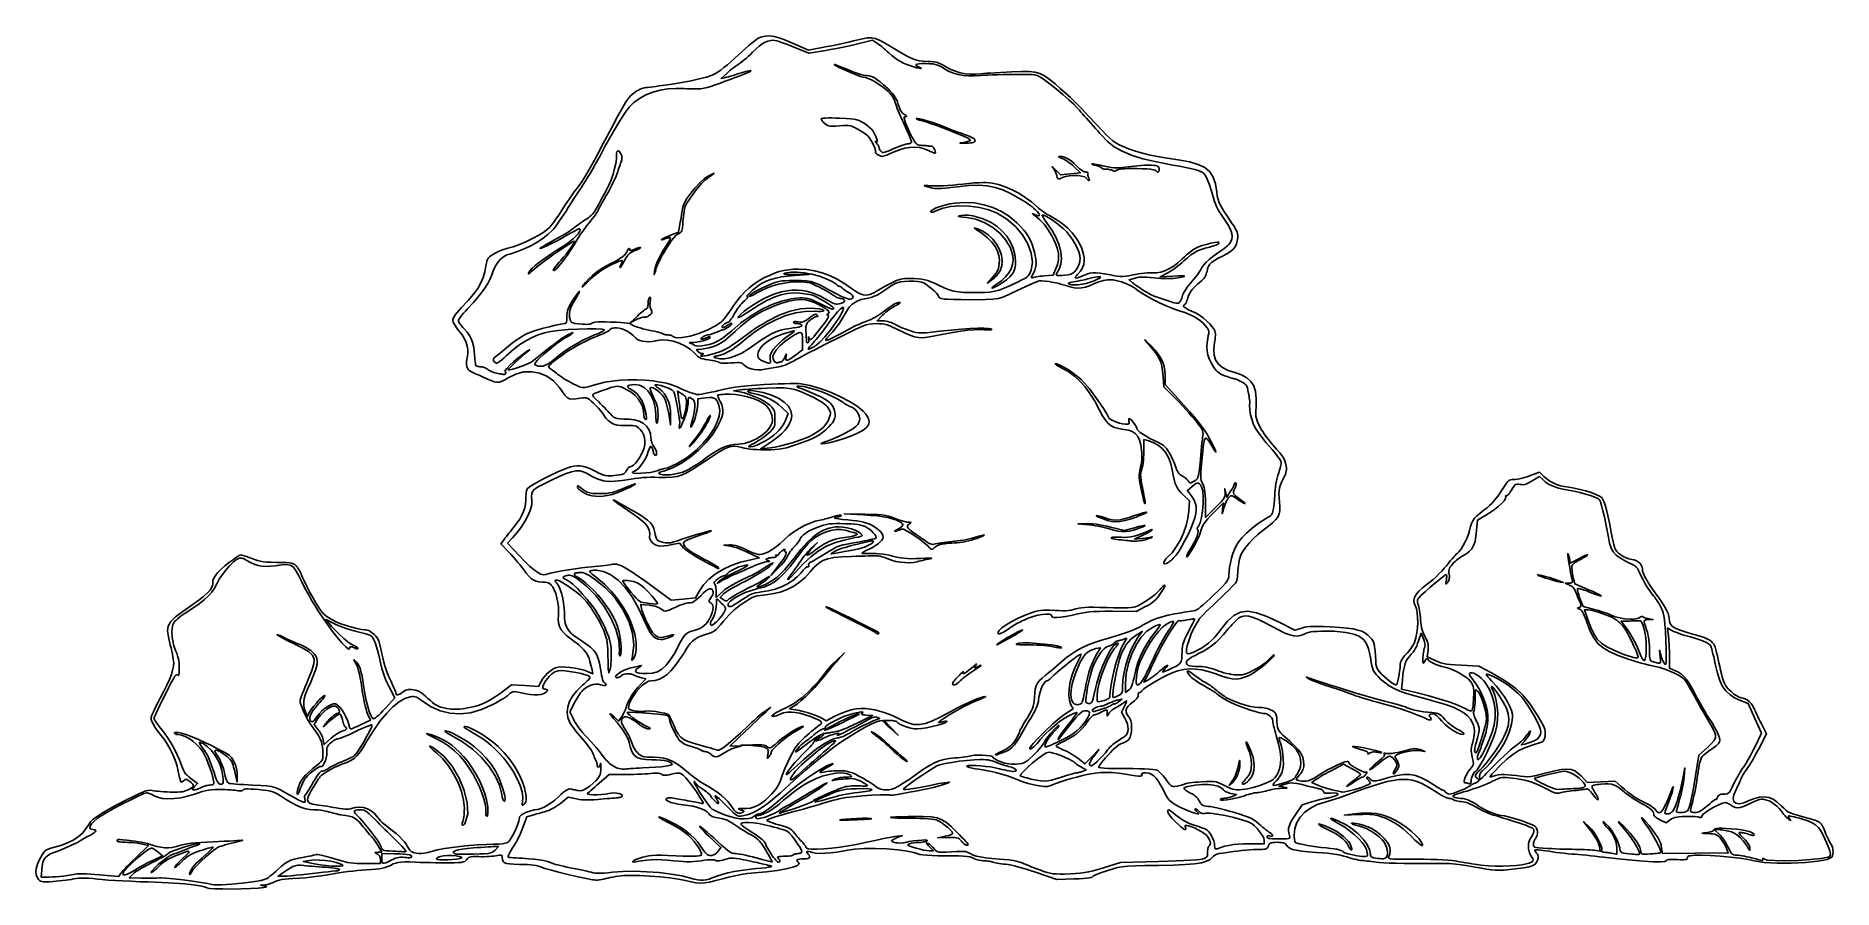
# Model space of a CAD drawing. Header units: metres. Extents: x 225 to 2031, y 224 to 1081.
import ezdxf

# ---------------------------------------------------------------- set-up
doc = ezdxf.new("R2010")
doc.units = ezdxf.units.M
doc.layers.add('rockery', color=7, linetype='Continuous')

msp = doc.modelspace()

# ---------------------------------------------------------------- linework, layer by layer
at = {"layer": 'rockery'}
for points in [[(447.91, 224.58), (451.21, 224.89), (453.67, 225.18), (455.34, 225.44), (456.26, 225.7), (456.47, 225.97), (456, 226.24), (454.89, 226.55), (450.62, 227.51), (454.89, 227.69), (455.98, 227.8), (457.21, 228.04), (458.53, 228.39), (459.87, 228.83), (461.2, 229.35), (462.45, 229.93), (463.57, 230.55), (465.08, 231.33), (466.89, 232), (469.07, 232.57), (471.68, 233.06), (474.8, 233.46), (478.47, 233.81), (482.79, 234.1), (489.57, 234.52), (495.33, 234.95), (500.54, 235.45), (505.67, 236.07), (511.21, 236.88), (517.61, 237.92), (525.36, 239.26), (529.22, 239.89), (533.59, 240.51), (538.31, 241.1), (543.17, 241.64), (547.98, 242.11), (552.55, 242.49), (556.69, 242.76), (562, 243.08), (566.34, 243.44), (569.91, 243.9), (572.93, 244.48), (575.62, 245.23), (578.2, 246.2), (580.89, 247.42), (583.78, 248.77), (586.27, 249.74), (588.76, 250.38), (591.64, 250.73), (595.3, 250.85), (600.13, 250.78), (606.52, 250.57), (611, 250.42), (615.9, 250.29), (621.04, 250.18), (626.2, 250.1), (631.17, 250.04), (635.77, 250.01), (639.77, 250.01), (645.14, 250.07), (649.17, 250.18), (652.1, 250.41), (654.17, 250.79), (655.62, 251.37), (656.69, 252.19), (657.63, 253.29), (658.53, 254.36), (659.47, 255.15), (660.6, 255.7), (662.07, 256.04), (664.02, 256.2), (666.6, 256.23), (669.94, 256.14), (672.38, 256.09), (674.97, 256.1), (677.61, 256.18), (680.2, 256.31), (682.63, 256.48), (684.8, 256.7), (686.6, 256.96), (688.9, 257.34), (690.61, 257.55), (691.82, 257.57), (692.63, 257.39), (693.1, 256.99), (693.33, 256.35), (693.39, 255.45), (693.56, 253.13), (694.17, 251.38), (695.41, 250.12), (697.49, 249.28), (700.61, 248.77), (704.96, 248.5), (710.76, 248.41), (715.01, 248.34), (718.74, 248.18), (722.02, 247.93), (724.91, 247.57), (727.46, 247.09), (729.74, 246.5), (731.81, 245.78), (736.07, 244.38), (742.86, 242.47), (751.32, 240.27), (760.54, 237.99), (769.64, 235.86), (777.74, 234.09), (783.94, 232.9), (785.63, 232.7), (787.42, 232.62), (789.3, 232.68), (791.26, 232.86), (793.29, 233.16), (795.36, 233.58), (797.47, 234.13), (799.49, 234.65), (801.88, 235.17), (804.52, 235.67), (807.3, 236.13), (810.11, 236.53), (812.85, 236.85), (815.4, 237.08), (822.77, 237.31), (831.8, 237.14), (841.8, 236.61), (852.05, 235.79), (861.88, 234.73), (870.57, 233.48), (877.43, 232.11), (883.18, 230.74), (887.92, 229.88), (892.2, 229.56), (896.59, 229.81), (901.68, 230.65), (908.02, 232.13), (916.18, 234.28), (920.91, 235.49), (925.74, 236.61), (930.54, 237.61), (935.18, 238.48), (939.52, 239.19), (943.44, 239.7), (946.79, 240.01), (959.03, 240.99), (969.77, 242.27), (978.73, 243.78), (985.62, 245.44), (990.13, 247.19), (991.98, 248.95), (990.88, 250.66), (989.89, 251.46), (989.58, 252.18), (989.9, 252.8), (990.82, 253.31), (992.28, 253.66), (994.25, 253.85), (996.69, 253.85), (998.91, 253.88), (1000.59, 254.16), (1001.73, 254.67), (1002.31, 255.41), (1002.33, 256.37), (1001.77, 257.52), (1000.64, 258.86), (999.78, 259.87), (999.47, 260.63), (999.68, 261.14), (1000.37, 261.38), (1001.52, 261.34), (1003.11, 261.02), (1005.1, 260.4), (1008.24, 259.76), (1012.62, 259.47), (1017.89, 259.53), (1023.69, 259.9), (1029.66, 260.57), (1035.46, 261.5), (1040.72, 262.69), (1047.56, 263.78), (1057.07, 264.31), (1068.18, 264.34), (1079.8, 263.89), (1090.85, 263.02), (1100.27, 261.76), (1106.97, 260.15), (1110, 259.16), (1112.99, 258.41), (1116.29, 257.86), (1120.21, 257.49), (1125.08, 257.25), (1131.24, 257.13), (1139, 257.08), (1146.53, 257.04), (1152.48, 256.93), (1157.08, 256.72), (1160.59, 256.4), (1163.26, 255.95), (1165.33, 255.34), (1167.05, 254.54), (1168.24, 253.97), (1169.63, 253.45), (1171.14, 252.99), (1172.73, 252.6), (1174.32, 252.31), (1175.86, 252.12), (1177.28, 252.05), (1178.67, 252.02), (1180.14, 251.91), (1181.63, 251.75), (1183.08, 251.53), (1184.43, 251.27), (1185.63, 250.98), (1186.62, 250.66), (1187.7, 250.32), (1189.15, 249.97), (1190.9, 249.62), (1192.86, 249.29), (1194.97, 248.99), (1197.14, 248.73), (1199.3, 248.52), (1202, 248.17), (1205.42, 247.5), (1209.46, 246.56), (1213.99, 245.37), (1218.92, 243.95), (1224.14, 242.33), (1229.53, 240.55), (1250.76, 233.31), (1268.26, 233.79), (1273.26, 233.95), (1277.38, 234.16), (1280.68, 234.43), (1283.23, 234.76), (1285.08, 235.15), (1286.3, 235.62), (1286.94, 236.18), (1287.58, 236.73), (1288.89, 237.46), (1290.78, 238.32), (1293.14, 239.29), (1295.9, 240.31), (1298.94, 241.36), (1302.19, 242.39), (1307.44, 243.96), (1311.98, 245.1), (1316.62, 245.9), (1322.18, 246.45), (1329.48, 246.82), (1339.33, 247.09), (1352.56, 247.34), (1367.85, 247.7), (1379.92, 248.23), (1389.23, 248.98), (1396.19, 250.04), (1401.25, 251.45), (1404.84, 253.29), (1407.38, 255.63), (1408.49, 256.78), (1409.84, 257.71), (1411.64, 258.49), (1414.13, 259.17), (1417.53, 259.81), (1422.08, 260.48), (1427.98, 261.24), (1432.26, 261.75), (1436.61, 262.21), (1440.89, 262.62), (1444.92, 262.96), (1448.56, 263.22), (1451.64, 263.38), (1454, 263.44), (1456.83, 263.47), (1458.97, 263.58), (1460.55, 263.83), (1461.68, 264.24), (1462.48, 264.88), (1463.09, 265.79), (1463.62, 267), (1464.13, 268.2), (1464.73, 269.1), (1465.5, 269.74), (1466.56, 270.16), (1468.01, 270.41), (1469.95, 270.53), (1472.49, 270.56), (1474.83, 270.52), (1476.72, 270.39), (1478.24, 270.15), (1479.44, 269.78), (1480.4, 269.25), (1481.17, 268.55), (1481.83, 267.66), (1483.21, 265.92), (1485.14, 264.53), (1487.85, 263.41), (1491.63, 262.5), (1496.72, 261.75), (1503.38, 261.09), (1511.87, 260.46), (1517.77, 260.02), (1523.06, 259.52), (1527.79, 258.95), (1532.03, 258.31), (1535.86, 257.57), (1539.33, 256.74), (1542.51, 255.8), (1544.95, 255.05), (1547.44, 254.34), (1549.91, 253.69), (1552.25, 253.14), (1554.37, 252.7), (1556.18, 252.4), (1557.58, 252.25), (1558.97, 252.15), (1560.71, 251.98), (1562.73, 251.75), (1564.94, 251.48), (1567.25, 251.17), (1569.57, 250.84), (1571.82, 250.49), (1574.86, 250.16), (1579.44, 249.87), (1585.29, 249.63), (1592.13, 249.45), (1599.71, 249.33), (1607.74, 249.29), (1615.96, 249.32), (1628.36, 249.4), (1637.94, 249.37), (1645.48, 249.17), (1651.81, 248.76), (1657.72, 248.08), (1664.01, 247.07), (1671.48, 245.68), (1677.64, 244.55), (1682.92, 243.67), (1687.45, 243.04), (1691.37, 242.63), (1694.79, 242.44), (1697.85, 242.46), (1700.67, 242.66), (1711.75, 243.87), (1719.87, 244.92), (1725.55, 245.95), (1729.31, 247.13), (1731.67, 248.64), (1733.17, 250.62), (1734.32, 253.26), (1734.66, 254.32), (1734.85, 255.27), (1734.88, 256.13), (1734.73, 256.95), (1734.41, 257.75), (1733.91, 258.55), (1733.23, 259.38), (1732.7, 260.01), (1732.25, 260.63), (1731.9, 261.21), (1731.65, 261.75), (1731.51, 262.21), (1731.5, 262.58), (1731.62, 262.83), (1732.15, 262.96), (1733.32, 262.96), (1735.05, 262.86), (1737.24, 262.65), (1739.8, 262.35), (1742.66, 261.96), (1745.73, 261.49), (1749.11, 260.98), (1752.88, 260.47), (1756.87, 259.97), (1760.92, 259.5), (1764.88, 259.09), (1768.57, 258.75), (1771.86, 258.49), (1775.2, 258.24), (1779.08, 257.91), (1783.31, 257.51), (1787.73, 257.07), (1792.15, 256.6), (1796.41, 256.12), (1800.33, 255.64), (1815.36, 253.86), (1828.89, 252.48), (1840.62, 251.52), (1850.27, 250.99), (1857.53, 250.92), (1862.1, 251.32), (1863.69, 252.21), (1863.9, 252.62), (1864.55, 252.94), (1865.62, 253.18), (1867.14, 253.33), (1869.1, 253.39), (1871.5, 253.36), (1874.35, 253.25), (1877.75, 253.1), (1880.36, 253.06), (1882.26, 253.13), (1883.55, 253.33), (1884.32, 253.68), (1884.66, 254.19), (1884.68, 254.87), (1884.69, 255.53), (1884.99, 256.06), (1885.61, 256.49), (1886.59, 256.84), (1887.99, 257.11), (1889.83, 257.32), (1892.16, 257.49), (1899.02, 257.59), (1907.78, 257.27), (1917.65, 256.61), (1927.81, 255.69), (1937.46, 254.58), (1945.78, 253.35), (1951.96, 252.07), (1962.05, 250.37), (1974.96, 249.53), (1989.21, 249.48), (2003.31, 250.15), (2015.78, 251.47), (2025.12, 253.37), (2029.85, 255.78), (2030.54, 257.12), (2030.98, 258.82), (2031.16, 260.75), (2031.09, 262.76), (2030.77, 264.72), (2030.22, 266.51), (2029.43, 267.99), (2028.6, 269.31), (2027.58, 271.2), (2026.42, 273.52), (2025.2, 276.13), (2023.96, 278.9), (2022.78, 281.7), (2021.72, 284.4), (2020.67, 286.89), (2019.45, 288.85), (2017.78, 290.43), (2015.37, 291.8), (2011.94, 293.12), (2007.22, 294.54), (2000.9, 296.24), (1995.54, 297.67), (1991.46, 298.88), (1988.33, 300.03), (1985.85, 301.28), (1983.69, 302.79), (1981.55, 304.71), (1979.1, 307.21), (1974.99, 310.99), (1970.8, 313.74), (1966.49, 315.47), (1962, 316.21), (1957.27, 315.94), (1952.25, 314.69), (1946.89, 312.46), (1941.32, 310.19), (1936.86, 309.32), (1933.56, 309.76), (1931.52, 311.47), (1930.8, 314.37), (1931.49, 318.39), (1933.67, 323.49), (1934.45, 325.02), (1935.25, 326.65), (1936.04, 328.33), (1936.8, 329.99), (1937.48, 331.56), (1938.07, 332.97), (1938.53, 334.17), (1939.02, 335.34), (1939.68, 336.71), (1940.49, 338.19), (1941.41, 339.74), (1942.4, 341.28), (1943.43, 342.77), (1944.45, 344.13), (1945.64, 345.77), (1947.13, 348.05), (1948.85, 350.83), (1950.72, 353.99), (1952.68, 357.41), (1954.64, 360.97), (1956.54, 364.53), (1964.35, 379.48), (1959.22, 389.48), (1957.98, 391.92), (1956.71, 394.48), (1955.45, 397.05), (1954.25, 399.54), (1953.16, 401.84), (1952.22, 403.87), (1951.49, 405.51), (1950.25, 407.9), (1948.69, 410.07), (1946.9, 411.97), (1944.93, 413.55), (1942.86, 414.75), (1940.77, 415.52), (1938.72, 415.78), (1936.79, 416.27), (1934.32, 417.59), (1931.55, 419.55), (1928.72, 421.94), (1926.06, 424.58), (1923.81, 427.24), (1922.2, 429.75), (1921.49, 431.41), (1920.67, 433.73), (1919.8, 436.58), (1918.9, 439.84), (1918.02, 443.37), (1917.18, 447.04), (1916.42, 450.74), (1915.68, 454.37), (1914.89, 457.88), (1914.09, 461.14), (1913.29, 464.04), (1912.55, 466.48), (1911.88, 468.32), (1911.32, 469.47), (1910.08, 471.05), (1908.5, 472.52), (1906.58, 473.87), (1904.28, 475.13), (1901.59, 476.3), (1898.51, 477.38), (1895.01, 478.39), (1885.5, 480.97), (1878.34, 483.19), (1873.22, 485.23), (1869.81, 487.3), (1867.77, 489.59), (1866.79, 492.31), (1866.54, 495.64), (1866.22, 497.8), (1865.3, 500.53), (1863.8, 503.78), (1861.74, 507.51), (1859.15, 511.68), (1856.05, 516.24), (1852.46, 521.14), (1849.09, 525.76), (1846.21, 530.02), (1843.82, 533.9), (1841.94, 537.39), (1840.58, 540.46), (1839.76, 543.08), (1839.49, 545.24), (1839.21, 547.14), (1838.42, 548.96), (1837.18, 550.62), (1835.54, 552.09), (1833.56, 553.32), (1831.3, 554.24), (1828.81, 554.81), (1825.96, 555.43), (1823.1, 556.43), (1820.33, 557.73), (1817.76, 559.27), (1815.5, 560.99), (1813.67, 562.82), (1812.36, 564.7), (1811.93, 565.76), (1811.4, 567.46), (1810.79, 569.68), (1810.15, 572.33), (1809.48, 575.31), (1808.82, 578.49), (1808.19, 581.8), (1806.64, 589.97), (1805.15, 597.1), (1803.71, 603.18), (1802.34, 608.2), (1801.04, 612.16), (1799.79, 615.05), (1798.62, 616.85), (1796.46, 618.39), (1792.81, 620.12), (1788.04, 621.9), (1782.53, 623.62), (1776.68, 625.16), (1770.86, 626.4), (1765.45, 627.22), (1761.13, 627.87), (1757.08, 628.81), (1753.28, 630.05), (1749.72, 631.59), (1746.4, 633.44), (1743.3, 635.61), (1740.41, 638.1), (1736.02, 642.27), (1726, 638.65), (1723.57, 637.83), (1721.04, 637.06), (1718.53, 636.39), (1716.12, 635.82), (1713.91, 635.38), (1711.99, 635.1), (1710.46, 634.99), (1708.44, 634.92), (1706.81, 634.62), (1705.38, 633.91), (1703.92, 632.6), (1702.25, 630.51), (1700.15, 627.45), (1697.41, 623.25), (1695.1, 619.78), (1692.85, 616.68), (1690.6, 613.89), (1688.31, 611.34), (1685.9, 608.96), (1683.32, 606.69), (1680.51, 604.47), (1676.35, 601.25), (1673.18, 598.56), (1670.82, 596.12), (1669.09, 593.68), (1667.79, 590.99), (1666.75, 587.77), (1665.78, 583.79), (1664.75, 580.19), (1663.26, 576.3), (1661.42, 572.37), (1659.37, 568.6), (1657.23, 565.23), (1655.11, 562.49), (1653.15, 560.61), (1652.4, 559.93), (1651.29, 558.78), (1649.87, 557.23), (1648.22, 555.34), (1646.41, 553.21), (1644.48, 550.89), (1642.52, 548.46), (1640.32, 545.86), (1637.77, 543.07), (1634.97, 540.21), (1632.03, 537.38), (1629.07, 534.69), (1626.19, 532.24), (1623.52, 530.15), (1618.51, 526.24), (1614.69, 522.76), (1611.99, 519.58), (1610.36, 516.62), (1609.73, 513.76), (1610.06, 510.91), (1611.27, 507.95), (1612.38, 505.04), (1613.15, 501.17), (1613.57, 496.58), (1613.64, 491.51), (1613.37, 486.21), (1612.73, 480.9), (1611.75, 475.83), (1611.11, 473.54), (1610.33, 471.4), (1609.37, 469.34), (1608.19, 467.3), (1606.76, 465.23), (1605.03, 463.06), (1602.99, 460.73), (1600.83, 458.3), (1599.14, 456.24), (1597.88, 454.44), (1596.99, 452.81), (1596.42, 451.25), (1596.11, 449.68), (1596.02, 447.99), (1595.88, 445.69), (1595.48, 442.64), (1594.91, 439.22), (1594.23, 435.77), (1593.52, 432.65), (1592.83, 430.2), (1592.24, 428.79), (1591.45, 428.77), (1589.83, 429.54), (1587.62, 430.94), (1585.01, 432.8), (1582.25, 434.98), (1579.55, 437.31), (1577.13, 439.63), (1575.19, 441.67), (1573.77, 443.41), (1572.78, 445.13), (1572.11, 447.12), (1571.67, 449.66), (1571.37, 453.05), (1571.11, 457.56), (1570.77, 462.82), (1570.33, 466.92), (1569.69, 470.12), (1568.75, 472.66), (1567.43, 474.81), (1565.62, 476.82), (1563.24, 478.95), (1560.51, 480.96), (1557.39, 482.57), (1553.6, 483.85), (1548.83, 484.87), (1542.79, 485.67), (1535.18, 486.34), (1525.71, 486.92), (1518.8, 487.27), (1513.24, 487.46), (1508.8, 487.49), (1505.22, 487.36), (1502.25, 487.05), (1499.66, 486.55), (1497.18, 485.86), (1490.16, 483.63), (1474.4, 491.61), (1461.83, 497.53), (1451.51, 501.23), (1442.91, 502.66), (1435.55, 501.74), (1428.91, 498.41), (1422.5, 492.61), (1415.8, 484.27), (1412.72, 480.25), (1409.61, 476.63), (1406.45, 473.39), (1403.18, 470.49), (1399.78, 467.89), (1396.21, 465.56), (1392.42, 463.48), (1389.28, 461.97), (1386.68, 460.89), (1384.59, 460.25), (1383.01, 460.04), (1381.9, 460.26), (1381.25, 460.91), (1381.04, 461.99), (1381.3, 464.61), (1382.02, 468.02), (1383.11, 471.93), (1384.46, 476.06), (1385.99, 480.1), (1387.6, 483.78), (1389.19, 486.79), (1390.11, 488.34), (1391, 489.83), (1391.81, 491.23), (1392.54, 492.48), (1393.14, 493.54), (1393.58, 494.34), (1393.85, 494.86), (1394.49, 495.64), (1395.98, 497.21), (1398.21, 499.46), (1401.07, 502.28), (1404.45, 505.56), (1408.24, 509.18), (1412.32, 513.03), (1416.41, 516.91), (1420.23, 520.58), (1423.66, 523.92), (1426.6, 526.84), (1428.92, 529.2), (1430.5, 530.9), (1431.24, 531.83), (1431.52, 532.56), (1431.8, 533.72), (1432.07, 535.25), (1432.31, 537.07), (1432.53, 539.11), (1432.71, 541.29), (1432.84, 543.55), (1433.01, 546.1), (1433.31, 548.66), (1433.72, 551.19), (1434.24, 553.63), (1434.84, 555.95), (1435.53, 558.1), (1436.29, 560.02), (1438.15, 563.43), (1440.84, 567.19), (1444.27, 571.23), (1448.35, 575.45), (1453, 579.76), (1458.15, 584.08), (1463.69, 588.32), (1467.72, 591.47), (1470.8, 594.43), (1473, 597.38), (1474.41, 600.5), (1475.11, 603.97), (1475.19, 607.99), (1474.72, 612.74), (1474.25, 616.89), (1474.08, 620.5), (1474.24, 623.75), (1474.77, 626.81), (1475.68, 629.82), (1477.01, 632.97), (1478.78, 636.42), (1479.83, 638.44), (1480.63, 640.23), (1481.19, 641.87), (1481.52, 643.43), (1481.65, 645.01), (1481.58, 646.68), (1481.35, 648.52), (1480.8, 651.33), (1480.04, 653.84), (1478.91, 656.29), (1477.27, 658.91), (1474.95, 661.94), (1471.82, 665.63), (1467.72, 670.22), (1465.63, 672.62), (1463.5, 675.27), (1461.39, 678.05), (1459.38, 680.85), (1457.55, 683.57), (1455.99, 686.1), (1454.77, 688.31), (1453.27, 691.38), (1452.17, 693.91), (1451.45, 696.18), (1451.04, 698.46), (1450.89, 701.02), (1450.97, 704.16), (1451.21, 708.13), (1451.39, 716.41), (1450.65, 723.32), (1448.89, 729.01), (1446.02, 733.62), (1441.96, 737.29), (1436.62, 740.18), (1429.9, 742.41), (1422.96, 744.68), (1417.45, 747.5), (1413.32, 750.95), (1410.5, 755.12), (1408.95, 760.09), (1408.59, 765.95), (1409.38, 772.79), (1409.87, 775.64), (1410.18, 777.98), (1410.31, 779.91), (1410.25, 781.54), (1410.01, 782.97), (1409.58, 784.31), (1408.95, 785.68), (1407.1, 788.56), (1404.55, 791.58), (1401.43, 794.61), (1397.9, 797.53), (1394.11, 800.2), (1390.22, 802.51), (1386.38, 804.33), (1383.34, 805.62), (1381.04, 806.73), (1379.46, 807.71), (1378.56, 808.58), (1378.3, 809.37), (1378.65, 810.11), (1379.58, 810.85), (1379.93, 811.2), (1380.34, 811.82), (1380.79, 812.68), (1381.25, 813.72), (1381.7, 814.91), (1382.14, 816.2), (1382.54, 817.57), (1383.22, 819.77), (1384.09, 821.75), (1385.29, 823.7), (1386.97, 825.79), (1389.29, 828.21), (1392.38, 831.15), (1396.41, 834.79), (1397.56, 835.92), (1398.6, 837.15), (1399.52, 838.45), (1400.32, 839.81), (1400.97, 841.21), (1401.47, 842.63), (1401.81, 844.05), (1402.47, 846.87), (1403.42, 849.26), (1404.81, 851.36), (1406.77, 853.3), (1409.44, 855.23), (1412.96, 857.27), (1417.46, 859.56), (1421.82, 861.87), (1425.33, 864.14), (1428.05, 866.48), (1430.07, 868.98), (1431.46, 871.72), (1432.3, 874.82), (1432.66, 878.35), (1432.65, 880.15), (1432.44, 881.86), (1432, 883.56), (1431.3, 885.33), (1430.29, 887.28), (1428.96, 889.47), (1427.25, 892.01), (1422.35, 899.13), (1418.66, 904.73), (1415.99, 909.21), (1414.15, 912.95), (1412.95, 916.36), (1412.18, 919.82), (1411.67, 923.73), (1410.32, 932.19), (1408.05, 938.97), (1404.59, 944.31), (1399.63, 948.44), (1392.9, 951.62), (1384.09, 954.08), (1372.91, 956.06), (1361.89, 957.78), (1352.11, 959.52), (1343.44, 961.31), (1335.78, 963.17), (1329.01, 965.14), (1323.01, 967.24), (1317.67, 969.5), (1313.66, 971.44), (1310.27, 973.33), (1307.15, 975.44), (1303.97, 978.05), (1300.39, 981.45), (1296.05, 985.92), (1290.62, 991.74), (1282.72, 1000.23), (1275.91, 1007.4), (1269.93, 1013.51), (1264.51, 1018.82), (1259.39, 1023.58), (1254.32, 1028.05), (1249.03, 1032.49), (1243.15, 1037.2), (1238.29, 1040.6), (1233.77, 1042.88), (1228.89, 1044.21), (1222.97, 1044.8), (1215.31, 1044.83), (1205.22, 1044.49), (1199.81, 1044.26), (1194.46, 1044), (1189.34, 1043.73), (1184.64, 1043.46), (1180.55, 1043.2), (1177.26, 1042.95), (1174.94, 1042.74), (1169.17, 1042.3), (1163.71, 1042.31), (1158.54, 1042.79), (1153.6, 1043.74), (1148.88, 1045.16), (1144.32, 1047.06), (1139.88, 1049.46), (1136.66, 1051.35), (1134, 1052.77), (1131.66, 1053.77), (1129.42, 1054.44), (1127.04, 1054.83), (1124.28, 1055.02), (1120.93, 1055.08), (1116.48, 1055.21), (1112.54, 1055.68), (1108.64, 1056.7), (1104.33, 1058.43), (1099.15, 1061.07), (1092.62, 1064.79), (1084.3, 1069.8), (1077.73, 1073.72), (1072.57, 1076.49), (1068.3, 1078.19), (1064.38, 1078.92), (1060.27, 1078.8), (1055.42, 1077.91), (1049.3, 1076.36), (1046.37, 1075.62), (1042.71, 1074.76), (1038.52, 1073.81), (1033.97, 1072.83), (1029.25, 1071.84), (1024.52, 1070.89), (1019.97, 1070.01), (1001.31, 1066.5), (985.09, 1073.57), (977.98, 1076.51), (971.87, 1078.66), (966.6, 1080.04), (962, 1080.67), (957.91, 1080.58), (954.19, 1079.8), (950.66, 1078.33), (949.22, 1077.41), (947.11, 1075.83), (944.45, 1073.7), (941.36, 1071.1), (937.97, 1068.15), (934.4, 1064.95), (930.78, 1061.6), (927.08, 1058.21), (923.33, 1054.89), (919.66, 1051.75), (916.21, 1048.91), (913.11, 1046.47), (910.5, 1044.55), (908.52, 1043.27), (904.4, 1041.39), (898.63, 1039.44), (891.46, 1037.48), (883.17, 1035.58), (874.03, 1033.8), (864.3, 1032.19), (854.25, 1030.83), (851.04, 1030.43), (847.85, 1030.04), (844.79, 1029.66), (841.98, 1029.3), (839.53, 1028.99), (837.54, 1028.73), (836.13, 1028.53), (834.92, 1028.26), (833.51, 1027.78), (831.95, 1027.12), (830.31, 1026.31), (828.65, 1025.38), (827.05, 1024.37), (825.56, 1023.31), (823.04, 1021.17), (820.55, 1018.41), (817.7, 1014.36), (814.11, 1008.4), (809.37, 999.86), (803.11, 988.1), (794.92, 972.47), (789.46, 962.1), (784.83, 953.53), (780.79, 946.37), (777.1, 940.21), (773.53, 934.69), (769.85, 929.39), (765.81, 923.92), (763.77, 921.17), (761.56, 918.08), (759.27, 914.8), (756.99, 911.46), (754.81, 908.18), (752.82, 905.11), (751.12, 902.36), (749.47, 899.77), (747.68, 897.13), (745.79, 894.53), (743.9, 892.07), (742.08, 889.85), (740.4, 887.96), (738.93, 886.51), (735.17, 883.65), (729.98, 880.46), (723.85, 877.17), (717.21, 873.99), (710.53, 871.15), (704.27, 868.86), (698.89, 867.34), (696.89, 866.82), (694.72, 866.14), (692.47, 865.33), (690.23, 864.42), (688.09, 863.46), (686.13, 862.46), (684.44, 861.48), (682.21, 860.02), (680.53, 858.75), (679.3, 857.52), (678.44, 856.17), (677.83, 854.54), (677.37, 852.48), (676.97, 849.83), (675.85, 843.57), (674.22, 837.89), (671.9, 832.48), (668.72, 827.04), (664.49, 821.27), (659.04, 814.88), (652.21, 807.57), (649.99, 805.19), (648.07, 802.99), (646.48, 800.99), (645.21, 799.19), (644.29, 797.63), (643.73, 796.32), (643.54, 795.28), (643.7, 794.32), (644.17, 793.05), (644.91, 791.53), (645.89, 789.84), (647.05, 788.03), (648.36, 786.18), (649.8, 784.34), (652.91, 780.25), (655.34, 776.39), (657.1, 772.67), (658.22, 768.98), (658.74, 765.24), (658.69, 761.35), (658.08, 757.2), (657.52, 753.65), (657.42, 750.7), (657.82, 748.25), (658.75, 746.22), (660.25, 744.54), (662.37, 743.13), (665.14, 741.89), (666.45, 741.37), (668.09, 740.68), (669.99, 739.87), (672.06, 738.96), (674.22, 737.99), (676.39, 737), (678.48, 736.03), (682.19, 734.39), (685.3, 733.33), (688.02, 732.86), (690.56, 732.99), (693.13, 733.74), (695.93, 735.11), (699.18, 737.11), (706.84, 741.02), (714.87, 743.09), (722.98, 743.38), (730.88, 741.94), (738.28, 738.83), (744.9, 734.08), (750.45, 727.77), (753.78, 723.04), (756.42, 719.66), (758.74, 717.46), (761.1, 716.26), (763.85, 715.86), (767.36, 716.08), (771.97, 716.74), (774.42, 717.09), (776.33, 717.21), (777.92, 717.03), (779.4, 716.47), (780.97, 715.46), (782.85, 713.9), (785.24, 711.73), (786.84, 710.19), (788.48, 708.46), (790.12, 706.63), (791.68, 704.76), (793.11, 702.93), (794.34, 701.21), (795.32, 699.68), (797.37, 696.67), (799.7, 694.2), (802.35, 692.23), (805.36, 690.77), (808.77, 689.78), (812.62, 689.25), (816.94, 689.16), (821.11, 689.27), (824.13, 689.28), (826.28, 689.12), (827.85, 688.73), (829.13, 688.04), (830.39, 686.97), (831.92, 685.46), (833.9, 683.01), (835.37, 680.19), (836.32, 677.08), (836.73, 673.76), (836.61, 670.31), (835.92, 666.8), (834.68, 663.32), (833.08, 660.1), (831.21, 656.97), (829.19, 654.08), (827.15, 651.58), (825.2, 649.61), (823.46, 648.32), (822.06, 647.86), (821.55, 647.76), (821, 647.49), (820.42, 647.06), (819.85, 646.51), (819.31, 645.84), (818.81, 645.08), (818.38, 644.26), (817.62, 642.82), (816.7, 641.71), (815.46, 640.86), (813.73, 640.21), (811.33, 639.7), (808.09, 639.26), (803.85, 638.84), (801.51, 638.68), (799.43, 638.72), (797.44, 638.97), (795.4, 639.49), (793.16, 640.32), (790.57, 641.48), (787.48, 643.02), (782.77, 645.32), (778.7, 647.03), (775.11, 648.18), (771.82, 648.79), (768.65, 648.9), (765.44, 648.55), (762.01, 647.76), (756.48, 645.81), (749.16, 642.66), (740.97, 638.78), (732.85, 634.65), (725.74, 630.74), (720.58, 627.54), (718.3, 625.53), (718.05, 624.71), (717.8, 623.52), (717.56, 622.03), (717.35, 620.3), (717.17, 618.41), (717.03, 616.42), (716.93, 614.4), (716.62, 610.35), (715.91, 606.56), (714.77, 602.89), (713.11, 599.2), (710.89, 595.37), (708.04, 591.25), (704.5, 586.71), (703.01, 584.86), (701.48, 582.95), (699.96, 581.03), (698.51, 579.18), (697.2, 577.48), (696.07, 575.99), (695.18, 574.79), (692.01, 570.44), (700.25, 561.81), (702.28, 559.63), (704.45, 557.22), (706.67, 554.69), (708.84, 552.14), (710.89, 549.66), (712.72, 547.36), (714.26, 545.34), (717.56, 540.98), (720.28, 537.71), (722.67, 535.35), (724.95, 533.76), (727.35, 532.77), (730.11, 532.23), (733.45, 531.96), (736.02, 531.79), (738.03, 531.55), (739.61, 531.16), (740.89, 530.59), (741.97, 529.77), (742.98, 528.66), (744.05, 527.19), (745.68, 524.21), (747.12, 520.45), (748.34, 516.18), (749.26, 511.63), (749.85, 507.07), (750.05, 502.75), (749.8, 498.91), (749.54, 494.81), (749.93, 490.98), (750.99, 487.39), (752.73, 484.02), (755.16, 480.85), (758.3, 477.85), (762.16, 474.98), (764.09, 473.64), (766.13, 472.12), (768.19, 470.49), (770.19, 468.82), (772.05, 467.17), (773.7, 465.61), (775.05, 464.2), (776.82, 462.13), (778.27, 460.1), (779.49, 457.92), (780.56, 455.4), (781.55, 452.35), (782.56, 448.57), (783.67, 443.87), (784.56, 439.92), (779.18, 442.29), (775.7, 443.54), (771.38, 444.65), (766.57, 445.58), (761.63, 446.27), (756.9, 446.68), (752.73, 446.76), (749.45, 446.46), (746.85, 445.69), (744.15, 444.37), (741.46, 442.58), (738.85, 440.39), (736.42, 437.88), (734.25, 435.11), (732.44, 432.17), (729.67, 427.01), (716.15, 427.94), (702.62, 428.87), (696.93, 424.47), (691.25, 420.17), (686.36, 416.7), (682.02, 413.91), (678, 411.68), (674.08, 409.9), (670.02, 408.42), (665.6, 407.12), (660.37, 405.86), (655.48, 404.97), (650.86, 404.43), (646.42, 404.26), (642.08, 404.44), (637.78, 404.97), (633.42, 405.85), (631.29, 406.45), (629.28, 407.23), (627.32, 408.22), (625.33, 409.46), (623.27, 410.99), (621.06, 412.87), (618.63, 415.12), (616.09, 417.5), (613.88, 419.38), (611.92, 420.84), (610.07, 421.94), (608.25, 422.74), (606.33, 423.31), (604.22, 423.71), (602.13, 423.98), (600.37, 424.09), (598.87, 424.03), (597.54, 423.77), (596.28, 423.3), (595.01, 422.6), (593.64, 421.66), (591.84, 420.41), (590.29, 419.5), (588.99, 418.93), (587.95, 418.71), (587.2, 418.84), (586.74, 419.31), (586.59, 420.14), (586.44, 420.79), (586.01, 421.99), (585.34, 423.65), (584.47, 425.69), (583.43, 428.04), (582.24, 430.6), (580.96, 433.31), (579.42, 436.67), (577.98, 440.21), (576.64, 443.91), (575.39, 447.74), (574.26, 451.7), (573.24, 455.77), (572.34, 459.92), (571.29, 464.99), (570.38, 468.92), (569.5, 471.93), (568.56, 474.26), (567.47, 476.14), (566.14, 477.81), (564.46, 479.5), (563.07, 480.73), (561.71, 481.77), (560.38, 482.62), (559.08, 483.28), (557.8, 483.75), (556.54, 484.03), (555.3, 484.12), (551.75, 484.44), (547.22, 485.3), (542.05, 486.62), (536.59, 488.28), (531.19, 490.17), (526.2, 492.2), (521.96, 494.25), (519.57, 495.63), (517.44, 497.03), (515.54, 498.51), (513.81, 500.1), (512.22, 501.84), (510.7, 503.78), (509.22, 505.96), (506.07, 511.08), (502.86, 516.6), (499.74, 522.21), (496.87, 527.63), (494.41, 532.56), (492.51, 536.72), (491.32, 539.8), (490.85, 541.06), (490.23, 542.4), (489.5, 543.75), (488.68, 545.08), (487.81, 546.32), (486.93, 547.42), (486.05, 548.34), (484.68, 549.53), (483.28, 550.4), (481.59, 551.02), (479.34, 551.42), (476.25, 551.66), (472.07, 551.79), (466.52, 551.84), (461.14, 551.91), (456.82, 552.07), (453.26, 552.37), (450.18, 552.85), (447.29, 553.57), (444.3, 554.57), (440.94, 555.88), (438.68, 556.77), (436.52, 557.55), (434.51, 558.2), (432.75, 558.71), (431.28, 559.06), (430.19, 559.22), (429.55, 559.17), (428.92, 558.84), (427.89, 558.2), (426.53, 557.29), (424.89, 556.15), (423.05, 554.84), (421.06, 553.39), (419, 551.85), (414.61, 548.36), (410.78, 544.94), (407.58, 541.67), (405.07, 538.63), (403.33, 535.9), (402.4, 533.56), (402.36, 531.68), (402.41, 529.45), (401.49, 526.9), (399.62, 524.04), (396.79, 520.89), (393.04, 517.44), (388.36, 513.73), (382.76, 509.75), (372.32, 502.57), (364.89, 496.96), (360.09, 492.26), (357.55, 487.78), (356.87, 482.86), (357.68, 476.83), (359.58, 468.99), (360.37, 465.82), (361.11, 462.67), (361.75, 459.67), (362.29, 456.91), (362.7, 454.51), (362.96, 452.58), (363.06, 451.22), (362.8, 447.66), (362.02, 443.66), (360.7, 439.19), (358.81, 434.17), (356.33, 428.56), (353.25, 422.3), (349.53, 415.33), (347.41, 411.4), (345.47, 407.62), (343.75, 404.11), (342.32, 400.99), (341.22, 398.39), (340.52, 396.44), (340.28, 395.24), (340.56, 393.52), (341.37, 391.35), (342.67, 388.79), (344.41, 385.93), (346.55, 382.83), (349.05, 379.56), (351.87, 376.21), (354.3, 373.02), (356.9, 368.94), (359.49, 364.29), (361.91, 359.42), (363.99, 354.65), (365.58, 350.31), (366.51, 346.73), (366.77, 345.28), (367.09, 343.67), (367.44, 341.97), (367.82, 340.24), (368.2, 338.54), (368.58, 336.96), (368.93, 335.56), (369.45, 333.65), (369.89, 332.31), (370.3, 331.47), (370.76, 331.11), (371.3, 331.17), (372, 331.61), (372.89, 332.38), (373.8, 333.15), (374.56, 333.65), (375.26, 333.87), (376, 333.79), (376.84, 333.41), (377.88, 332.71), (379.21, 331.7), (381.03, 330.17), (382.2, 328.9), (382.69, 327.81), (382.49, 326.79), (381.58, 325.78), (379.95, 324.67), (377.57, 323.38), (375.72, 322.52), (373.85, 321.87), (371.84, 321.41), (369.53, 321.11), (366.78, 320.96), (363.46, 320.95), (359.42, 321.05), (356.36, 321.18), (353.28, 321.35), (350.29, 321.55), (347.48, 321.78), (344.98, 322.02), (342.89, 322.27), (341.33, 322.52), (339.36, 322.79), (337.34, 322.71), (334.97, 322.18), (331.93, 321.08), (327.92, 319.3), (322.61, 316.73), (315.71, 313.25), (305.93, 308.2), (297.83, 303.79), (291.26, 299.96), (286.1, 296.6), (282.22, 293.65), (279.48, 291.01), (277.75, 288.6), (274.83, 283.95), (271.38, 279.86), (267.31, 276.25), (262.54, 273.08), (256.97, 270.28), (250.53, 267.8), (243.12, 265.58), (239.64, 264.62), (237.02, 263.77), (235.04, 262.84), (233.48, 261.68), (232.12, 260.11), (230.71, 257.97), (229.05, 255.08), (227.09, 251.2), (225.69, 247.51), (224.86, 244.07), (224.59, 240.89), (224.9, 238.02), (225.79, 235.49), (227.25, 233.34), (228.26, 232.32), (229.32, 231.58), (230.61, 231.11), (232.33, 230.86), (234.68, 230.82), (237.85, 230.96), (242.04, 231.25), (245.02, 231.5), (248.18, 231.81), (251.39, 232.16), (254.53, 232.55), (257.47, 232.95), (260.1, 233.35), (262.28, 233.74), (264.91, 234.17), (267.64, 234.45), (270.57, 234.58), (273.81, 234.56), (277.47, 234.38), (281.66, 234.05), (286.48, 233.56), (291.08, 233.12), (297.09, 232.67), (304.2, 232.21), (312.1, 231.77), (320.48, 231.36), (329.03, 230.99), (337.43, 230.7), (351.28, 230.17), (363.55, 229.52), (374.1, 228.76), (382.8, 227.9), (389.51, 226.95), (394.1, 225.93), (396.44, 224.86), (398.96, 224.29), (404.55, 223.89), (412.34, 223.66), (421.45, 223.61), (431, 223.75), (440.11, 224.07), (447.91, 224.58)], [(687.83, 741.94), (686.33, 742.28), (684.82, 742.72), (683.34, 743.23), (681.97, 743.79), (680.74, 744.38), (679.71, 744.97), (678.94, 745.55), (678.22, 746.11), (677.34, 746.63), (676.33, 747.12), (675.25, 747.54), (674.13, 747.89), (673.01, 748.14), (671.94, 748.28), (670.93, 748.38), (669.96, 748.5), (669.06, 748.65), (668.28, 748.81), (667.63, 748.98), (667.15, 749.16), (666.88, 749.33), (666.7, 749.76), (666.51, 750.66), (666.31, 751.98), (666.11, 753.65), (665.92, 755.59), (665.74, 757.76), (665.59, 760.07), (665.18, 764.98), (664.5, 769.25), (663.5, 773.04), (662.11, 776.5), (660.28, 779.77), (657.94, 783.02), (655.03, 786.39), (653.71, 787.88), (652.49, 789.36), (651.41, 790.77), (650.51, 792.06), (649.82, 793.18), (649.38, 794.09), (649.23, 794.72), (649.48, 795.45), (650.18, 796.62), (651.29, 798.17), (652.73, 800.03), (654.47, 802.11), (656.43, 804.34), (658.56, 806.66), (664.3, 812.9), (669.13, 818.48), (673.15, 823.52), (676.43, 828.15), (679.06, 832.48), (681.14, 836.65), (682.73, 840.76), (684.65, 845.82), (686.74, 850.09), (689.08, 853.65), (691.71, 856.55), (694.69, 858.85), (698.08, 860.63), (701.94, 861.94), (708.62, 864.02), (715.37, 866.7), (722, 869.87), (728.35, 873.45), (734.23, 877.32), (739.48, 881.39), (743.91, 885.56), (745.13, 886.98), (746.73, 889.04), (748.62, 891.61), (750.71, 894.59), (752.94, 897.85), (755.21, 901.27), (757.44, 904.75), (759.76, 908.42), (762.31, 912.4), (764.97, 916.54), (767.65, 920.67), (770.23, 924.62), (772.61, 928.24), (774.68, 931.35), (776.74, 934.53), (779.1, 938.33), (781.65, 942.57), (784.29, 947.07), (786.91, 951.65), (789.41, 956.15), (791.68, 960.37), (796.62, 969.56), (801.47, 978.26), (806.12, 986.33), (810.5, 993.6), (814.51, 999.93), (818.05, 1005.16), (821.04, 1009.12), (825.62, 1013.83), (831.19, 1017.98), (837.57, 1021.5), (844.59, 1024.32), (852.08, 1026.37), (859.86, 1027.59), (867.78, 1027.91), (870.3, 1027.86), (873.09, 1027.8), (876.04, 1027.74), (879.02, 1027.68), (881.92, 1027.61), (884.62, 1027.55), (887, 1027.5), (890.13, 1027.5), (893.06, 1027.7), (896.02, 1028.14), (899.24, 1028.88), (902.92, 1029.97), (907.31, 1031.45), (912.62, 1033.39), (916.52, 1034.84), (920.4, 1036.28), (924.13, 1037.66), (927.57, 1038.94), (930.59, 1040.05), (933.05, 1040.96), (934.82, 1041.6), (939.05, 1043.26), (941.8, 1044.56), (943.08, 1045.45), (942.92, 1045.88), (941.33, 1045.78), (938.34, 1045.09), (933.98, 1043.77), (931.1, 1042.83), (928.23, 1041.92), (925.48, 1041.07), (922.94, 1040.31), (920.72, 1039.67), (918.9, 1039.17), (917.61, 1038.86), (913.34, 1037.94), (919.03, 1043.12), (920.5, 1044.41), (922.17, 1045.81), (923.96, 1047.25), (925.81, 1048.68), (927.65, 1050.04), (929.39, 1051.27), (930.97, 1052.33), (932.6, 1053.47), (934.51, 1054.92), (936.6, 1056.62), (938.79, 1058.5), (940.99, 1060.47), (943.11, 1062.46), (945.07, 1064.41), (948.45, 1067.69), (951.65, 1070.41), (954.7, 1072.61), (957.64, 1074.29), (960.49, 1075.48), (963.28, 1076.17), (966.03, 1076.4), (967.29, 1076.23), (969.26, 1075.73), (971.83, 1074.95), (974.88, 1073.93), (978.27, 1072.7), (981.9, 1071.32), (985.65, 1069.81), (1001.61, 1063.22), (1018.69, 1066.19), (1022.99, 1066.97), (1027.72, 1067.86), (1032.66, 1068.83), (1037.63, 1069.85), (1042.42, 1070.86), (1046.86, 1071.84), (1050.73, 1072.73), (1065.68, 1076.29), (1070.66, 1073), (1071.97, 1072.09), (1073.5, 1070.95), (1075.18, 1069.64), (1076.95, 1068.2), (1078.73, 1066.71), (1080.45, 1065.21), (1082.05, 1063.76), (1085.08, 1061.05), (1087.92, 1058.75), (1090.71, 1056.78), (1093.59, 1055.05), (1096.69, 1053.49), (1100.16, 1052.02), (1104.12, 1050.54), (1107.15, 1049.55), (1109.93, 1048.78), (1112.22, 1048.27), (1113.83, 1048.05), (1114.52, 1048.14), (1114.08, 1048.58), (1112.3, 1049.4), (1110.27, 1050.36), (1109.29, 1051.19), (1109.34, 1051.86), (1110.42, 1052.38), (1112.49, 1052.73), (1115.54, 1052.91), (1119.56, 1052.9), (1123.14, 1052.77), (1126.06, 1052.53), (1128.54, 1052.12), (1130.79, 1051.47), (1133.04, 1050.52), (1135.51, 1049.21), (1138.42, 1047.46), (1142.66, 1045.13), (1147.02, 1043.3), (1151.62, 1041.95), (1156.57, 1041.06), (1161.98, 1040.62), (1167.95, 1040.6), (1174.59, 1040.98), (1177.62, 1041.19), (1181.53, 1041.38), (1186.13, 1041.57), (1191.21, 1041.73), (1196.57, 1041.87), (1202.01, 1041.97), (1207.34, 1042.03), (1215.18, 1042.07), (1221.05, 1042.02), (1225.38, 1041.84), (1228.57, 1041.46), (1231.03, 1040.86), (1233.18, 1039.97), (1235.45, 1038.75), (1238.9, 1036.38), (1244.15, 1032.33), (1250.43, 1027.23), (1256.99, 1021.73), (1263.06, 1016.46), (1267.89, 1012.05), (1270.73, 1009.14), (1271.29, 1008.49), (1272.24, 1007.41), (1273.52, 1005.97), (1275.06, 1004.25), (1276.82, 1002.31), (1278.72, 1000.22), (1280.7, 998.04), (1282.82, 995.7), (1285.13, 993.14), (1287.51, 990.46), (1289.88, 987.78), (1292.15, 985.19), (1294.23, 982.8), (1296.01, 980.72), (1301.91, 974.58), (1308.61, 969.34), (1316.49, 964.84), (1325.94, 960.91), (1337.35, 957.39), (1351.1, 954.12), (1367.6, 950.94), (1374.29, 949.71), (1380.2, 948.54), (1385.3, 947.42), (1389.56, 946.38), (1392.94, 945.42), (1395.41, 944.54), (1396.94, 943.76), (1398.51, 942.46), (1399.94, 940.74), (1401.31, 938.41), (1402.71, 935.27), (1404.22, 931.13), (1405.95, 925.8), (1407.96, 919.08), (1408.69, 916.7), (1409.5, 914.33), (1410.34, 912.04), (1411.18, 909.93), (1411.99, 908.06), (1412.74, 906.54), (1413.4, 905.43), (1418.78, 897.43), (1422.73, 891.14), (1425.37, 886.22), (1426.84, 882.34), (1427.25, 879.17), (1426.74, 876.36), (1425.44, 873.59), (1424.68, 872.48), (1423.62, 871.22), (1422.31, 869.88), (1420.83, 868.5), (1419.22, 867.15), (1417.55, 865.87), (1415.86, 864.72), (1411.43, 861.76), (1407.5, 858.88), (1404.06, 856.07), (1401.12, 853.34), (1398.65, 850.67), (1396.66, 848.04), (1395.12, 845.46), (1394.3, 844), (1393.18, 842.27), (1391.84, 840.34), (1390.32, 838.29), (1388.69, 836.21), (1387.01, 834.17), (1385.33, 832.26), (1383.58, 830.23), (1381.96, 828.15), (1380.49, 826.07), (1379.21, 824.04), (1378.14, 822.11), (1377.32, 820.31), (1376.76, 818.7), (1376.36, 817.34), (1375.89, 816.07), (1375.38, 814.9), (1374.85, 813.88), (1374.32, 813.06), (1373.82, 812.48), (1373.36, 812.16), (1372.74, 812.07), (1371.77, 812.13), (1370.52, 812.31), (1369.04, 812.62), (1367.39, 813.04), (1365.63, 813.55), (1363.82, 814.15), (1361.91, 814.81), (1359.86, 815.51), (1357.76, 816.23), (1355.68, 816.93), (1353.71, 817.59), (1351.93, 818.18), (1350.43, 818.68), (1347.9, 819.66), (1344.92, 821.09), (1341.6, 822.91), (1338.04, 825.06), (1334.35, 827.46), (1330.64, 830.06), (1327.01, 832.79), (1323.53, 835.51), (1329.59, 837.32), (1331.59, 837.84), (1333.66, 838.2), (1335.9, 838.4), (1338.43, 838.44), (1341.34, 838.32), (1344.74, 838.05), (1348.73, 837.63), (1352.07, 837.3), (1355.47, 837.06), (1358.84, 836.91), (1362.08, 836.85), (1365.1, 836.9), (1367.82, 837.04), (1370.14, 837.28), (1374.87, 838.02), (1377.83, 838.69), (1379.06, 839.23), (1378.6, 839.61), (1376.49, 839.8), (1372.78, 839.77), (1367.51, 839.47), (1354.7, 838.54), (1362.94, 843.1), (1365.02, 844.32), (1367.31, 845.81), (1369.72, 847.48), (1372.15, 849.27), (1374.5, 851.11), (1376.69, 852.92), (1378.6, 854.63), (1382.26, 857.92), (1385.68, 860.65), (1389, 862.89), (1392.37, 864.73), (1395.94, 866.25), (1399.85, 867.51), (1404.24, 868.61), (1407.18, 869.33), (1409.61, 870.05), (1411.5, 870.78), (1412.85, 871.49), (1413.64, 872.2), (1413.87, 872.89), (1413.51, 873.56), (1412.19, 873.66), (1409.38, 873.23), (1405.58, 872.4), (1401.31, 871.29), (1397.04, 870.04), (1393.3, 868.77), (1390.58, 867.62), (1389.29, 866.86), (1387.64, 865.73), (1385.71, 864.28), (1383.59, 862.6), (1381.34, 860.74), (1379.08, 858.76), (1376.86, 856.75), (1372.13, 852.57), (1367.73, 849.21), (1363.54, 846.62), (1359.45, 844.74), (1355.32, 843.5), (1351.02, 842.86), (1346.45, 842.75), (1344.25, 842.75), (1341.67, 842.62), (1338.82, 842.39), (1335.81, 842.06), (1332.78, 841.65), (1329.84, 841.17), (1327.1, 840.64), (1323.2, 839.83), (1320.04, 839.29), (1317.32, 839.02), (1314.72, 839.01), (1311.95, 839.27), (1308.69, 839.8), (1304.64, 840.59), (1298.91, 841.69), (1294.25, 842.4), (1290.4, 842.73), (1287.09, 842.66), (1284.06, 842.2), (1281.06, 841.33), (1277.82, 840.06), (1274.42, 838.67), (1271.92, 837.78), (1270.27, 837.4), (1269.45, 837.54), (1269.43, 838.21), (1270.18, 839.4), (1271.68, 841.13), (1274.54, 844.53), (1276.62, 847.8), (1277.91, 851.08), (1278.46, 854.52), (1278.29, 858.23), (1277.4, 862.37), (1275.83, 867.06), (1273.29, 872.71), (1270.07, 878.03), (1266.17, 883.04), (1261.57, 887.75), (1256.26, 892.16), (1250.23, 896.29), (1243.47, 900.16), (1241.74, 901.13), (1239.87, 902.29), (1237.93, 903.57), (1236.01, 904.94), (1234.18, 906.32), (1232.51, 907.68), (1231.08, 908.96), (1225.38, 913.89), (1219.16, 918.46), (1212.58, 922.57), (1205.8, 926.14), (1199, 929.08), (1192.32, 931.3), (1185.93, 932.72), (1182.97, 933.11), (1179.83, 933.34), (1176.37, 933.39), (1172.44, 933.27), (1167.88, 932.97), (1162.55, 932.49), (1156.3, 931.81), (1151.33, 931.29), (1146.31, 930.84), (1141.4, 930.47), (1136.8, 930.19), (1132.68, 930.02), (1129.23, 929.96), (1126.63, 930.03), (1124.58, 930.15), (1122.69, 930.25), (1121.02, 930.31), (1119.62, 930.34), (1118.56, 930.34), (1117.88, 930.3), (1117.64, 930.24), (1117.8, 930.11), (1118.25, 929.91), (1118.95, 929.65), (1119.87, 929.35), (1120.98, 929.01), (1122.23, 928.64), (1123.58, 928.27), (1125.68, 927.82), (1128.09, 927.55), (1130.97, 927.47), (1134.51, 927.58), (1138.86, 927.89), (1144.19, 928.4), (1150.68, 929.13), (1162.41, 930.27), (1172.3, 930.63), (1180.93, 930.1), (1188.88, 928.58), (1196.73, 925.93), (1205.06, 922.07), (1214.46, 916.86), (1216.72, 915.49), (1219.09, 913.95), (1221.48, 912.31), (1223.78, 910.64), (1225.92, 909.01), (1227.8, 907.48), (1229.33, 906.11), (1231.38, 904), (1232.69, 902.28), (1233.27, 901.02), (1233.12, 900.24), (1232.26, 899.99), (1230.69, 900.31), (1228.42, 901.23), (1227.34, 901.74), (1226.63, 902.05), (1226.29, 902.15), (1226.32, 902.04), (1226.73, 901.71), (1227.52, 901.13), (1228.7, 900.31), (1233.48, 896.38), (1238.05, 891.52), (1242.27, 885.97), (1245.97, 880), (1249, 873.85), (1251.19, 867.79), (1252.38, 862.06), (1252.59, 859.8), (1252.64, 857.75), (1252.53, 855.82), (1252.23, 853.93), (1251.74, 851.99), (1251.04, 849.94), (1250.13, 847.67), (1247.02, 840.46), (1238.2, 839.63), (1236.12, 839.42), (1234.08, 839.18), (1232.16, 838.92), (1230.42, 838.65), (1228.94, 838.38), (1227.77, 838.13), (1226.99, 837.89), (1226.22, 837.64), (1225.72, 837.59), (1225.49, 837.81), (1225.53, 838.35), (1225.86, 839.26), (1226.47, 840.58), (1227.37, 842.38), (1228.64, 845.27), (1229.48, 848.2), (1229.91, 851.26), (1229.92, 854.54), (1229.5, 858.15), (1228.66, 862.17), (1227.41, 866.71), (1225.89, 871.3), (1224.28, 875.3), (1222.45, 878.89), (1220.29, 882.27), (1217.66, 885.62), (1214.44, 889.14), (1210.52, 893.02), (1203.12, 899.23), (1195.13, 904.34), (1186.6, 908.33), (1177.6, 911.17), (1168.18, 912.86), (1158.41, 913.37), (1148.35, 912.68), (1143.38, 911.86), (1138.37, 910.71), (1133.66, 909.33), (1129.56, 907.85), (1126.39, 906.38), (1124.48, 905.05), (1124.16, 903.96), (1124.41, 903.71), (1124.8, 903.56), (1125.29, 903.51), (1125.87, 903.56), (1126.51, 903.71), (1127.19, 903.95), (1127.89, 904.28), (1135.33, 907.31), (1143.95, 909.24), (1153.36, 910.06), (1163.16, 909.79), (1172.97, 908.45), (1182.39, 906.04), (1191.02, 902.57), (1200.71, 896.66), (1209.23, 889.25), (1216.31, 880.79), (1221.69, 871.72), (1225.11, 862.48), (1226.3, 853.53), (1225, 845.29), (1224.18, 843.05), (1223.3, 841.27), (1222.2, 839.78), (1220.69, 838.44), (1218.58, 837.08), (1215.71, 835.54), (1211.89, 833.66), (1204.16, 829.99), (1198.03, 827.28), (1192.94, 825.38), (1188.31, 824.14), (1183.57, 823.4), (1178.16, 823.02), (1171.52, 822.85), (1163.73, 822.79), (1157.42, 822.97), (1152.13, 823.46), (1147.39, 824.37), (1142.75, 825.78), (1137.73, 827.77), (1131.88, 830.44), (1127.81, 832.32), (1124.34, 833.77), (1121.24, 834.86), (1118.25, 835.64), (1115.13, 836.2), (1111.63, 836.59), (1107.5, 836.88), (1102.31, 837.08), (1097.93, 836.92), (1093.88, 836.23), (1089.68, 834.87), (1084.84, 832.67), (1078.9, 829.48), (1071.37, 825.15), (1066.84, 822.69), (1062.97, 821.09), (1059.54, 820.35), (1056.3, 820.49), (1053.02, 821.52), (1049.46, 823.44), (1045.4, 826.27), (1037.57, 831.76), (1029.92, 836.33), (1022.38, 840), (1014.86, 842.82), (1007.29, 844.8), (999.58, 845.99), (991.64, 846.41), (986.24, 846.29), (981.23, 845.86), (976.45, 845.08), (971.75, 843.89), (966.95, 842.26), (961.89, 840.16), (956.41, 837.53), (951.13, 834.62), (946.23, 831.39), (941.64, 827.79), (937.28, 823.75), (933.09, 819.2), (929.01, 814.09), (924.97, 808.35), (923.09, 805.59), (921.2, 802.9), (919.36, 800.36), (917.63, 798.07), (916.09, 796.12), (914.8, 794.6), (913.83, 793.59), (907.86, 789.34), (899.97, 785.32), (891.09, 781.83), (882.2, 779.15), (874.23, 777.56), (868.16, 777.36), (864.93, 778.84), (864.62, 779.17), (864.14, 779.46), (863.52, 779.73), (862.78, 779.95), (861.95, 780.12), (861.06, 780.23), (860.15, 780.26), (859.22, 780.3), (858.3, 780.39), (857.41, 780.53), (856.6, 780.72), (855.88, 780.94), (855.3, 781.19), (854.89, 781.47), (854.24, 781.81), (852.99, 782.25), (851.22, 782.77), (849.02, 783.35), (846.48, 783.96), (843.69, 784.57), (840.72, 785.18), (837.7, 785.82), (834.73, 786.54), (831.92, 787.3), (829.37, 788.09), (827.17, 788.85), (825.44, 789.58), (824.26, 790.23), (822.9, 791.01), (821.2, 791.65), (819.02, 792.15), (816.19, 792.55), (812.57, 792.85), (808, 793.09), (802.31, 793.28), (797.14, 793.39), (792.89, 793.42), (789.49, 793.35), (786.9, 793.19), (785.07, 792.94), (783.93, 792.58), (783.45, 792.11), (783.13, 791.67), (782.48, 791.33), (781.51, 791.09), (780.18, 790.96), (778.51, 790.92), (776.48, 790.98), (774.08, 791.13), (769.71, 791.5), (766.55, 791.87), (764.37, 792.36), (762.97, 793.09), (762.1, 794.18), (761.56, 795.73), (761.12, 797.87), (760.85, 800.18), (760.95, 802.52), (761.44, 805), (762.38, 807.72), (763.79, 810.82), (765.73, 814.39), (768.22, 818.56), (769.06, 819.97), (769.77, 821.22), (770.33, 822.28), (770.71, 823.12), (770.91, 823.7), (770.91, 824), (770.7, 823.97), (770.23, 823.53), (769.52, 822.68), (768.6, 821.46), (767.52, 819.93), (766.32, 818.17), (765.04, 816.22), (763.73, 814.14), (761.99, 811.27), (760.64, 808.8), (759.64, 806.63), (758.94, 804.62), (758.51, 802.66), (758.29, 800.64), (758.25, 798.42), (758.25, 796.31), (758.17, 794.67), (757.99, 793.44), (757.69, 792.58), (757.25, 792.03), (756.65, 791.74), (755.88, 791.65), (752.26, 791.25), (746.85, 790.16), (740.35, 788.58), (733.44, 786.69), (726.81, 784.68), (721.15, 782.74), (717.14, 781.06), (715.22, 780.01), (713.04, 778.71), (710.7, 777.21), (708.29, 775.59), (705.92, 773.89), (703.68, 772.2), (701.66, 770.57), (699.7, 768.94), (697.62, 767.23), (695.53, 765.51), (693.48, 763.85), (691.57, 762.31), (689.87, 760.95), (688.47, 759.86), (686.88, 758.58), (685.69, 757.52), (684.88, 756.62), (684.43, 755.84), (684.3, 755.15), (684.47, 754.48), (684.92, 753.8), (685.34, 753.34), (685.8, 752.92), (686.28, 752.55), (686.75, 752.23), (687.21, 751.99), (687.63, 751.84), (688, 751.79), (688.59, 752.05), (689.68, 752.78), (691.17, 753.94), (693.01, 755.45), (695.12, 757.26), (697.42, 759.32), (699.84, 761.55), (705.4, 766.36), (711.19, 770.67), (717.18, 774.44), (723.32, 777.66), (729.56, 780.3), (735.86, 782.34), (742.17, 783.74), (750.05, 784.81), (759.49, 785.66), (769.53, 786.26), (779.16, 786.57), (787.42, 786.57), (793.32, 786.22), (795.88, 785.5), (795.76, 785.12), (795.13, 784.57), (794.03, 783.87), (792.53, 783.07), (790.69, 782.18), (788.56, 781.24), (786.2, 780.28), (780.36, 777.82), (774.43, 774.97), (768.51, 771.77), (762.69, 768.29), (757.04, 764.56), (751.65, 760.65), (746.61, 756.6), (743.85, 754.32), (741.49, 752.5), (739.44, 751.11), (737.63, 750.1), (735.99, 749.44), (734.44, 749.07), (732.92, 748.96), (729.85, 749.09), (727.72, 749.47), (726.52, 750.16), (726.24, 751.2), (726.86, 752.64), (728.37, 754.54), (730.76, 756.95), (734.71, 760.59), (738.75, 764.12), (742.82, 767.48), (746.83, 770.6), (750.71, 773.44), (754.39, 775.94), (757.79, 778.04), (760.81, 779.85), (762.93, 781.24), (764.12, 782.16), (764.36, 782.59), (763.63, 782.46), (761.91, 781.76), (759.16, 780.42), (756.84, 779.08), (753.71, 777), (749.71, 774.15), (744.76, 770.45), (738.78, 765.85), (731.72, 760.31), (723.48, 753.76), (721.16, 752.39), (717.46, 750.71), (712.97, 748.94), (708.32, 747.29), (704.11, 745.98), (700.95, 745.22), (699.45, 745.23), (700.11, 746.21), (702.24, 748.45), (705.39, 751.54), (709.15, 755.07), (713.09, 758.65), (716.76, 761.86), (719.74, 764.31), (720.54, 764.94), (720.93, 765.3), (720.93, 765.4), (720.56, 765.24), (719.84, 764.83), (718.77, 764.18), (717.38, 763.28), (713.26, 760.38), (708.87, 756.92), (704.58, 753.26), (700.78, 749.74), (697.84, 746.72), (696.14, 744.53), (696.05, 743.54), (696.61, 743.18), (696.89, 742.66), (696.91, 742.04), (696.71, 741.44), (696.31, 740.93), (695.75, 740.6), (695.06, 740.55), (694.67, 740.62), (693.99, 740.75), (693.07, 740.92), (691.95, 741.14), (690.67, 741.38), (689.28, 741.65), (687.83, 741.94)], [(1087.26, 964.13), (1092.61, 966.27), (1097.92, 967.78), (1103.11, 968.65), (1108.15, 968.87), (1112.98, 968.45), (1117.55, 967.38), (1121.81, 965.67), (1123.26, 964.96), (1124.61, 964.33), (1125.83, 963.79), (1126.87, 963.37), (1127.69, 963.07), (1128.25, 962.92), (1128.51, 962.93), (1128.81, 963.7), (1128.69, 964.81), (1128.25, 966.11), (1127.57, 967.43), (1126.74, 968.6), (1125.84, 969.46), (1124.95, 969.83), (1124.36, 969.89), (1123.71, 969.96), (1123.03, 970.03), (1122.34, 970.11), (1121.67, 970.19), (1121.04, 970.26), (1120.49, 970.33), (1119.89, 970.41), (1119.1, 970.48), (1118.18, 970.56), (1117.16, 970.64), (1116.09, 970.71), (1115, 970.78), (1113.93, 970.84), (1112.42, 970.98), (1111.16, 971.33), (1110.04, 971.97), (1108.98, 972.99), (1107.87, 974.48), (1106.62, 976.53), (1105.14, 979.23), (1104.09, 981.26), (1103.01, 983.44), (1101.96, 985.68), (1100.96, 987.89), (1100.06, 989.98), (1099.29, 991.87), (1098.7, 993.47), (1098.01, 995.54), (1097.55, 997.08), (1097.34, 998.17), (1097.37, 998.88), (1097.64, 999.31), (1098.17, 999.51), (1098.95, 999.58), (1099.5, 999.63), (1099.8, 999.76), (1099.86, 999.97), (1099.68, 1000.26), (1099.25, 1000.63), (1098.57, 1001.08), (1097.65, 1001.61), (1096.59, 1002.3), (1095.62, 1003.22), (1094.71, 1004.38), (1093.85, 1005.8), (1093.04, 1007.51), (1092.25, 1009.52), (1091.47, 1011.87), (1090.57, 1014.52), (1089.59, 1016.86), (1088.46, 1019), (1087.09, 1021.06), (1085.41, 1023.13), (1083.36, 1025.34), (1080.85, 1027.8), (1076.7, 1031.63), (1073.09, 1034.69), (1069.92, 1037.06), (1067.09, 1038.79), (1064.5, 1039.95), (1062.04, 1040.6), (1059.61, 1040.8), (1058.19, 1040.96), (1056.19, 1041.4), (1053.71, 1042.09), (1050.88, 1042.99), (1047.8, 1044.08), (1044.59, 1045.3), (1041.35, 1046.63), (1038.22, 1047.95), (1035.31, 1049.12), (1032.71, 1050.13), (1030.5, 1050.95), (1028.78, 1051.52), (1027.63, 1051.84), (1027.13, 1051.86), (1028.32, 1050.9), (1032.01, 1049.02), (1037.3, 1046.59), (1043.27, 1044.03), (1049.01, 1041.7), (1053.61, 1040.02), (1056.17, 1039.35), (1058.44, 1039), (1061.28, 1038.04), (1064.55, 1036.56), (1068.08, 1034.65), (1071.73, 1032.39), (1075.32, 1029.86), (1078.71, 1027.16), (1080.99, 1025.14), (1082.88, 1023.28), (1084.43, 1021.5), (1085.69, 1019.75), (1086.72, 1017.95), (1087.57, 1016.02), (1088.29, 1013.89), (1088.85, 1012.11), (1089.57, 1010.04), (1090.41, 1007.78), (1091.32, 1005.42), (1092.29, 1003.05), (1093.26, 1000.77), (1094.2, 998.67), (1097.23, 992.09), (1099.7, 986.65), (1101.64, 982.29), (1103.09, 978.91), (1104.08, 976.43), (1104.65, 974.77), (1104.83, 973.85), (1104.75, 973.54), (1104.5, 973.24), (1104.12, 972.99), (1103.63, 972.77), (1103.03, 972.6), (1102.36, 972.49), (1101.63, 972.45), (1100.59, 972.32), (1099.06, 971.94), (1097.12, 971.34), (1094.85, 970.57), (1092.36, 969.64), (1089.72, 968.6), (1087.03, 967.46), (1083.08, 965.75), (1080.11, 964.55), (1077.95, 963.82), (1076.42, 963.52), (1075.35, 963.63), (1074.56, 964.1), (1073.86, 964.9), (1073.46, 965.49), (1073.08, 966.1), (1072.75, 966.72), (1072.48, 967.31), (1072.27, 967.86), (1072.13, 968.33), (1072.08, 968.71), (1072.02, 969.11), (1071.83, 969.62), (1071.53, 970.21), (1071.15, 970.87), (1070.69, 971.57), (1070.16, 972.27), (1069.59, 972.96), (1069.07, 973.58), (1068.7, 974.09), (1068.46, 974.49), (1068.38, 974.75), (1068.44, 974.88), (1068.66, 974.86), (1069.03, 974.67), (1069.6, 974.38), (1070.01, 974.27), (1070.27, 974.36), (1070.39, 974.66), (1070.37, 975.17), (1070.23, 975.92), (1069.95, 976.92), (1068.94, 979.8), (1067.69, 982.43), (1066.18, 984.86), (1064.4, 987.1), (1062.3, 989.19), (1059.89, 991.14), (1057.12, 993), (1054.52, 994.55), (1052.2, 995.7), (1049.81, 996.53), (1046.99, 997.11), (1043.39, 997.52), (1038.66, 997.82), (1032.44, 998.1), (1028.3, 998.23), (1024.51, 998.29), (1021.16, 998.27), (1018.34, 998.18), (1016.15, 998.02), (1014.69, 997.79), (1014.05, 997.51), (1013.98, 997.12), (1014.12, 996.59), (1014.47, 995.94), (1014.98, 995.22), (1015.66, 994.43), (1016.47, 993.62), (1017.4, 992.81), (1018.9, 991.65), (1020.28, 990.81), (1021.74, 990.26), (1023.46, 989.97), (1025.65, 989.9), (1028.5, 990.02), (1032.22, 990.3), (1035.93, 990.57), (1038.87, 990.68), (1041.27, 990.58), (1043.35, 990.24), (1045.35, 989.62), (1047.5, 988.68), (1050.02, 987.39), (1051.73, 986.45), (1053.48, 985.42), (1055.21, 984.35), (1056.83, 983.29), (1058.3, 982.27), (1059.55, 981.34), (1060.51, 980.53), (1062.12, 978.69), (1063.86, 976.13), (1065.56, 973.18), (1067.04, 970.18), (1068.15, 967.46), (1068.72, 965.36), (1068.58, 964.22), (1068.46, 963.64), (1068.94, 962.86), (1069.86, 962.01), (1071.09, 961.16), (1072.47, 960.43), (1073.88, 959.91), (1075.15, 959.7), (1075.95, 959.81), (1077.18, 960.14), (1078.77, 960.66), (1080.65, 961.34), (1082.74, 962.17), (1084.97, 963.11), (1087.26, 964.13)], [(1168.59, 975.46), (1168.56, 976.16), (1168.17, 976.86), (1167.41, 977.57), (1166.24, 978.32), (1164.65, 979.11), (1162.6, 979.97), (1160.06, 980.91), (1157.64, 981.78), (1154.68, 982.86), (1151.33, 984.11), (1147.73, 985.46), (1144.03, 986.86), (1140.36, 988.26), (1136.86, 989.61), (1130.74, 991.93), (1125.16, 993.92), (1120.25, 995.54), (1116.12, 996.76), (1112.89, 997.54), (1110.68, 997.85), (1109.61, 997.66), (1109.65, 997.47), (1110.04, 997.21), (1110.73, 996.9), (1111.69, 996.54), (1112.88, 996.14), (1114.27, 995.74), (1115.81, 995.33), (1117.8, 994.77), (1120.47, 993.94), (1123.68, 992.87), (1127.27, 991.62), (1131.12, 990.24), (1135.08, 988.78), (1139, 987.28), (1149.65, 983.13), (1157.14, 980.06), (1161.75, 977.89), (1163.77, 976.38), (1163.48, 975.33), (1161.17, 974.53), (1157.13, 973.77), (1155.13, 973.42), (1153.87, 973.17), (1153.37, 973), (1153.66, 972.9), (1154.78, 972.87), (1156.76, 972.9), (1159.63, 972.96), (1162.18, 973.06), (1164.22, 973.22), (1165.81, 973.46), (1166.99, 973.79), (1167.82, 974.23), (1168.34, 974.78), (1168.59, 975.46)], [(725.56, 846.53), (729.55, 849.86), (736, 854.7), (743.8, 860.28), (751.82, 865.82), (758.94, 870.55), (764.03, 873.69), (765.97, 874.46), (765.56, 873.07), (764.42, 870.94), (762.68, 868.24), (760.45, 865.13), (757.86, 861.78), (755.04, 858.38), (752.1, 855.08), (750.39, 853.19), (748.82, 851.37), (747.44, 849.67), (746.29, 848.16), (745.41, 846.89), (744.86, 845.92), (744.68, 845.32), (745.53, 845), (747.74, 846.79), (750.92, 850.23), (754.69, 854.84), (758.64, 860.14), (762.41, 865.66), (765.6, 870.94), (767.37, 873.99), (769.41, 877.29), (771.64, 880.72), (773.96, 884.12), (776.29, 887.38), (778.52, 890.36), (780.57, 892.92), (782.44, 895.17), (784.16, 897.3), (785.68, 899.23), (786.95, 900.89), (787.92, 902.23), (788.54, 903.17), (788.76, 903.65), (789, 904.29), (789.69, 905.68), (790.77, 907.73), (792.19, 910.33), (793.88, 913.37), (795.8, 916.76), (797.89, 920.39), (800.04, 924.2), (802.14, 928.11), (804.11, 931.97), (805.9, 935.63), (807.42, 938.95), (808.61, 941.79), (809.39, 944), (809.97, 945.87), (810.57, 947.77), (811.17, 949.62), (811.74, 951.35), (812.27, 952.89), (812.73, 954.18), (813.1, 955.14), (813.42, 956.12), (813.62, 957.09), (813.68, 958.08), (813.61, 959.09), (813.41, 960.11), (813.07, 961.17), (812.61, 962.26), (811.66, 963.88), (810.73, 964.88), (809.86, 965.27), (809.12, 965.07), (808.56, 964.3), (808.25, 962.96), (808.23, 961.08), (808.15, 957.22), (807.5, 952.6), (806.34, 947.42), (804.72, 941.91), (802.71, 936.28), (800.38, 930.73), (797.78, 925.49), (796.19, 922.55), (794.56, 919.52), (792.94, 916.52), (791.4, 913.65), (789.99, 911.02), (788.78, 908.76), (787.83, 906.98), (786.81, 905.25), (785.67, 903.6), (784.4, 902.04), (783.02, 900.6), (781.54, 899.27), (779.97, 898.07), (778.33, 897.01), (776.79, 896.07), (775.07, 894.95), (773.26, 893.71), (771.42, 892.4), (769.63, 891.08), (767.96, 889.78), (766.48, 888.57), (764.75, 887.24), (762.36, 885.59), (759.45, 883.7), (756.15, 881.66), (752.59, 879.55), (748.89, 877.44), (745.19, 875.42), (741.69, 873.53), (738.55, 871.79), (735.87, 870.25), (733.72, 868.97), (732.19, 867.99), (731.37, 867.36), (731.33, 867.13), (732.8, 867.47), (735.3, 868.44), (738.72, 870.01), (742.92, 872.09), (747.79, 874.64), (753.19, 877.58), (759, 880.85), (763.3, 883.29), (766.51, 885.05), (768.79, 886.19), (770.28, 886.76), (771.16, 886.82), (771.57, 886.44), (771.67, 885.67), (771.15, 884.1), (769.7, 882.02), (767.48, 879.57), (764.66, 876.92), (761.4, 874.22), (757.87, 871.62), (754.23, 869.28), (748.29, 865.61), (742.22, 861.6), (736.33, 857.49), (730.95, 853.52), (726.41, 849.93), (723.03, 846.96), (721.12, 844.83), (720.07, 843.13), (719.59, 842.07), (719.67, 841.67), (720.31, 841.91), (721.5, 842.8), (723.25, 844.34), (725.56, 846.53)], [(1282.78, 938.33), (1282.45, 939.02), (1282.2, 939.73), (1282.01, 940.43), (1281.91, 941.1), (1281.88, 941.7), (1281.95, 942.21), (1282.11, 942.6), (1282.22, 942.92), (1282.15, 943.21), (1281.93, 943.47), (1281.57, 943.69), (1281.07, 943.85), (1280.46, 943.96), (1279.75, 944), (1278.82, 944.14), (1277.73, 944.56), (1276.49, 945.23), (1275.15, 946.14), (1273.72, 947.26), (1272.25, 948.57), (1270.77, 950.05), (1268.16, 952.61), (1265.62, 954.78), (1263.14, 956.55), (1260.73, 957.91), (1258.39, 958.88), (1256.11, 959.44), (1253.9, 959.59), (1253.16, 959.54), (1252.78, 959.41), (1252.76, 959.2), (1253.11, 958.91), (1253.82, 958.53), (1254.91, 958.08), (1256.36, 957.54), (1257.81, 956.91), (1259.46, 956.02), (1261.24, 954.91), (1263.08, 953.63), (1264.91, 952.23), (1266.65, 950.76), (1268.23, 949.27), (1274.5, 943), (1264.47, 942.07), (1254.44, 941.14), (1249.04, 946.55), (1247.89, 947.69), (1247, 948.55), (1246.37, 949.12), (1246.02, 949.39), (1245.97, 949.35), (1246.23, 948.99), (1246.81, 948.3), (1247.55, 947.38), (1248.25, 946.37), (1248.89, 945.32), (1249.45, 944.27), (1249.92, 943.25), (1250.26, 942.32), (1250.45, 941.5), (1250.8, 939.75), (1251.27, 938.46), (1251.88, 937.63), (1252.7, 937.23), (1253.74, 937.24), (1255.05, 937.64), (1256.68, 938.42), (1259.67, 939.51), (1263.52, 940.2), (1267.8, 940.5), (1272.06, 940.42), (1275.89, 939.96), (1278.85, 939.13), (1280.5, 937.94), (1281.42, 936.69), (1282.24, 935.89), (1282.91, 935.53), (1283.36, 935.61), (1283.54, 936.11), (1283.36, 937.02), (1282.78, 938.33)], [(855.65, 862.94), (858.42, 867.57), (861.04, 871.6), (863.5, 875.03), (865.82, 877.85), (867.97, 880.06), (869.96, 881.66), (871.79, 882.63), (872.6, 883.08), (873.25, 883.78), (873.77, 884.83), (874.19, 886.32), (874.52, 888.32), (874.8, 890.93), (875.03, 894.23), (875.23, 896.79), (875.5, 899.4), (875.82, 901.96), (876.19, 904.37), (876.58, 906.56), (876.99, 908.4), (877.39, 909.82), (878.93, 912.75), (881.85, 917.16), (885.62, 922.36), (889.68, 927.64), (893.51, 932.3), (896.55, 935.62), (898.25, 936.91), (898.54, 936.99), (898.99, 937.22), (899.57, 937.57), (900.25, 938.02), (901.01, 938.56), (901.82, 939.17), (902.66, 939.84), (906.22, 942.73), (900.43, 939.91), (896.61, 937.35), (892.14, 933.28), (887.44, 928.23), (882.93, 922.71), (879.05, 917.25), (876.22, 912.37), (874.87, 908.59), (874.64, 907.14), (874.34, 905.3), (873.98, 903.16), (873.59, 900.82), (873.17, 898.35), (872.74, 895.87), (872.32, 893.45), (870.58, 883.49), (861.71, 880.04), (859.7, 879.23), (857.87, 878.47), (856.29, 877.77), (854.99, 877.16), (854.03, 876.65), (853.47, 876.29), (853.35, 876.08), (853.57, 876), (853.98, 876.01), (854.54, 876.1), (855.23, 876.25), (856.02, 876.47), (856.89, 876.75), (857.81, 877.08), (858.73, 877.41), (859.61, 877.68), (860.41, 877.89), (861.12, 878.03), (861.69, 878.09), (862.12, 878.08), (862.36, 877.99), (862.37, 877.65), (862.12, 876.95), (861.66, 875.93), (861, 874.66), (860.16, 873.17), (859.19, 871.52), (858.09, 869.76), (855.18, 865.07), (852.74, 860.88), (850.74, 857.11), (849.15, 853.7), (847.94, 850.59), (847.09, 847.7), (846.55, 844.98), (846.26, 842.94), (846.09, 841.59), (846.05, 840.96), (846.17, 841.05), (846.46, 841.89), (846.95, 843.49), (847.65, 845.85), (848.24, 847.62), (849.1, 849.79), (850.18, 852.25), (851.42, 854.9), (852.78, 857.63), (854.21, 860.35), (855.65, 862.94)], [(1325.29, 947.49), (1331.31, 947.46), (1336.63, 947.33), (1341.18, 947.08), (1344.91, 946.74), (1347.76, 946.29), (1349.68, 945.76), (1350.6, 945.14), (1351.26, 944.34), (1351.94, 943.97), (1352.59, 943.98), (1353.15, 944.35), (1353.56, 945.03), (1353.77, 945.99), (1353.73, 947.2), (1353.51, 948.25), (1353.13, 949.06), (1352.51, 949.67), (1351.59, 950.12), (1350.27, 950.45), (1348.49, 950.68), (1346.16, 950.86), (1344.17, 950.92), (1341.65, 950.89), (1338.73, 950.77), (1335.53, 950.58), (1332.17, 950.32), (1328.79, 949.99), (1325.51, 949.61), (1319.41, 948.85), (1314.9, 948.35), (1311.46, 948.13), (1308.52, 948.21), (1305.54, 948.59), (1301.96, 949.31), (1297.24, 950.36), (1294.83, 950.89), (1292.59, 951.33), (1290.57, 951.69), (1288.85, 951.96), (1287.49, 952.12), (1286.57, 952.17), (1286.14, 952.09), (1286.13, 951.92), (1286.38, 951.71), (1286.86, 951.48), (1287.55, 951.24), (1288.41, 950.99), (1289.43, 950.74), (1290.56, 950.51), (1291.72, 950.26), (1292.78, 949.95), (1293.72, 949.62), (1294.5, 949.26), (1295.1, 948.89), (1295.48, 948.54), (1295.61, 948.2), (1295.74, 947.89), (1296.08, 947.6), (1296.63, 947.35), (1297.35, 947.13), (1298.21, 946.97), (1299.18, 946.86), (1300.24, 946.82), (1301.35, 946.78), (1302.48, 946.68), (1303.59, 946.52), (1304.63, 946.31), (1305.57, 946.06), (1306.35, 945.78), (1306.95, 945.48), (1307.54, 945.17), (1308.12, 944.99), (1308.72, 944.91), (1309.31, 944.96), (1309.89, 945.12), (1310.46, 945.4), (1311.01, 945.79), (1311.78, 946.18), (1313.1, 946.53), (1314.88, 946.84), (1317.06, 947.1), (1319.57, 947.3), (1322.34, 947.43), (1325.29, 947.49)], [(1195.85, 832.63), (1200.17, 835.75), (1203.5, 838.56), (1205.97, 841.27), (1207.67, 844.06), (1208.73, 847.11), (1209.26, 850.61), (1209.38, 854.76), (1208.73, 861.17), (1206.97, 867.52), (1204.19, 873.66), (1200.51, 879.45), (1196, 884.72), (1190.77, 889.32), (1184.92, 893.12), (1180.5, 895.28), (1175.8, 897.14), (1171, 898.67), (1166.31, 899.81), (1161.92, 900.52), (1158.03, 900.74), (1154.85, 900.44), (1153.14, 900.05), (1152.12, 899.74), (1151.88, 899.47), (1152.47, 899.23), (1153.96, 898.97), (1156.42, 898.68), (1159.91, 898.33), (1169.4, 896.5), (1178.39, 893.08), (1186.62, 888.29), (1193.83, 882.33), (1199.75, 875.44), (1204.11, 867.83), (1206.65, 859.73), (1206.98, 855.35), (1206.37, 850.99), (1204.85, 846.7), (1202.46, 842.53), (1199.22, 838.56), (1195.17, 834.82), (1190.35, 831.39), (1188.92, 830.45), (1187.71, 829.6), (1186.76, 828.84), (1186.08, 828.21), (1185.71, 827.73), (1185.67, 827.42), (1185.98, 827.32), (1186.68, 827.46), (1187.71, 827.87), (1189.02, 828.5), (1190.55, 829.32), (1192.24, 830.3), (1194.02, 831.42), (1195.85, 832.63)], [(1193, 843.46), (1193.77, 844.85), (1194.43, 846.36), (1194.97, 847.96), (1195.4, 849.65), (1195.7, 851.43), (1195.89, 853.29), (1195.95, 855.22), (1195.26, 860.6), (1193.32, 866.08), (1190.3, 871.42), (1186.38, 876.41), (1181.75, 880.81), (1176.57, 884.39), (1171.03, 886.93), (1169.71, 887.37), (1168.78, 887.66), (1168.22, 887.79), (1168.02, 887.75), (1168.17, 887.56), (1168.66, 887.19), (1169.46, 886.65), (1175.83, 882.22), (1181.17, 877.82), (1185.51, 873.42), (1188.85, 869.01), (1191.23, 864.56), (1192.64, 860.05), (1193.1, 855.47), (1193.01, 852.29), (1192.69, 849.55), (1192.07, 847.11), (1191.1, 844.82), (1189.72, 842.52), (1187.86, 840.07), (1185.46, 837.33), (1181, 832.47), (1185.53, 835.58), (1186.64, 836.42), (1187.81, 837.43), (1189, 838.57), (1190.16, 839.79), (1191.25, 841.05), (1192.21, 842.29), (1193, 843.46)], [(1250.05, 840.69), (1250.13, 840.97), (1250.36, 841.49), (1250.72, 842.21), (1251.18, 843.1), (1251.74, 844.13), (1252.38, 845.25), (1253.07, 846.43), (1254.98, 851.3), (1255.61, 857.06), (1255.01, 863.5), (1253.22, 870.45), (1250.3, 877.7), (1246.29, 885.07), (1241.25, 892.37), (1239.94, 894.11), (1238.76, 895.76), (1237.77, 897.25), (1236.98, 898.54), (1236.42, 899.57), (1236.13, 900.3), (1236.15, 900.67), (1237.68, 900.61), (1240.6, 899.28), (1244.47, 896.98), (1248.85, 894.01), (1253.28, 890.68), (1257.32, 887.28), (1260.52, 884.13), (1263.64, 880.35), (1266.52, 876.25), (1269.08, 872.02), (1271.21, 867.83), (1272.85, 863.84), (1273.89, 860.23), (1274.26, 857.16), (1274.07, 854.77), (1273.52, 852.33), (1272.66, 849.93), (1271.52, 847.65), (1270.14, 845.56), (1268.56, 843.75), (1266.83, 842.28), (1265.02, 841.49), (1262.28, 840.81), (1259.05, 840.3), (1255.77, 839.99), (1252.89, 839.92), (1250.84, 840.14), (1250.05, 840.69)], [(801.36, 849.93), (804.1, 851.28), (806.65, 852.48), (808.94, 853.51), (810.89, 854.33), (812.42, 854.91), (813.46, 855.22), (813.94, 855.22), (814.05, 854.99), (814.07, 854.61), (814, 854.12), (813.84, 853.53), (813.62, 852.88), (813.32, 852.18), (812.96, 851.45), (812.6, 850.73), (812.29, 850.04), (812.04, 849.41), (811.86, 848.85), (811.76, 848.39), (811.74, 848.05), (811.81, 847.85), (812.03, 847.94), (812.44, 848.41), (813, 849.21), (813.7, 850.31), (814.5, 851.66), (815.37, 853.22), (816.29, 854.94), (817.63, 857.38), (818.86, 859.34), (820.08, 860.9), (821.38, 862.16), (822.85, 863.2), (824.58, 864.1), (826.66, 864.97), (828.11, 865.55), (829.41, 866.11), (830.52, 866.64), (831.41, 867.12), (832.05, 867.53), (832.4, 867.85), (832.42, 868.06), (832.14, 868.15), (831.62, 868.12), (830.89, 867.99), (829.99, 867.76), (828.96, 867.43), (827.83, 867.03), (826.64, 866.56), (824.87, 865.83), (823.55, 865.36), (822.63, 865.13), (822.02, 865.17), (821.67, 865.46), (821.5, 866.01), (821.44, 866.83), (821.35, 867.26), (821.13, 867.37), (820.79, 867.2), (820.35, 866.76), (819.82, 866.05), (819.22, 865.1), (818.56, 863.92), (817.52, 862.16), (816.28, 860.59), (814.72, 859.1), (812.7, 857.6), (810.1, 856), (806.78, 854.19), (802.61, 852.08), (797.34, 849.29), (792.47, 846.35), (788, 843.26), (783.92, 840.01), (780.25, 836.62), (776.98, 833.07), (774.11, 829.38), (773.67, 828.66), (773.73, 828.47), (774.25, 828.79), (775.21, 829.59), (776.56, 830.84), (778.26, 832.49), (780.28, 834.53), (783.1, 837.32), (785.87, 839.82), (788.66, 842.1), (791.54, 844.2), (794.57, 846.17), (797.82, 848.07), (801.36, 849.93)], [(916.89, 298.23), (914.4, 299.26), (912.02, 300.26), (909.82, 301.21), (907.88, 302.07), (906.28, 302.81), (905.1, 303.38), (904.4, 303.77), (902.47, 305.81), (899.42, 309.87), (895.77, 315.1), (892.08, 320.7), (888.89, 325.84), (886.73, 329.69), (886.17, 331.43), (886.36, 331.58), (886.53, 331.64), (886.68, 331.62), (886.81, 331.52), (886.91, 331.34), (886.97, 331.09), (887, 330.77), (887.2, 330.29), (887.8, 329.57), (888.72, 328.65), (889.94, 327.58), (891.39, 326.41), (893.04, 325.16), (894.83, 323.89), (896.62, 322.63), (898.27, 321.44), (899.73, 320.34), (900.95, 319.37), (901.88, 318.58), (902.48, 318), (902.7, 317.66), (903.13, 316.66), (904.19, 315.2), (905.64, 313.51), (907.25, 311.85), (908.78, 310.45), (910, 309.56), (910.67, 309.43), (910.78, 309.7), (910.76, 310.13), (910.61, 310.71), (910.36, 311.4), (910, 312.17), (909.55, 313), (909.01, 313.86), (907.68, 316.07), (907.28, 317.2), (907.79, 317.27), (909.23, 316.28), (911.58, 314.22), (914.84, 311.11), (919.01, 306.94), (922.78, 303.13), (925.64, 300.38), (927.83, 298.54), (929.61, 297.44), (931.22, 296.94), (932.9, 296.87), (934.92, 297.1), (939.48, 298.12), (944.34, 299.9), (949.5, 302.45), (954.96, 305.78), (960.72, 309.87), (966.78, 314.75), (973.15, 320.39), (986.19, 332.32), (997.9, 342.72), (1008.49, 351.75), (1018.16, 359.6), (1027.11, 366.42), (1035.57, 372.39), (1043.72, 377.66), (1051.91, 382.6), (1058.94, 386.57), (1064.81, 389.57), (1069.5, 391.61), (1073.04, 392.68), (1075.41, 392.79), (1076.62, 391.94), (1076.92, 391.52), (1077.56, 390.81), (1078.5, 389.86), (1079.67, 388.7), (1081.05, 387.38), (1082.58, 385.95), (1084.21, 384.46), (1091.3, 378.06), (1084.24, 385.53), (1077.17, 393), (1083.09, 393), (1084.46, 392.96), (1085.78, 392.85), (1086.99, 392.66), (1088.06, 392.42), (1088.93, 392.14), (1089.58, 391.81), (1089.95, 391.46), (1091.33, 390.13), (1093.67, 388.76), (1096.73, 387.44), (1100.24, 386.27), (1103.95, 385.32), (1107.6, 384.69), (1110.91, 384.46), (1114.86, 384.77), (1119.97, 385.6), (1125.61, 386.78), (1131.12, 388.16), (1135.86, 389.56), (1139.17, 390.84), (1140.42, 391.82), (1140.31, 392.01), (1139.99, 392.13), (1139.48, 392.17), (1138.82, 392.13), (1138.03, 392.02), (1137.13, 391.83), (1136.15, 391.58), (1135.18, 391.31), (1134.28, 391.1), (1133.49, 390.93), (1132.82, 390.82), (1132.32, 390.77), (1131.99, 390.79), (1131.88, 390.88), (1133.41, 392.49), (1137.49, 395.34), (1143.34, 398.99), (1150.17, 402.97), (1157.23, 406.85), (1163.73, 410.16), (1168.9, 412.45), (1171.62, 413.52), (1174.03, 414.5), (1176.07, 415.37), (1177.68, 416.1), (1178.79, 416.66), (1179.33, 417.03), (1179.25, 417.16), (1176.78, 416.75), (1172.91, 415.51), (1167.99, 413.6), (1162.35, 411.16), (1156.32, 408.33), (1150.23, 405.26), (1144.41, 402.09), (1134.32, 396.57), (1125.89, 392.57), (1118.77, 390.03), (1112.56, 388.88), (1106.91, 389.04), (1101.42, 390.45), (1095.74, 393.04), (1091.02, 395.44), (1086.39, 397.57), (1081.82, 399.42), (1077.26, 401.03), (1072.68, 402.39), (1068.05, 403.53), (1063.33, 404.44), (1058.55, 405.02), (1053.81, 405.09), (1049.02, 404.63), (1044.11, 403.63), (1038.99, 402.06), (1033.57, 399.92), (1027.76, 397.18), (1018.95, 392.73), (1013.84, 395.54), (1010.93, 396.99), (1007.57, 398.41), (1003.87, 399.77), (999.97, 401.02), (995.99, 402.13), (992.06, 403.04), (988.3, 403.73), (982.12, 404.69), (986.88, 407.52), (990.1, 409.74), (993.95, 412.9), (998.25, 416.82), (1002.81, 421.32), (1007.44, 426.21), (1011.97, 431.3), (1016.2, 436.43), (1018.18, 438.89), (1020.33, 441.53), (1022.58, 444.22), (1024.82, 446.87), (1026.97, 449.37), (1028.94, 451.62), (1030.65, 453.51), (1037.2, 460.63), (1028.89, 452.8), (1026.88, 450.84), (1024.81, 448.71), (1022.76, 446.5), (1020.81, 444.29), (1019.03, 442.17), (1017.5, 440.24), (1016.3, 438.56), (1015.04, 436.82), (1013.31, 434.69), (1011.23, 432.26), (1008.87, 429.65), (1006.34, 426.95), (1003.73, 424.27), (1001.12, 421.72), (997.64, 418.47), (994.41, 415.69), (991.29, 413.25), (988.13, 411.07), (984.79, 409.04), (981.11, 407.06), (976.94, 405.02), (973.93, 403.55), (971.21, 402.14), (968.84, 400.81), (966.91, 399.63), (965.5, 398.64), (964.67, 397.88), (964.51, 397.4), (964.88, 397.14), (965.53, 397.06), (966.43, 397.14), (967.56, 397.37), (968.88, 397.76), (970.36, 398.29), (971.98, 398.96), (974.17, 399.87), (976.17, 400.55), (978.1, 401), (980.1, 401.25), (982.29, 401.32), (984.8, 401.21), (987.76, 400.95), (992.54, 400.14), (997.84, 398.75), (1003.16, 396.98), (1007.98, 395.03), (1011.8, 393.12), (1014.08, 391.45), (1014.32, 390.24), (1013.78, 389.75), (1012.82, 388.94), (1011.51, 387.85), (1009.9, 386.54), (1008.07, 385.05), (1006.08, 383.45), (1003.98, 381.77), (1001.79, 379.97), (999.52, 378), (997.27, 375.95), (995.1, 373.89), (993.12, 371.9), (991.41, 370.08), (990.04, 368.49), (987.8, 365.32), (985.32, 361.14), (982.69, 356.14), (980.04, 350.57), (977.45, 344.63), (975.04, 338.54), (972.91, 332.52), (972.09, 330.35), (971.06, 328.22), (969.8, 326.08), (968.27, 323.9), (966.44, 321.62), (964.28, 319.2), (961.77, 316.6), (957.86, 312.93), (954.13, 309.98), (950.5, 307.71), (946.84, 306.06), (943.06, 304.99), (939.04, 304.46), (934.69, 304.4), (933.45, 304.43), (932.41, 304.42), (931.61, 304.37), (931.05, 304.28), (930.78, 304.16), (930.8, 304.02), (931.13, 303.85), (931.68, 303.65), (932.29, 303.44), (932.94, 303.21), (933.6, 302.97), (934.25, 302.74), (934.86, 302.53), (935.4, 302.34), (935.97, 302.1), (936.29, 301.86), (936.37, 301.61), (936.2, 301.33), (935.78, 301.03), (935.1, 300.68), (934.15, 300.3), (932.53, 299.81), (931.08, 299.75), (929.68, 300.2), (928.22, 301.22), (926.6, 302.91), (924.69, 305.33), (922.39, 308.58), (920.13, 311.45), (917.25, 314.45), (913.84, 317.5), (910, 320.52), (905.84, 323.43), (901.46, 326.15), (896.94, 328.61), (895.22, 329.57), (893.12, 330.89), (890.76, 332.5), (888.22, 334.32), (885.61, 336.29), (883.04, 338.33), (880.59, 340.36), (874.74, 345.17), (869.59, 348.94), (864.88, 351.77), (860.37, 353.78), (855.81, 355.08), (850.95, 355.78), (845.54, 355.99), (841.84, 356.02), (838.93, 356.15), (836.64, 356.4), (834.8, 356.84), (833.24, 357.49), (831.78, 358.39), (830.26, 359.59), (829.15, 360.65), (828.06, 361.94), (826.99, 363.43), (825.99, 365.09), (825.06, 366.86), (824.23, 368.72), (823.53, 370.62), (822.86, 372.48), (822.04, 374.49), (821.11, 376.58), (820.1, 378.65), (819.06, 380.64), (818.02, 382.45), (817.02, 384.01), (815.3, 386.66), (814.08, 388.87), (813.36, 390.71), (813.12, 392.26), (813.36, 393.6), (814.05, 394.79), (815.19, 395.93), (816.39, 396.57), (817.88, 396.69), (819.72, 396.26), (821.97, 395.26), (824.68, 393.66), (827.92, 391.43), (831.74, 388.55), (833.03, 387.62), (834.38, 386.77), (835.75, 386.02), (837.07, 385.41), (838.31, 384.94), (839.39, 384.66), (840.28, 384.58), (841.31, 384.64), (841.95, 384.74), (842.18, 384.92), (842, 385.19), (841.38, 385.57), (840.32, 386.1), (838.8, 386.78), (835.91, 388.28), (832.3, 390.49), (828.41, 393.1), (824.7, 395.78), (821.6, 398.2), (819.57, 400.05), (819.05, 401), (821.38, 401.15), (826.82, 400.95), (834.18, 400.49), (842.28, 399.86), (849.91, 399.15), (855.87, 398.46), (858.98, 397.89), (859.53, 397.62), (860.03, 397.25), (860.48, 396.8), (860.86, 396.29), (861.16, 395.75), (861.35, 395.19), (861.43, 394.63), (861.82, 392.42), (862.82, 389.38), (864.28, 385.84), (866.05, 382.11), (867.97, 378.52), (869.89, 375.37), (871.66, 373), (872.81, 371.83), (874.13, 370.77), (875.62, 369.79), (877.31, 368.9), (879.19, 368.09), (881.27, 367.35), (883.57, 366.69), (885.5, 366.16), (887.34, 365.6), (889.04, 365.03), (890.54, 364.48), (891.79, 363.96), (892.71, 363.49), (893.26, 363.11), (893.66, 362.78), (894.17, 362.48), (894.77, 362.22), (895.43, 362), (896.13, 361.83), (896.83, 361.72), (897.51, 361.68), (898.24, 361.6), (899.08, 361.38), (899.98, 361.02), (900.91, 360.56), (901.83, 360.01), (902.71, 359.38), (903.51, 358.7), (905.02, 357.48), (906.52, 356.74), (908.11, 356.52), (909.91, 356.82), (912.02, 357.67), (914.56, 359.09), (917.64, 361.08), (918.97, 361.93), (920.46, 362.76), (922.05, 363.57), (923.67, 364.31), (925.25, 364.96), (926.74, 365.49), (928.07, 365.86), (933.27, 367.09), (927.83, 367.23), (922.39, 367.38), (937.79, 382.08), (941.45, 385.57), (945.06, 389.01), (948.51, 392.29), (951.68, 395.29), (954.43, 397.9), (956.64, 399.99), (958.18, 401.44), (963.17, 406.09), (958.18, 402.79), (956.72, 401.73), (954.76, 400.17), (952.39, 398.21), (949.74, 395.92), (946.89, 393.41), (943.96, 390.76), (941.05, 388.06), (932.74, 380.32), (925.94, 374.15), (920.52, 369.44), (916.32, 366.09), (913.21, 363.97), (911.06, 362.99), (909.73, 363.02), (908.84, 363.38), (907.24, 363.91), (905.02, 364.59), (902.3, 365.38), (899.18, 366.26), (895.78, 367.18), (892.19, 368.13), (885.39, 370.03), (880.09, 371.88), (875.99, 373.9), (872.8, 376.33), (870.23, 379.37), (867.97, 383.27), (865.75, 388.23), (864.93, 390.18), (864.11, 392.06), (863.32, 393.8), (862.59, 395.35), (861.95, 396.65), (861.42, 397.63), (861.04, 398.23), (859.44, 399.16), (856.3, 400.14), (852.2, 401.09), (847.72, 401.89), (843.43, 402.44), (839.91, 402.64), (837.72, 402.39), (837.01, 402.23), (835.96, 402.12), (834.64, 402.07), (833.1, 402.08), (831.41, 402.14), (829.62, 402.27), (827.8, 402.46), (824.5, 402.93), (822.18, 403.54), (820.78, 404.45), (820.22, 405.79), (820.46, 407.72), (821.43, 410.39), (823.07, 413.94), (825.29, 417.86), (828.05, 421.68), (831.14, 425.22), (834.37, 428.29), (837.56, 430.71), (840.51, 432.3), (843.02, 432.87), (847.19, 433.27), (851.27, 434.45), (855.27, 436.43), (859.16, 439.18), (862.96, 442.71), (866.65, 447.02), (870.22, 452.09), (871.29, 453.74), (872.31, 455.29), (873.25, 456.69), (874.08, 457.91), (874.76, 458.88), (875.27, 459.57), (875.56, 459.92), (875.79, 460.19), (876.1, 460.63), (876.48, 461.22), (876.9, 461.93), (877.36, 462.73), (877.84, 463.59), (878.31, 464.49), (880.11, 467.54), (882.18, 470.24), (884.56, 472.62), (887.27, 474.7), (890.34, 476.49), (893.79, 478.01), (897.66, 479.3), (900.98, 480.3), (903.61, 481.28), (905.83, 482.44), (907.9, 483.99), (910.07, 486.1), (912.63, 489), (915.82, 492.86), (918.38, 495.87), (921.03, 498.75), (923.78, 501.5), (926.59, 504.1), (929.48, 506.54), (932.42, 508.82), (935.4, 510.93), (939.06, 513.32), (942.08, 515.15), (944.7, 516.5), (947.16, 517.48), (949.69, 518.15), (952.53, 518.64), (955.9, 519.01), (964.64, 520.19), (972.57, 522.02), (979.77, 524.55), (986.33, 527.8), (992.32, 531.83), (997.82, 536.66), (1002.91, 542.35), (1007.07, 547.14), (1011.13, 550.83), (1015.51, 553.54), (1020.62, 555.45), (1026.85, 556.7), (1034.61, 557.43), (1044.32, 557.82), (1049, 557.93), (1053.53, 558.04), (1057.76, 558.15), (1061.55, 558.24), (1064.74, 558.33), (1067.19, 558.4), (1068.75, 558.45), (1069.97, 558.41), (1071.45, 558.21), (1073.14, 557.88), (1074.95, 557.42), (1076.82, 556.87), (1078.67, 556.23), (1080.44, 555.53), (1084.56, 554), (1088.97, 552.82), (1093.53, 551.98), (1098.1, 551.52), (1102.55, 551.44), (1106.74, 551.75), (1110.53, 552.47), (1112.16, 552.89), (1113.99, 553.33), (1115.94, 553.77), (1117.93, 554.21), (1119.87, 554.63), (1121.7, 555), (1123.34, 555.3), (1124.66, 555.59), (1125.08, 555.79), (1124.62, 555.93), (1123.28, 555.99), (1121.07, 555.98), (1118, 555.89), (1114.08, 555.73), (1108.98, 555.54), (1104.62, 555.49), (1100.78, 555.6), (1097.21, 555.9), (1093.66, 556.41), (1089.9, 557.14), (1085.68, 558.11), (1082.17, 558.91), (1078.77, 559.57), (1075.49, 560.1), (1072.35, 560.48), (1069.37, 560.72), (1066.56, 560.81), (1063.96, 560.76), (1061.91, 560.67), (1060.03, 560.63), (1058.36, 560.63), (1056.97, 560.67), (1055.91, 560.75), (1055.23, 560.87), (1055, 561.03), (1055.19, 561.28), (1055.72, 561.69), (1056.57, 562.23), (1057.67, 562.87), (1059, 563.58), (1060.5, 564.35), (1062.13, 565.14), (1065.46, 566.86), (1068.48, 568.68), (1071.12, 570.53), (1073.3, 572.37), (1074.95, 574.12), (1075.99, 575.72), (1076.36, 577.12), (1076.05, 578.73), (1075.16, 580.49), (1073.76, 582.33), (1071.89, 584.21), (1069.62, 586.05), (1067.01, 587.8), (1064.11, 589.4), (1061.86, 590.41), (1059.4, 591.3), (1056.63, 592.07), (1053.48, 592.76), (1049.85, 593.37), (1045.66, 593.93), (1040.82, 594.45), (1035.35, 595.01), (1031.41, 595.46), (1028.86, 595.83), (1027.57, 596.17), (1027.44, 596.5), (1028.31, 596.86), (1030.08, 597.28), (1031.34, 597.57), (1032.4, 597.87), (1033.25, 598.16), (1033.86, 598.44), (1034.2, 598.7), (1034.26, 598.91), (1034, 599.08), (1033.42, 599.16), (1032.54, 599.12), (1031.41, 598.98), (1030.08, 598.73), (1028.61, 598.39), (1027.06, 597.98), (1025.46, 597.5), (1023.76, 596.97), (1021.91, 596.44), (1019.98, 595.92), (1018.05, 595.44), (1016.19, 595), (1014.48, 594.63), (1013, 594.36), (1008.04, 593.19), (1002.76, 591.34), (997.32, 588.89), (991.87, 585.92), (986.56, 582.52), (981.54, 578.77), (976.97, 574.76), (972.73, 570.88), (968.64, 567.54), (964.74, 564.74), (961.08, 562.52), (957.7, 560.91), (954.65, 559.92), (951.95, 559.58), (950.87, 559.71), (949.35, 560.09), (947.47, 560.68), (945.32, 561.45), (942.97, 562.38), (940.52, 563.43), (938.05, 564.57), (935.13, 565.91), (932.43, 567.03), (929.95, 567.92), (927.68, 568.6), (925.59, 569.06), (923.67, 569.31), (921.92, 569.36), (916.18, 569.17), (922.59, 568.15), (924.36, 567.78), (926.56, 567.15), (929.1, 566.32), (931.86, 565.33), (934.74, 564.2), (937.61, 562.98), (940.39, 561.72), (951.78, 556.3), (943.08, 554.47), (932.99, 551.87), (923.6, 548.53), (915.02, 544.51), (907.4, 539.9), (900.87, 534.77), (895.54, 529.2), (891.55, 523.28), (887.71, 516.16), (875.35, 514.93), (862.99, 513.7), (845.47, 526.84), (841.21, 529.99), (836.82, 533.15), (832.45, 536.22), (828.28, 539.09), (824.46, 541.63), (821.16, 543.75), (818.54, 545.31), (815.18, 547.19), (812.54, 548.54), (810.37, 549.41), (808.43, 549.88), (806.47, 550), (804.22, 549.84), (801.44, 549.45), (799.3, 549.14), (796.61, 548.79), (793.49, 548.41), (790.09, 548.02), (786.54, 547.64), (782.96, 547.27), (779.5, 546.94), (773.34, 546.28), (766.65, 545.39), (759.79, 544.35), (753.09, 543.2), (746.87, 542.01), (741.49, 540.82), (737.27, 539.71), (734.87, 539.44), (732.16, 540.05), (729.03, 541.6), (725.38, 544.16), (721.11, 547.81), (716.14, 552.61), (710.35, 558.64), (698.65, 571.14), (703.66, 576.4), (708.34, 581.75), (712.6, 587.53), (716.32, 593.47), (719.37, 599.34), (721.62, 604.88), (722.94, 609.86), (723.21, 614.01), (722.92, 618), (723.04, 620.99), (723.93, 623.36), (725.92, 625.48), (729.39, 627.73), (734.67, 630.48), (742.13, 634.11), (750.68, 638.13), (757.54, 641.04), (763.04, 642.91), (767.51, 643.81), (771.29, 643.79), (774.7, 642.92), (778.08, 641.28), (784.33, 637.86), (789.82, 635.41), (795.04, 633.86), (800.47, 633.15), (806.61, 633.22), (813.93, 634.01), (822.93, 635.45), (826.78, 636.05), (830.69, 636.54), (834.64, 636.92), (838.63, 637.17), (842.64, 637.3), (846.66, 637.31), (850.69, 637.21), (857.75, 637.06), (863.73, 637.36), (869.04, 638.22), (874.07, 639.77), (879.23, 642.14), (884.93, 645.44), (891.55, 649.8), (902.2, 656.98), (910.38, 662.21), (916.67, 665.72), (921.63, 667.74), (925.82, 668.5), (929.81, 668.23), (934.15, 667.16), (936.43, 666.58), (939.11, 666.09), (942.17, 665.68), (945.58, 665.36), (949.33, 665.13), (953.37, 664.99), (957.71, 664.94), (963.32, 664.98), (967.87, 665.13), (971.73, 665.47), (975.31, 666.05), (978.98, 666.94), (983.15, 668.2), (988.21, 669.9), (995.91, 672.63), (1002.21, 675.08), (1007.36, 677.39), (1011.62, 679.69), (1015.24, 682.12), (1018.49, 684.83), (1021.62, 687.95), (1023.64, 690.18), (1025.2, 692.07), (1026.34, 693.74), (1027.13, 695.29), (1027.62, 696.85), (1027.88, 698.52), (1027.95, 700.42), (1027.49, 704.53), (1025.99, 708.22), (1023.28, 711.62), (1019.17, 714.89), (1013.48, 718.17), (1006.02, 721.6), (996.62, 725.33), (993.68, 726.46), (991.56, 727.32), (990.23, 727.96), (989.64, 728.4), (989.74, 728.68), (990.5, 728.84), (991.85, 728.91), (996.57, 728.43), (1002.77, 726.98), (1009.89, 724.77), (1017.32, 722.02), (1024.51, 718.94), (1030.85, 715.74), (1035.78, 712.64), (1036.83, 711.9), (1037.96, 711.16), (1039.1, 710.46), (1040.23, 709.83), (1041.28, 709.28), (1042.23, 708.84), (1043.03, 708.54), (1046.23, 707.04), (1048.89, 704.83), (1050.92, 702.13), (1052.22, 699.13), (1052.71, 696.04), (1052.3, 693.06), (1050.9, 690.4), (1048.87, 688.38), (1045.82, 686.11), (1041.91, 683.66), (1037.31, 681.14), (1032.2, 678.64), (1026.75, 676.25), (1021.13, 674.07), (1017.75, 672.83), (1015.43, 671.95), (1014.12, 671.38), (1013.76, 671.08), (1014.32, 671.01), (1015.74, 671.12), (1017.98, 671.38), (1023.23, 672.33), (1029.48, 673.94), (1036.22, 676.03), (1042.9, 678.4), (1048.98, 680.86), (1053.93, 683.23), (1057.21, 685.3), (1059.76, 687.73), (1061.41, 690.13), (1062.16, 692.55), (1062, 695.06), (1060.93, 697.72), (1058.95, 700.61), (1056.04, 703.77), (1050.16, 708.6), (1042.39, 713.51), (1033.23, 718.27), (1023.23, 722.65), (1012.91, 726.43), (1002.8, 729.36), (993.42, 731.22), (991.09, 731.4), (987.44, 731.46), (982.68, 731.43), (977.05, 731.31), (970.76, 731.09), (964.04, 730.8), (957.11, 730.42), (947.82, 729.82), (939.97, 729.22), (933.25, 728.56), (927.33, 727.8), (921.9, 726.91), (916.63, 725.85), (911.2, 724.57), (907.33, 723.63), (903.53, 722.77), (899.94, 722.01), (896.67, 721.37), (893.85, 720.89), (891.62, 720.58), (890.11, 720.47), (888.71, 720.62), (886.79, 721.06), (884.47, 721.74), (881.84, 722.63), (879.01, 723.7), (876.08, 724.91), (873.15, 726.23), (869.13, 728.06), (865.48, 729.54), (861.98, 730.76), (858.41, 731.75), (854.55, 732.6), (850.19, 733.35), (845.1, 734.07), (837.14, 734.86), (828.77, 735.22), (820.27, 735.18), (811.9, 734.73), (803.91, 733.91), (796.59, 732.72), (790.18, 731.17), (784.07, 729.38), (779.59, 728.19), (776.26, 727.6), (773.58, 727.61), (771.05, 728.22), (768.19, 729.43), (764.48, 731.25), (762.2, 732.44), (759.8, 733.77), (757.38, 735.19), (755.03, 736.64), (752.85, 738.07), (750.93, 739.42), (749.35, 740.63), (747.96, 741.75), (746.55, 742.87), (745.17, 743.93), (743.88, 744.89), (742.73, 745.73), (741.76, 746.4), (741.03, 746.87), (740.28, 747.43), (739.97, 748.06), (740.18, 748.85), (740.97, 749.89), (742.43, 751.29), (744.62, 753.13), (747.61, 755.52), (753.16, 759.72), (758.7, 763.57), (764.29, 767.12), (770.01, 770.4), (775.93, 773.45), (782.11, 776.32), (788.63, 779.04), (791.74, 780.32), (794.58, 781.57), (797.08, 782.75), (799.14, 783.82), (800.69, 784.73), (801.65, 785.44), (801.93, 785.92), (802.01, 786.27), (802.4, 786.58), (803.09, 786.85), (804.02, 787.07), (805.19, 787.24), (806.55, 787.35), (808.07, 787.38), (810.8, 787.19), (813.5, 786.59), (816.2, 785.59), (818.93, 784.16), (821.71, 782.29), (824.58, 779.97), (827.55, 777.18), (829.35, 775.8), (831.64, 774.73), (834.32, 773.99), (837.34, 773.59), (840.62, 773.53), (844.08, 773.83), (847.65, 774.49), (853.23, 775.25), (859.16, 775.05), (865.22, 773.96), (871.21, 772.04), (876.9, 769.36), (882.11, 765.99), (886.61, 762), (888.47, 760.12), (890.11, 758.67), (891.7, 757.58), (893.39, 756.77), (895.32, 756.17), (897.64, 755.71), (900.52, 755.32), (902.52, 755.04), (904.46, 754.72), (906.26, 754.35), (907.86, 753.97), (909.21, 753.58), (910.24, 753.19), (910.88, 752.83), (911.57, 752.5), (912.7, 752.24), (914.22, 752.06), (916.07, 751.97), (918.22, 751.95), (920.62, 752.02), (923.22, 752.18), (926.72, 752.42), (929.44, 752.52), (931.52, 752.46), (933.1, 752.22), (934.31, 751.79), (935.31, 751.14), (936.23, 750.24), (938.18, 748.56), (940.66, 747.2), (943.57, 746.18), (946.81, 745.51), (950.27, 745.22), (953.86, 745.32), (957.46, 745.85), (959.27, 746.21), (961.26, 746.58), (963.35, 746.96), (965.47, 747.32), (967.53, 747.66), (969.44, 747.95), (971.12, 748.18), (973, 748.55), (975.19, 749.19), (977.64, 750.06), (980.3, 751.16), (983.11, 752.46), (986, 753.93), (988.92, 755.55), (992.29, 757.42), (996.91, 759.91), (1002.53, 762.87), (1008.9, 766.17), (1015.78, 769.69), (1022.9, 773.29), (1030.02, 776.85), (1040.79, 782.17), (1048.81, 786.04), (1054.7, 788.68), (1059.08, 790.33), (1062.56, 791.22), (1065.76, 791.58), (1069.29, 791.65), (1072.44, 791.6), (1075.18, 791.39), (1077.7, 790.99), (1080.19, 790.35), (1082.82, 789.41), (1085.79, 788.14), (1089.29, 786.48), (1097.01, 782.75), (1103, 780.09), (1107.82, 778.41), (1112.03, 777.58), (1116.18, 777.49), (1120.83, 778.04), (1126.55, 779.11), (1137.06, 781.16), (1146.25, 782.8), (1154.25, 784.06), (1161.22, 784.94), (1167.31, 785.47), (1172.66, 785.67), (1177.44, 785.55), (1180.4, 785.39), (1182.68, 785.32), (1184.3, 785.33), (1185.27, 785.43), (1185.63, 785.62), (1185.38, 785.9), (1184.56, 786.27), (1181.85, 786.82), (1177.45, 787.06), (1171.43, 787.01), (1163.89, 786.67), (1154.91, 786.04), (1144.57, 785.13), (1132.97, 783.93), (1125.28, 783.11), (1119.56, 782.57), (1115.31, 782.34), (1112.03, 782.41), (1109.23, 782.81), (1106.41, 783.54), (1103.07, 784.62), (1100.87, 785.39), (1098.52, 786.28), (1096.13, 787.24), (1093.78, 788.24), (1091.57, 789.23), (1089.58, 790.18), (1087.92, 791.05), (1086.26, 791.89), (1084.51, 792.64), (1082.71, 793.28), (1080.91, 793.79), (1079.14, 794.18), (1077.45, 794.42), (1075.89, 794.5), (1070.08, 794.5), (1075.67, 800.23), (1077.14, 801.63), (1078.85, 803.1), (1080.73, 804.58), (1082.69, 806.02), (1084.67, 807.35), (1086.58, 808.52), (1088.35, 809.48), (1089.93, 810.31), (1091.24, 811.06), (1092.23, 811.71), (1092.89, 812.25), (1093.19, 812.66), (1093.12, 812.91), (1092.65, 813), (1091.24, 812.84), (1089.62, 812.33), (1087.67, 811.39), (1085.31, 809.98), (1082.42, 808.02), (1078.9, 805.46), (1074.64, 802.22), (1072.75, 800.84), (1070.68, 799.48), (1068.52, 798.18), (1066.36, 796.99), (1064.27, 795.95), (1062.36, 795.11), (1060.69, 794.53), (1058.95, 793.95), (1056.79, 793.12), (1054.34, 792.1), (1051.69, 790.92), (1048.95, 789.64), (1046.22, 788.3), (1043.61, 786.95), (1033.4, 781.53), (1026.09, 777.75), (1021.38, 775.51), (1018.96, 774.7), (1018.52, 775.23), (1019.77, 777), (1022.41, 779.91), (1025.21, 783), (1027.78, 786.06), (1030.16, 789.13), (1032.38, 792.25), (1034.46, 795.46), (1036.43, 798.81), (1038.32, 802.33), (1040.26, 805.64), (1042.46, 808.51), (1044.93, 810.95), (1047.68, 812.97), (1050.71, 814.58), (1054.05, 815.79), (1057.7, 816.6), (1061.15, 817.25), (1064.32, 818.07), (1067.3, 819.11), (1070.19, 820.39), (1073.07, 821.97), (1076.05, 823.89), (1079.2, 826.17), (1080.8, 827.33), (1082.51, 828.48), (1084.27, 829.58), (1086.01, 830.59), (1087.67, 831.48), (1089.17, 832.19), (1090.45, 832.7), (1093.7, 833.49), (1097.8, 834), (1102.36, 834.24), (1106.96, 834.21), (1111.2, 833.92), (1114.69, 833.36), (1117.02, 832.54), (1119.65, 830.84), (1122.47, 828.75), (1125.27, 826.47), (1127.84, 824.19), (1129.94, 822.11), (1131.36, 820.43), (1131.88, 819.33), (1132.12, 818.25), (1132.98, 817.42), (1134.69, 816.8), (1137.45, 816.37), (1141.49, 816.08), (1147.03, 815.91), (1154.29, 815.82), (1168.71, 815.7), (1179.06, 815.74), (1186.52, 816.13), (1192.26, 817.07), (1197.47, 818.73), (1203.32, 821.32), (1211.01, 825.03), (1215.41, 827.12), (1219.63, 829.06), (1223.52, 830.8), (1226.97, 832.26), (1229.82, 833.41), (1231.94, 834.17), (1233.2, 834.5), (1235.87, 834.58), (1239.26, 834.36), (1243.17, 833.86), (1247.39, 833.14), (1251.71, 832.22), (1255.92, 831.13), (1259.81, 829.92), (1264.21, 828.58), (1268.22, 827.74), (1272.01, 827.42), (1275.73, 827.63), (1279.53, 828.38), (1283.57, 829.67), (1288.01, 831.52), (1290.46, 832.57), (1292.92, 833.49), (1295.32, 834.28), (1297.63, 834.92), (1299.78, 835.39), (1301.73, 835.69), (1303.42, 835.79), (1307.38, 835.53), (1311.57, 834.77), (1315.9, 833.55), (1320.27, 831.91), (1324.59, 829.87), (1328.77, 827.46), (1332.73, 824.74), (1336.92, 821.85), (1342.03, 818.8), (1347.86, 815.68), (1354.17, 812.6), (1360.76, 809.66), (1367.42, 806.97), (1373.92, 804.63), (1379.43, 802.68), (1384.26, 800.72), (1388.45, 798.74), (1392.07, 796.69), (1395.16, 794.54), (1397.8, 792.27), (1400.02, 789.84), (1401.58, 787.88), (1402.66, 786.32), (1403.32, 784.93), (1403.59, 783.49), (1403.52, 781.78), (1403.14, 779.57), (1402.5, 776.64), (1401.81, 772.45), (1401.61, 768.33), (1401.93, 764.27), (1402.75, 760.26), (1404.09, 756.28), (1405.94, 752.31), (1408.31, 748.35), (1409.71, 746.36), (1411.08, 744.69), (1412.5, 743.29), (1414.06, 742.08), (1415.83, 741.01), (1417.9, 740.02), (1420.33, 739.04), (1422.15, 738.38), (1423.9, 737.76), (1425.52, 737.22), (1426.95, 736.77), (1428.13, 736.43), (1429.02, 736.2), (1429.56, 736.13), (1430.03, 736.05), (1430.74, 735.84), (1431.65, 735.51), (1432.72, 735.08), (1433.9, 734.56), (1435.16, 733.98), (1436.45, 733.34), (1438.37, 732.31), (1439.82, 731.33), (1440.91, 730.23), (1441.74, 728.85), (1442.41, 727.02), (1443.01, 724.57), (1443.65, 721.33), (1444.03, 719.19), (1444.34, 717.17), (1444.58, 715.31), (1444.73, 713.7), (1444.8, 712.38), (1444.77, 711.43), (1444.65, 710.92), (1444.53, 710.39), (1444.51, 709.42), (1444.58, 708.07), (1444.75, 706.4), (1444.99, 704.49), (1445.31, 702.4), (1445.7, 700.19), (1446.76, 695.7), (1448.27, 691.4), (1450.37, 687.06), (1453.18, 682.5), (1456.83, 677.49), (1461.45, 671.83), (1467.17, 665.31), (1469.45, 662.69), (1471.46, 660.23), (1473.17, 657.97), (1474.55, 655.95), (1475.58, 654.22), (1476.21, 652.82), (1476.43, 651.78), (1476.35, 650.85), (1476.14, 649.61), (1475.8, 648.13), (1475.36, 646.47), (1474.83, 644.71), (1474.24, 642.89), (1473.59, 641.1), (1472.9, 639.01), (1472.23, 636.52), (1471.62, 633.72), (1471.07, 630.69), (1470.61, 627.53), (1470.24, 624.32), (1469.99, 621.17), (1469.5, 613.74), (1469.01, 608.21), (1468.43, 604.23), (1467.66, 601.46), (1466.62, 599.59), (1465.21, 598.27), (1463.33, 597.17), (1457.97, 594.03), (1452.37, 590.12), (1446.82, 585.69), (1441.6, 581), (1436.99, 576.3), (1433.27, 571.83), (1430.74, 567.87), (1429.29, 564.59), (1427.89, 560.58), (1426.59, 556.11), (1425.47, 551.46), (1424.58, 546.89), (1423.99, 542.68), (1423.77, 539.1), (1423.67, 537.07), (1423.22, 535.22), (1422.23, 533.28), (1420.46, 530.94), (1417.72, 527.94), (1413.79, 523.99), (1408.44, 518.8), (1404.87, 515.41), (1401.44, 512.26), (1398.26, 509.45), (1395.44, 507.08), (1393.1, 505.23), (1391.35, 503.99), (1390.29, 503.47), (1389.34, 503.3), (1387.88, 503.06), (1386, 502.75), (1383.79, 502.41), (1381.34, 502.03), (1378.73, 501.63), (1376.05, 501.24), (1369.24, 500.09), (1362.77, 498.7), (1356.7, 497.1), (1351.1, 495.31), (1346.03, 493.34), (1341.56, 491.22), (1337.75, 488.96), (1334.77, 487.17), (1331.09, 485.37), (1326.49, 483.47), (1320.77, 481.4), (1313.73, 479.09), (1305.18, 476.47), (1294.9, 473.46), (1288.56, 471.43), (1282.49, 469.08), (1276.67, 466.39), (1271.11, 463.37), (1265.79, 460), (1260.71, 456.29), (1255.86, 452.23), (1253.28, 449.95), (1250.6, 447.62), (1247.92, 445.32), (1245.35, 443.14), (1242.97, 441.17), (1240.91, 439.49), (1239.24, 438.18), (1236.02, 435.55), (1233.48, 433.03), (1231.55, 430.45), (1230.15, 427.64), (1229.19, 424.44), (1228.58, 420.68), (1228.25, 416.19), (1228.04, 412.77), (1227.71, 409.93), (1227.18, 407.42), (1226.34, 405), (1225.13, 402.42), (1223.45, 399.42), (1221.22, 395.76), (1219.67, 393.23), (1218.18, 390.72), (1216.79, 388.3), (1215.54, 386.06), (1214.49, 384.09), (1213.69, 382.49), (1213.19, 381.33), (1211.54, 377.45), (1209.69, 374), (1207.61, 370.96), (1205.28, 368.31), (1202.69, 366.02), (1199.81, 364.07), (1196.62, 362.44), (1192.91, 360.73), (1190.45, 359.47), (1189.24, 358.68), (1189.26, 358.38), (1190.53, 358.59), (1193.03, 359.35), (1196.77, 360.66), (1200.22, 362.08), (1203.14, 363.69), (1205.74, 365.72), (1208.22, 368.39), (1210.79, 371.91), (1213.66, 376.51), (1217.02, 382.4), (1218.41, 384.86), (1219.92, 387.49), (1221.49, 390.21), (1223.07, 392.89), (1224.59, 395.44), (1225.99, 397.74), (1227.2, 399.69), (1228.42, 401.75), (1229.5, 403.83), (1230.43, 405.91), (1231.21, 407.98), (1231.83, 410.01), (1232.28, 412), (1232.55, 413.93), (1233.11, 417.55), (1234.03, 421.26), (1235.21, 424.82), (1236.56, 427.99), (1237.97, 430.54), (1239.34, 432.25), (1240.58, 432.87), (1241.09, 432.95), (1241.7, 433.17), (1242.37, 433.53), (1243.09, 433.99), (1243.82, 434.55), (1244.53, 435.18), (1245.2, 435.87), (1248.21, 438.76), (1252.92, 442.85), (1258.56, 447.51), (1264.36, 452.13), (1269.55, 456.1), (1273.36, 458.81), (1275.02, 459.63), (1275.09, 459.3), (1274.98, 458.68), (1274.7, 457.81), (1274.27, 456.73), (1273.71, 455.48), (1273.03, 454.11), (1272.26, 452.66), (1268.94, 445.84), (1266.31, 438.74), (1264.41, 431.63), (1263.28, 424.8), (1262.98, 418.51), (1263.54, 413.03), (1265.01, 408.64), (1267.16, 404.49), (1258.96, 399.31), (1253.64, 395.33), (1246.84, 389.44), (1239.5, 382.57), (1232.58, 375.66), (1227.02, 369.67), (1223.76, 365.53), (1223.76, 364.19), (1224.56, 364.46), (1225.51, 364.97), (1226.57, 365.69), (1227.69, 366.59), (1228.82, 367.62), (1229.92, 368.75), (1230.95, 369.95), (1234.84, 374.51), (1239.19, 379.09), (1243.82, 383.55), (1248.56, 387.71), (1253.23, 391.44), (1257.64, 394.55), (1261.62, 396.91), (1263.66, 397.95), (1265.57, 398.87), (1267.29, 399.65), (1268.76, 400.27), (1269.93, 400.7), (1270.73, 400.92), (1271.11, 400.9), (1271.02, 400.48), (1270.51, 399.56), (1269.62, 398.22), (1268.39, 396.51), (1266.88, 394.5), (1265.14, 392.27), (1263.21, 389.88), (1261.22, 387.41), (1259.3, 384.95), (1257.52, 382.6), (1255.93, 380.43), (1254.61, 378.54), (1253.61, 377.01), (1253, 375.92), (1252.49, 374.81), (1252.2, 374.09), (1252.14, 373.76), (1252.34, 373.85), (1252.8, 374.34), (1253.55, 375.26), (1254.6, 376.6), (1260.87, 384.64), (1265.87, 390.88), (1269.8, 395.56), (1272.86, 398.86), (1275.24, 401.02), (1277.14, 402.22), (1278.75, 402.7), (1281.34, 402.74), (1282.97, 402.12), (1283.64, 400.81), (1283.35, 398.79), (1282.09, 396.04), (1279.85, 392.52), (1276.64, 388.21), (1274.29, 385.56), (1271.36, 382.9), (1267.91, 380.24), (1264, 377.64), (1259.69, 375.13), (1255.02, 372.73), (1250.05, 370.5), (1248.22, 369.73), (1246.44, 368.98), (1244.77, 368.27), (1243.28, 367.64), (1242.02, 367.11), (1241.06, 366.69), (1240.44, 366.43), (1238.99, 366.34), (1238.81, 367.72), (1239.69, 370.19), (1241.44, 373.39), (1243.85, 376.94), (1246.72, 380.47), (1249.84, 383.61), (1250.54, 384.27), (1251.18, 384.96), (1251.75, 385.64), (1252.23, 386.3), (1252.59, 386.9), (1252.82, 387.43), (1252.9, 387.85), (1252.21, 387.89), (1250.39, 386.35), (1247.84, 383.69), (1244.94, 380.34), (1242.07, 376.75), (1239.62, 373.37), (1237.98, 370.65), (1237.24, 369.39), (1236.12, 367.81), (1234.69, 365.99), (1233, 364.01), (1231.14, 361.94), (1229.16, 359.87), (1227.13, 357.87), (1224.01, 354.93), (1221.55, 352.78), (1219.49, 351.28), (1217.57, 350.3), (1215.52, 349.71), (1213.08, 349.36), (1209.99, 349.14), (1207.37, 349.03), (1204.98, 349.07), (1202.72, 349.26), (1200.55, 349.61), (1198.37, 350.13), (1196.12, 350.84), (1193.73, 351.75), (1191.99, 352.49), (1190.41, 353.23), (1189.06, 353.94), (1187.96, 354.59), (1187.17, 355.16), (1186.73, 355.62), (1186.67, 355.95), (1186.08, 356.66), (1183.72, 357.27), (1180.16, 357.74), (1175.93, 358.05), (1171.57, 358.14), (1167.62, 357.98), (1164.63, 357.54), (1163.2, 357.22), (1161.32, 356.88), (1159.09, 356.54), (1156.6, 356.2), (1153.97, 355.88), (1151.28, 355.59), (1148.62, 355.35), (1142.6, 354.72), (1137.41, 353.81), (1132.64, 352.44), (1127.91, 350.45), (1122.81, 347.68), (1116.94, 343.95), (1109.91, 339.09), (1102.34, 333.8), (1096.41, 329.82), (1091.76, 326.96), (1088.04, 325.06), (1084.89, 323.93), (1081.96, 323.38), (1078.89, 323.24), (1076.98, 323.3), (1075.27, 323.51), (1073.7, 323.88), (1072.2, 324.45), (1070.72, 325.22), (1069.2, 326.23), (1067.57, 327.49), (1066.11, 328.61), (1064.24, 329.91), (1062.04, 331.33), (1059.62, 332.82), (1057.06, 334.32), (1054.47, 335.77), (1051.94, 337.11), (1048.37, 338.88), (1045.4, 340.22), (1042.79, 341.18), (1040.33, 341.83), (1037.78, 342.21), (1034.91, 342.38), (1031.51, 342.42), (1029.1, 342.38), (1026.63, 342.28), (1024.18, 342.13), (1021.87, 341.93), (1019.76, 341.7), (1017.96, 341.44), (1016.56, 341.16), (1014.3, 340.71), (1013.06, 340.7), (1012.81, 341.1), (1013.54, 341.92), (1015.25, 343.13), (1017.92, 344.73), (1021.54, 346.7), (1023.07, 347.53), (1024.3, 348.24), (1025.2, 348.83), (1025.75, 349.27), (1025.94, 349.54), (1025.72, 349.63), (1025.1, 349.51), (1020.47, 347.73), (1014.38, 344.5), (1007.15, 340.02), (999.09, 334.51), (990.51, 328.19), (981.73, 321.27), (973.05, 313.96), (968.38, 309.97), (964.24, 306.61), (960.62, 303.87), (957.51, 301.75), (954.91, 300.24), (952.8, 299.34), (951.18, 299.04), (950.65, 298.98), (950.04, 298.81), (949.36, 298.54), (948.66, 298.19), (947.96, 297.77), (947.29, 297.3), (946.66, 296.78), (944.21, 295.3), (940.88, 294.39), (936.84, 294.05), (932.25, 294.27), (927.29, 295.05), (922.11, 296.37), (916.89, 298.23)], [(886.28, 770.03), (885.88, 770.37), (885.37, 770.71), (884.77, 771.05), (884.11, 771.37), (883.41, 771.65), (882.7, 771.89), (882.01, 772.07), (881.54, 772.21), (881.43, 772.35), (881.67, 772.48), (882.24, 772.6), (883.12, 772.69), (884.27, 772.76), (885.69, 772.8), (888.74, 773.06), (892.1, 773.66), (895.44, 774.51), (898.45, 775.5), (900.8, 776.53), (902.19, 777.48), (902.29, 778.26), (902.03, 778.41), (901.64, 778.46), (901.15, 778.43), (900.58, 778.31), (899.95, 778.12), (899.28, 777.86), (898.6, 777.53), (897.89, 777.18), (897.15, 776.86), (896.39, 776.58), (895.66, 776.35), (894.97, 776.17), (894.36, 776.07), (893.85, 776.04), (893.16, 776.29), (893.33, 776.91), (894.16, 777.73), (895.44, 778.62), (896.96, 779.44), (898.52, 780.03), (899.91, 780.26), (900.6, 780.33), (901.52, 780.51), (902.62, 780.79), (903.85, 781.16), (905.16, 781.6), (906.5, 782.11), (907.82, 782.65), (909.13, 783.21), (910.43, 783.73), (911.67, 784.22), (912.82, 784.64), (913.81, 784.99), (914.62, 785.24), (915.19, 785.38), (916.61, 785.83), (918.23, 786.61), (919.9, 787.62), (921.47, 788.74), (922.78, 789.88), (923.68, 790.91), (924.01, 791.73), (923.9, 791.97), (923.58, 792.04), (923.08, 791.93), (922.42, 791.67), (921.63, 791.25), (920.73, 790.7), (919.76, 790.02), (918.76, 789.33), (917.79, 788.74), (916.89, 788.27), (916.08, 787.93), (915.39, 787.74), (914.86, 787.71), (914.52, 787.85), (914.39, 788.48), (914.82, 789.34), (915.68, 790.32), (916.82, 791.3), (918.11, 792.16), (919.39, 792.78), (920.54, 793.03), (921.02, 793.27), (921.71, 793.94), (922.57, 794.98), (923.56, 796.34), (924.65, 797.97), (925.79, 799.81), (926.95, 801.8), (928.2, 803.9), (929.6, 806.05), (931.1, 808.15), (932.63, 810.14), (934.12, 811.93), (935.53, 813.45), (936.8, 814.61), (937.88, 815.55), (938.78, 816.41), (939.49, 817.17), (939.98, 817.8), (940.22, 818.29), (940.22, 818.6), (939.93, 818.7), (939.4, 819.02), (939.71, 819.9), (940.78, 821.26), (942.54, 823.03), (944.89, 825.12), (947.76, 827.45), (951.06, 829.93), (954.71, 832.28), (958.74, 834.29), (963.23, 835.99), (968.26, 837.4), (973.91, 838.54), (980.25, 839.44), (987.36, 840.11), (1001.61, 841.17), (988.57, 840.97), (983.26, 840.96), (979.43, 841.11), (977.12, 841.39), (976.37, 841.77), (977.22, 842.24), (979.72, 842.78), (983.91, 843.37), (989.93, 843.51), (997, 842.78), (1004.58, 841.32), (1012.11, 839.28), (1019.06, 836.81), (1024.88, 834.05), (1029.02, 831.16), (1029.75, 830.51), (1030.42, 829.95), (1031.02, 829.51), (1031.51, 829.19), (1031.89, 829.02), (1032.13, 828.99), (1032.22, 829.13), (1032.29, 829.29), (1032.49, 829.3), (1032.8, 829.19), (1033.2, 828.95), (1033.69, 828.6), (1034.24, 828.15), (1034.84, 827.6), (1035.57, 826.97), (1036.47, 826.26), (1037.5, 825.5), (1038.62, 824.72), (1039.79, 823.97), (1040.96, 823.25), (1042.08, 822.62), (1043.9, 821.46), (1045.16, 820.29), (1045.84, 819.17), (1045.96, 818.15), (1045.49, 817.28), (1044.43, 816.62), (1042.79, 816.21), (1041.91, 816.26), (1040.64, 816.57), (1039.04, 817.1), (1037.18, 817.82), (1035.13, 818.71), (1032.98, 819.74), (1030.8, 820.88), (1021.11, 826.1), (1013.82, 829.85), (1008.19, 832.38), (1003.47, 833.91), (998.92, 834.7), (993.8, 834.99), (987.37, 835), (982.11, 834.94), (977.87, 834.79), (974.38, 834.5), (971.39, 834.02), (968.6, 833.33), (965.77, 832.37), (962.61, 831.11), (958.02, 829.08), (953.58, 826.95), (949.52, 824.83), (946.06, 822.87), (943.44, 821.19), (941.87, 819.91), (941.59, 819.17), (941.92, 819.1), (942.54, 819.23), (943.42, 819.54), (944.51, 820), (945.77, 820.6), (947.15, 821.33), (948.61, 822.15), (954.03, 825.07), (959.6, 827.57), (965.28, 829.64), (971.07, 831.28), (976.93, 832.47), (982.85, 833.22), (988.79, 833.52), (993.41, 833.54), (997.01, 833.43), (999.95, 833.11), (1002.59, 832.51), (1005.28, 831.54), (1008.36, 830.12), (1012.19, 828.17), (1014.71, 826.84), (1017.23, 825.47), (1019.65, 824.11), (1021.9, 822.81), (1023.88, 821.62), (1025.5, 820.6), (1026.67, 819.79), (1027.65, 819.13), (1028.71, 818.51), (1029.82, 817.95), (1030.92, 817.48), (1031.98, 817.1), (1032.94, 816.85), (1033.77, 816.74), (1035.62, 816.46), (1036.83, 815.9), (1037.39, 815.15), (1037.32, 814.29), (1036.63, 813.39), (1035.31, 812.54), (1033.38, 811.83), (1031.81, 811.46), (1030.39, 811.29), (1029.03, 811.34), (1027.64, 811.63), (1026.11, 812.19), (1024.35, 813.04), (1022.25, 814.19), (1017.38, 816.91), (1013.14, 819.11), (1009.36, 820.86), (1005.85, 822.23), (1002.41, 823.3), (998.86, 824.13), (995.01, 824.82), (989.95, 825.32), (984.79, 825.29), (979.48, 824.7), (974, 823.54), (968.29, 821.82), (962.32, 819.51), (956.05, 816.61), (951.34, 814.05), (946.25, 810.89), (941.21, 807.47), (936.66, 804.12), (933.05, 801.14), (930.8, 798.88), (930.36, 797.64), (930.86, 797.67), (931.91, 798.11), (933.45, 798.9), (935.39, 800.01), (937.66, 801.39), (940.19, 803.01), (942.89, 804.8), (951.59, 810.43), (959.44, 814.9), (966.63, 818.28), (973.37, 820.64), (979.86, 822.05), (986.29, 822.59), (992.87, 822.31), (995.2, 822.05), (997.53, 821.73), (999.79, 821.36), (1001.89, 820.96), (1003.75, 820.55), (1005.27, 820.15), (1006.39, 819.76), (1009.5, 818.28), (1013.15, 816.3), (1016.97, 814.06), (1020.59, 811.79), (1023.64, 809.72), (1025.74, 808.08), (1026.52, 807.11), (1026.4, 806.41), (1025.92, 806.08), (1024.92, 806.17), (1023.27, 806.73), (1020.79, 807.82), (1017.34, 809.49), (1012.76, 811.79), (1008.89, 813.71), (1005.68, 815.16), (1002.94, 816.22), (1000.47, 816.93), (998.05, 817.35), (995.5, 817.54), (992.61, 817.57), (983.71, 816.64), (973.99, 814.21), (963.78, 810.41), (953.36, 805.4), (943.06, 799.31), (933.17, 792.32), (924.01, 784.55), (922.04, 782.78), (919.87, 780.98), (917.59, 779.19), (915.3, 777.5), (913.08, 775.97), (911.02, 774.66), (909.22, 773.65), (905.72, 772.11), (901.81, 770.84), (897.79, 769.87), (893.94, 769.26), (890.54, 769.06), (887.9, 769.3), (886.28, 770.03)], [(1263.58, 831.36), (1262.79, 831.76), (1262.42, 832.1), (1262.5, 832.41), (1263.05, 832.7), (1264.1, 832.99), (1265.69, 833.3), (1267.85, 833.64), (1269.73, 833.94), (1271.95, 834.36), (1274.41, 834.86), (1277, 835.42), (1279.62, 836.03), (1282.17, 836.65), (1284.55, 837.27), (1288.94, 838.33), (1292.12, 838.84), (1294.06, 838.84), (1294.69, 838.37), (1293.97, 837.46), (1291.84, 836.17), (1288.24, 834.53), (1284.49, 833.18), (1280.47, 832.08), (1276.4, 831.26), (1272.46, 830.76), (1268.88, 830.59), (1265.85, 830.78), (1263.58, 831.36)], [(836.01, 798.07), (836.53, 797.99), (837.18, 798.04), (837.92, 798.23), (838.73, 798.52), (839.58, 798.93), (840.43, 799.42), (841.25, 800), (842.34, 800.89), (843.12, 801.65), (843.6, 802.36), (843.8, 803.06), (843.74, 803.83), (843.43, 804.73), (842.9, 805.82), (842.5, 806.72), (842.2, 807.76), (841.98, 808.92), (841.86, 810.15), (841.84, 811.43), (841.92, 812.72), (842.11, 814.01), (842.33, 815.33), (842.45, 816.39), (842.47, 817.21), (842.38, 817.78), (842.2, 818.11), (841.91, 818.2), (841.53, 818.05), (841.18, 817.7), (840.86, 817.13), (840.58, 816.38), (840.35, 815.46), (840.17, 814.43), (840.05, 813.32), (840.01, 812.17), (839.96, 810.97), (839.82, 809.86), (839.6, 808.86), (839.31, 808), (838.95, 807.3), (838.53, 806.78), (838.07, 806.48), (837.44, 806.14), (836.5, 805.49), (835.32, 804.58), (833.94, 803.45), (832.42, 802.15), (830.81, 800.73), (829.17, 799.22), (822.22, 792.71), (828.18, 795.73), (829.6, 796.4), (830.99, 796.98), (832.32, 797.46), (833.54, 797.83), (834.59, 798.06), (835.43, 798.15), (836.01, 798.07)], [(907.66, 757.36), (906.83, 757.72), (906.36, 758.04), (906.26, 758.31), (906.57, 758.58), (907.31, 758.84), (908.49, 759.13), (910.13, 759.46), (913.43, 760.26), (916.75, 761.46), (920.23, 763.16), (924, 765.43), (928.23, 768.37), (933.04, 772.05), (938.58, 776.56), (948.29, 783.98), (958.29, 790.35), (968.42, 795.6), (978.52, 799.66), (988.41, 802.47), (997.94, 803.97), (1006.95, 804.09), (1010.76, 803.92), (1013.68, 803.98), (1015.62, 804.22), (1016.51, 804.63), (1016.27, 805.15), (1014.83, 805.76), (1012.11, 806.43), (1002.94, 807.36), (993.15, 806.6), (982.74, 804.16), (971.69, 800.03), (960.01, 794.22), (947.7, 786.71), (934.75, 777.52), (929.37, 773.51), (924.89, 770.32), (921.08, 767.82), (917.69, 765.87), (914.49, 764.33), (911.24, 763.08), (907.71, 761.96), (903.15, 760.69), (899.34, 759.76), (896.37, 759.16), (894.29, 758.91), (893.17, 759.02), (893.09, 759.49), (894.12, 760.33), (894.8, 760.79), (895.24, 761.13), (895.46, 761.38), (895.44, 761.55), (895.18, 761.66), (894.68, 761.71), (893.93, 761.73), (893.35, 761.8), (892.73, 761.97), (892.08, 762.24), (891.44, 762.58), (890.82, 763), (890.26, 763.46), (889.78, 763.97), (889.39, 764.47), (889.1, 764.91), (888.92, 765.27), (888.83, 765.56), (888.86, 765.76), (889, 765.85), (889.25, 765.82), (891.14, 765.68), (893.93, 765.94), (897.33, 766.55), (901.04, 767.43), (904.78, 768.51), (908.25, 769.73), (911.16, 771.01), (912.89, 772.02), (915, 773.43), (917.38, 775.17), (919.93, 777.17), (922.54, 779.33), (925.12, 781.59), (927.57, 783.86), (932.96, 788.82), (938.18, 793.19), (943.39, 797.05), (948.73, 800.52), (954.35, 803.68), (960.41, 806.63), (967.05, 809.48), (974.4, 812.21), (981.1, 814.16), (987.25, 815.34), (992.92, 815.77), (998.21, 815.44), (1003.22, 814.36), (1008.02, 812.55), (1009.9, 811.65), (1011.81, 810.66), (1013.69, 809.65), (1015.46, 808.63), (1017.04, 807.66), (1018.38, 806.77), (1019.41, 806), (1020.53, 805.04), (1021.32, 804.26), (1021.8, 803.62), (1021.98, 803.08), (1021.87, 802.6), (1021.48, 802.14), (1020.83, 801.65), (1020.29, 801.27), (1019.91, 800.95), (1019.7, 800.69), (1019.65, 800.49), (1019.77, 800.34), (1020.05, 800.25), (1020.48, 800.22), (1021.24, 799.96), (1021.38, 799.15), (1020.84, 797.71), (1019.58, 795.55), (1017.54, 792.59), (1014.69, 788.75), (1010.96, 783.94), (1008.41, 780.72), (1006.44, 778.36), (1004.96, 776.79), (1003.87, 775.93), (1003.09, 775.69), (1002.51, 776.02), (1002.04, 776.82), (1001.65, 777.69), (1001.37, 778.26), (1001.2, 778.51), (1001.13, 778.45), (1001.15, 778.08), (1001.26, 777.38), (1001.45, 776.35), (1001.55, 775.6), (1001.58, 774.86), (1001.54, 774.17), (1001.43, 773.55), (1001.27, 773.03), (1001.04, 772.62), (1000.76, 772.35), (1000.46, 772.22), (1000.18, 772.19), (999.93, 772.26), (999.71, 772.43), (999.53, 772.68), (999.41, 773.01), (999.34, 773.42), (998.88, 780.24), (998.64, 785.16), (998.67, 788.57), (999.05, 790.88), (999.84, 792.49), (1001.11, 793.81), (1002.92, 795.23), (1004.04, 796.04), (1005.16, 796.78), (1006.25, 797.44), (1007.27, 797.99), (1008.18, 798.41), (1008.94, 798.68), (1009.5, 798.77), (1010.05, 798.8), (1010.43, 798.88), (1010.63, 799.03), (1010.66, 799.25), (1010.53, 799.56), (1010.22, 799.95), (1009.75, 800.46), (1009.16, 800.89), (1008.48, 801.06), (1007.66, 800.95), (1006.66, 800.55), (1005.45, 799.84), (1003.98, 798.81), (1002.22, 797.44), (1000.26, 795.92), (998.6, 794.78), (997.12, 793.99), (995.72, 793.51), (994.27, 793.28), (992.67, 793.29), (990.8, 793.48), (989.52, 793.63), (988.4, 793.69), (987.46, 793.68), (986.73, 793.6), (986.23, 793.44), (985.99, 793.22), (986.03, 792.94), (986.3, 792.65), (986.73, 792.38), (987.28, 792.14), (987.92, 791.94), (988.65, 791.79), (989.42, 791.69), (990.22, 791.65), (991.02, 791.62), (991.79, 791.51), (992.52, 791.35), (993.18, 791.13), (993.74, 790.88), (994.18, 790.59), (994.46, 790.27), (994.61, 789.66), (994.2, 789.12), (993.21, 788.62), (991.57, 788.17), (989.25, 787.74), (986.21, 787.33), (982.39, 786.92), (977.81, 786.22), (973.14, 785), (968.35, 783.26), (963.4, 780.97), (958.28, 778.13), (952.96, 774.72), (947.42, 770.74), (940.62, 765.98), (934.1, 762.14), (927.92, 759.23), (922.12, 757.28), (916.78, 756.3), (911.94, 756.33), (907.66, 757.36)], [(1000.9, 766.49), (1001.07, 766.78), (1001.56, 767.41), (1002.32, 768.33), (1003.33, 769.49), (1004.53, 770.84), (1005.89, 772.35), (1007.37, 773.97), (1009.05, 775.86), (1010.98, 778.17), (1013.08, 780.78), (1015.26, 783.58), (1017.43, 786.45), (1019.51, 789.3), (1021.42, 792.01), (1024.57, 796.41), (1027.63, 800.31), (1030.44, 803.57), (1032.88, 806.05), (1034.79, 807.6), (1036.04, 808.08), (1036.49, 807.35), (1035.37, 803.71), (1032.39, 798.26), (1028.09, 791.74), (1023.02, 784.89), (1017.72, 778.45), (1012.76, 773.17), (1008.67, 769.78), (1006.51, 768.44), (1004.72, 767.41), (1003.3, 766.66), (1002.22, 766.21), (1001.47, 766.03), (1001.04, 766.13), (1000.9, 766.49)], [(955.67, 753.92), (953.42, 755.03), (951.78, 756.2), (950.71, 757.47), (950.2, 758.93), (950.22, 760.65), (950.75, 762.68), (951.77, 765.1), (953.39, 767.76), (955.66, 770.34), (958.55, 772.81), (962.04, 775.17), (966.1, 777.38), (970.7, 779.42), (975.81, 781.29), (980.62, 782.84), (984.05, 783.85), (986.17, 784.3), (987.01, 784.2), (986.62, 783.54), (985.04, 782.32), (982.31, 780.52), (978.73, 778.02), (975.1, 775.08), (971.61, 771.9), (968.46, 768.69), (965.84, 765.62), (963.95, 762.91), (962.97, 760.75), (962.8, 759.92), (962.68, 759.01), (962.61, 758.06), (962.6, 757.11), (962.63, 756.19), (962.73, 755.35), (962.87, 754.61), (963.09, 753.38), (962.95, 752.53), (962.43, 752.07), (961.48, 751.97), (960.06, 752.26), (958.14, 752.91), (955.67, 753.92)], [(967.04, 753.47), (965.59, 755.89), (965.49, 758.82), (966.66, 762.15), (969.06, 765.79), (972.62, 769.66), (977.27, 773.65), (982.96, 777.67), (987.28, 780.4), (990.44, 782.13), (992.63, 782.83), (994.02, 782.44), (994.78, 780.9), (995.1, 778.18), (995.14, 774.21), (995.08, 765.31), (988.15, 759.98), (984.93, 757.58), (982.41, 755.93), (980.54, 755.02), (979.27, 754.83), (978.56, 755.36), (978.36, 756.6), (978.61, 758.55), (978.87, 759.85), (979.01, 760.7), (979.01, 761.08), (978.86, 761), (978.55, 760.44), (978.04, 759.39), (977.34, 757.84), (976.83, 756.78), (976.3, 755.81), (975.75, 754.95), (975.23, 754.23), (974.74, 753.68), (974.31, 753.34), (973.96, 753.21), (973.61, 753.19), (973.19, 753.14), (972.72, 753.05), (972.21, 752.93), (971.7, 752.8), (971.2, 752.64), (970.72, 752.47), (970.23, 752.35), (969.69, 752.32), (969.13, 752.39), (968.56, 752.54), (968, 752.78), (967.49, 753.09), (967.04, 753.47)], [(1367.93, 555.86), (1370.45, 558.72), (1373.36, 562.85), (1376.5, 567.95), (1379.68, 573.69), (1382.75, 579.78), (1385.54, 585.91), (1387.86, 591.76), (1389.48, 596.7), (1390.5, 601.03), (1390.93, 604.89), (1390.76, 608.38), (1389.97, 611.65), (1388.57, 614.81), (1386.55, 617.98), (1382.09, 624.14), (1386.9, 628.12), (1389.03, 629.79), (1390.75, 630.9), (1392.14, 631.43), (1393.31, 631.39), (1394.34, 630.78), (1395.31, 629.59), (1396.32, 627.81), (1397.51, 623.67), (1398.05, 617.75), (1398, 610.81), (1397.42, 603.61), (1396.38, 596.91), (1394.94, 591.48), (1393.15, 588.07), (1392.58, 587.38), (1392.17, 586.75), (1391.93, 586.18), (1391.86, 585.65), (1391.95, 585.15), (1392.2, 584.66), (1392.61, 584.18), (1392.96, 583.01), (1392.68, 580.98), (1391.82, 578.22), (1390.44, 574.88), (1388.59, 571.1), (1386.33, 566.99), (1383.71, 562.72), (1383.04, 561.63), (1382.46, 560.59), (1381.98, 559.64), (1381.62, 558.8), (1381.39, 558.12), (1381.31, 557.62), (1381.39, 557.33), (1382.41, 558.01), (1384.3, 560.57), (1386.72, 564.39), (1389.31, 568.88), (1391.72, 573.42), (1393.61, 577.4), (1394.61, 580.23), (1395.46, 583.53), (1396.56, 586.55), (1398, 589.43), (1399.85, 592.31), (1402.22, 595.32), (1405.19, 598.6), (1408.86, 602.29), (1418.33, 611.55), (1417.52, 605.14), (1417.23, 602.83), (1417.06, 601.31), (1417.04, 600.62), (1417.19, 600.77), (1417.54, 601.8), (1418.1, 603.72), (1418.89, 606.57), (1419.46, 608.43), (1420.12, 610.27), (1420.83, 612.04), (1421.57, 613.66), (1422.31, 615.07), (1423.01, 616.22), (1423.66, 617.03), (1424.62, 617.96), (1425.44, 618.54), (1426.26, 618.75), (1427.22, 618.55), (1428.46, 617.92), (1430.12, 616.83), (1432.33, 615.25), (1433.76, 614.24), (1435.15, 613.31), (1436.46, 612.49), (1437.64, 611.81), (1438.64, 611.29), (1439.42, 610.95), (1439.92, 610.84), (1440.09, 610.96), (1439.9, 611.31), (1439.39, 611.86), (1438.59, 612.58), (1437.52, 613.43), (1436.23, 614.41), (1434.74, 615.46), (1432.01, 617.4), (1430.08, 618.96), (1428.88, 620.3), (1428.35, 621.59), (1428.42, 623), (1429.01, 624.69), (1430.07, 626.83), (1430.52, 627.78), (1430.86, 628.67), (1431.08, 629.48), (1431.19, 630.2), (1431.18, 630.79), (1431.04, 631.25), (1430.77, 631.54), (1430.47, 631.69), (1430.19, 631.74), (1429.94, 631.72), (1429.74, 631.6), (1429.58, 631.42), (1429.48, 631.16), (1429.45, 630.83), (1429.34, 630.31), (1429.05, 629.54), (1428.59, 628.54), (1428, 627.37), (1427.28, 626.07), (1426.47, 624.68), (1425.59, 623.27), (1421.73, 617.24), (1420.67, 621.52), (1419.6, 625.79), (1419.99, 621.25), (1420.02, 619.66), (1419.76, 618.17), (1419.09, 616.63), (1417.91, 614.88), (1416.13, 612.77), (1413.63, 610.15), (1410.32, 606.85), (1400.26, 596.98), (1400.2, 611.38), (1400.14, 615.73), (1400, 619.38), (1399.77, 622.42), (1399.42, 624.96), (1398.95, 627.1), (1398.34, 628.95), (1397.58, 630.59), (1396.72, 632.37), (1396.11, 634.16), (1395.76, 636.24), (1395.64, 638.91), (1395.74, 642.46), (1396.06, 647.18), (1396.57, 653.37), (1397.49, 663.52), (1398.33, 670.63), (1399.24, 674.93), (1400.38, 676.67), (1401.9, 676.06), (1403.95, 673.34), (1406.68, 668.75), (1409.06, 664.75), (1410.43, 662.76), (1410.84, 662.61), (1410.35, 664.1), (1409.03, 667.05), (1406.93, 671.28), (1404.12, 676.6), (1401.87, 680.52), (1399.32, 684.48), (1396.38, 688.63), (1392.93, 693.08), (1388.88, 697.99), (1384.12, 703.47), (1378.55, 709.67), (1359.68, 730.38), (1359.68, 739.38), (1359.42, 744.1), (1358.61, 748.59), (1357.25, 752.9), (1355.31, 757.05), (1352.79, 761.08), (1349.67, 765.02), (1345.94, 768.89), (1339.23, 775.28), (1346.64, 766.78), (1349.7, 763.1), (1352.08, 759.77), (1353.89, 756.49), (1355.24, 752.99), (1356.24, 748.98), (1357.01, 744.17), (1357.65, 738.26), (1358.58, 728.3), (1371.03, 715.48), (1374.08, 712.31), (1377.26, 708.93), (1380.45, 705.47), (1383.54, 702.07), (1386.39, 698.85), (1388.9, 695.97), (1390.93, 693.54), (1393.43, 690.43), (1395.28, 687.96), (1396.56, 685.96), (1397.36, 684.26), (1397.76, 682.7), (1397.82, 681.1), (1397.63, 679.3), (1397.41, 677.63), (1397.12, 675.12), (1396.77, 671.92), (1396.39, 668.17), (1395.97, 664.04), (1395.55, 659.65), (1395.13, 655.16), (1394.47, 648.15), (1393.91, 643.06), (1393.36, 639.53), (1392.7, 637.18), (1391.84, 635.64), (1390.66, 634.54), (1389.07, 633.52), (1387.5, 632.58), (1386.33, 631.96), (1385.45, 631.66), (1384.76, 631.67), (1384.16, 632.02), (1383.55, 632.69), (1382.82, 633.69), (1382.26, 634.38), (1381.55, 635.13), (1380.7, 635.9), (1379.77, 636.66), (1378.78, 637.38), (1377.78, 638.03), (1376.8, 638.58), (1375.64, 639.29), (1374.58, 640.16), (1373.62, 641.2), (1372.74, 642.44), (1371.92, 643.89), (1371.17, 645.56), (1370.47, 647.47), (1369.84, 649.22), (1369.04, 651.21), (1368.12, 653.34), (1367.11, 655.55), (1366.05, 657.72), (1364.98, 659.79), (1363.95, 661.67), (1362.43, 664.2), (1360.99, 666.24), (1359.44, 667.94), (1357.61, 669.44), (1355.33, 670.9), (1352.4, 672.46), (1348.66, 674.27), (1344.32, 676.41), (1340.51, 678.48), (1337.29, 680.45), (1334.7, 682.28), (1332.79, 683.94), (1331.61, 685.39), (1331.21, 686.6), (1330.87, 687.72), (1329.97, 689.33), (1328.71, 691.18), (1327.27, 693.04), (1325.84, 694.67), (1324.59, 695.82), (1323.72, 696.26), (1323.46, 696.19), (1323.27, 695.97), (1323.14, 695.63), (1323.09, 695.19), (1323.11, 694.66), (1323.2, 694.07), (1323.38, 693.41), (1323.62, 692.48), (1323.67, 691.78), (1323.49, 691.27), (1323.02, 690.92), (1322.23, 690.71), (1321.09, 690.62), (1319.56, 690.6), (1316.95, 690.88), (1313.89, 691.61), (1310.7, 692.66), (1307.68, 693.91), (1305.13, 695.22), (1303.38, 696.48), (1302.73, 697.54), (1301.59, 700.3), (1298.56, 705.31), (1294.22, 711.74), (1289.15, 718.8), (1283.93, 725.67), (1279.13, 731.55), (1275.35, 735.64), (1271.77, 738.68), (1267.36, 741.92), (1262.57, 745.09), (1257.89, 747.9), (1253.78, 750.07), (1250.71, 751.32), (1249.15, 751.36), (1249.22, 751.11), (1249.7, 750.68), (1250.54, 750.08), (1251.69, 749.36), (1253.11, 748.53), (1254.75, 747.63), (1256.57, 746.69), (1262.94, 743.07), (1268.75, 738.89), (1274.14, 734), (1279.21, 728.28), (1284.1, 721.57), (1288.93, 713.74), (1293.83, 704.64), (1296.85, 699), (1299.64, 694.63), (1302.41, 691.35), (1305.41, 688.98), (1308.87, 687.33), (1313.02, 686.21), (1318.09, 685.45), (1322.8, 684.62), (1326.65, 683.23), (1329.72, 681.17), (1332.12, 678.34), (1333.92, 674.63), (1335.23, 669.93), (1336.13, 664.13), (1336.36, 661.61), (1336.46, 659.17), (1336.43, 656.79), (1336.27, 654.43), (1335.98, 652.08), (1335.56, 649.73), (1335, 647.35), (1334.28, 644.44), (1333.83, 641.95), (1333.63, 639.58), (1333.71, 637.03), (1334.08, 634.02), (1334.74, 630.24), (1335.7, 625.41), (1336.36, 622.23), (1337, 619.28), (1337.6, 616.64), (1338.13, 614.41), (1338.58, 612.66), (1338.92, 611.48), (1339.13, 610.98), (1339.51, 610.84), (1339.67, 611.44), (1339.6, 612.81), (1339.31, 615), (1338.78, 618.08), (1338.01, 622.09), (1336.99, 627.08), (1336.12, 631.37), (1335.52, 634.75), (1335.19, 637.43), (1335.11, 639.63), (1335.28, 641.55), (1335.69, 643.41), (1336.33, 645.41), (1336.79, 647.03), (1337.21, 649.12), (1337.58, 651.59), (1337.89, 654.33), (1338.12, 657.24), (1338.27, 660.21), (1338.33, 663.14), (1338.33, 675.21), (1342.24, 674.25), (1347.71, 672.38), (1352.62, 669.62), (1356.9, 666.04), (1360.52, 661.69), (1363.41, 656.64), (1365.55, 650.94), (1366.86, 644.65), (1367.69, 639.45), (1368.69, 634.98), (1369.91, 631.12), (1371.42, 627.74), (1373.25, 624.72), (1375.47, 621.94), (1378.14, 619.27), (1384.2, 613.73), (1383.6, 603.38), (1382.68, 596.2), (1380.82, 588.68), (1378.14, 581.15), (1374.81, 573.91), (1370.94, 567.26), (1366.7, 561.51), (1362.22, 556.97), (1360.52, 555.35), (1359.28, 553.81), (1358.52, 552.44), (1358.27, 551.33), (1358.54, 550.58), (1359.36, 550.3), (1360.75, 550.58), (1361.44, 550.9), (1362.32, 551.41), (1363.34, 552.1), (1364.45, 552.92), (1365.62, 553.84), (1366.8, 554.83), (1367.93, 555.86)], [(824.35, 642.04), (824.41, 642.39), (824.57, 642.72), (824.82, 643), (825.15, 643.24), (825.54, 643.43), (825.99, 643.54), (826.47, 643.58), (828.11, 644.3), (830.22, 646.23), (832.58, 649.07), (834.98, 652.49), (837.2, 656.19), (839, 659.84), (840.18, 663.14), (840.93, 665.61), (841.66, 667.27), (842.37, 668.12), (843.06, 668.17), (843.73, 667.42), (844.38, 665.86), (845, 663.5), (845.25, 662.53), (845.54, 661.63), (845.87, 660.84), (846.22, 660.18), (846.57, 659.68), (846.92, 659.36), (847.24, 659.25), (848.04, 659.54), (848.46, 660.36), (848.53, 661.58), (848.27, 663.09), (847.7, 664.77), (846.84, 666.5), (845.71, 668.18), (845.06, 669.13), (844.46, 670.25), (843.93, 671.49), (843.49, 672.79), (843.15, 674.1), (842.93, 675.37), (842.85, 676.55), (842.32, 681.12), (840.77, 685.19), (838.3, 688.71), (834.99, 691.58), (830.92, 693.75), (826.18, 695.14), (820.86, 695.67), (815.65, 695.77), (811.77, 695.95), (808.93, 696.29), (806.83, 696.87), (805.18, 697.77), (803.69, 699.08), (802.05, 700.87), (800.92, 702.13), (799.5, 703.66), (797.85, 705.4), (796.05, 707.28), (794.16, 709.21), (792.26, 711.13), (790.42, 712.97), (787.22, 716.05), (785.16, 718.21), (784.42, 719.76), (785.18, 721), (787.63, 722.25), (791.97, 723.8), (798.37, 725.96), (802.58, 727.37), (805.8, 728.29), (808.38, 728.72), (810.62, 728.65), (812.87, 728.06), (815.45, 726.95), (818.68, 725.3), (823.07, 722.64), (826.84, 719.59), (829.98, 716.18), (832.46, 712.44), (834.26, 708.4), (835.35, 704.09), (835.73, 699.55), (835.78, 698.81), (835.9, 698.08), (836.09, 697.39), (836.33, 696.75), (836.63, 696.2), (836.96, 695.76), (837.32, 695.45), (837.74, 695.3), (838.05, 695.42), (838.24, 695.84), (838.31, 696.57), (838.28, 697.61), (838.13, 698.99), (837.87, 700.71), (836.81, 705.78), (835.38, 710.33), (833.57, 714.39), (831.38, 717.94), (828.81, 721), (825.86, 723.57), (822.53, 725.65), (820.67, 726.78), (819.65, 727.8), (819.45, 728.69), (820.05, 729.42), (821.43, 729.97), (823.58, 730.31), (826.46, 730.43), (831.43, 729.68), (835.93, 727.51), (839.85, 724.06), (843.09, 719.49), (845.55, 713.93), (847.14, 707.52), (847.74, 700.41), (847.79, 698.24), (847.89, 696.28), (848.04, 694.59), (848.22, 693.2), (848.43, 692.19), (848.66, 691.61), (848.91, 691.5), (849.16, 691.87), (849.38, 692.63), (849.58, 693.73), (849.74, 695.11), (849.87, 696.71), (849.95, 698.49), (849.98, 700.39), (849.91, 702.98), (849.7, 705.36), (849.31, 707.63), (848.73, 709.88), (847.93, 712.21), (846.88, 714.71), (845.55, 717.48), (844.57, 719.52), (843.71, 721.45), (842.99, 723.21), (842.45, 724.72), (842.1, 725.94), (841.96, 726.81), (842.05, 727.25), (843.22, 727.55), (845.04, 727.03), (847.28, 725.86), (849.71, 724.18), (852.1, 722.17), (854.22, 719.97), (855.84, 717.76), (856.58, 716.28), (857.35, 714.35), (858.13, 712.05), (858.88, 709.49), (859.57, 706.77), (860.18, 703.98), (860.67, 701.25), (862.47, 689.86), (862.62, 699.11), (862.41, 704.14), (861.66, 708.91), (860.37, 713.35), (858.59, 717.42), (856.33, 721.04), (853.62, 724.17), (850.49, 726.73), (848.33, 728.31), (847.18, 729.43), (847.03, 730.09), (847.91, 730.3), (849.83, 730.06), (852.8, 729.38), (856.81, 728.25), (858.62, 727.65), (860.31, 726.98), (861.84, 726.25), (863.18, 725.49), (864.3, 724.71), (865.15, 723.94), (865.7, 723.2), (866.79, 720.23), (868.01, 715.44), (869.25, 709.56), (870.36, 703.33), (871.23, 697.47), (871.71, 692.72), (871.68, 689.81), (871.35, 687.69), (871.38, 686.59), (871.74, 686.48), (872.42, 687.34), (873.39, 689.16), (874.64, 691.9), (876.15, 695.54), (877.01, 697.82), (877.8, 700.24), (878.52, 702.72), (879.13, 705.15), (879.61, 707.44), (879.94, 709.48), (880.1, 711.2), (880.2, 713.81), (880.35, 715.64), (880.61, 716.78), (881.05, 717.31), (881.76, 717.32), (882.8, 716.9), (884.24, 716.14), (885.5, 715.06), (886.38, 713.36), (886.86, 711.07), (886.95, 708.2), (886.64, 704.77), (885.95, 700.78), (884.86, 696.26), (883.95, 692.82), (883.32, 690.32), (882.98, 688.69), (882.9, 687.86), (883.1, 687.77), (883.55, 688.33), (884.26, 689.49), (885.37, 691.76), (886.47, 694.67), (887.51, 697.99), (888.43, 701.49), (889.16, 704.94), (889.65, 708.1), (889.83, 710.75), (889.84, 715.99), (897.69, 716.97), (901.15, 717.3), (903.9, 717.29), (906.06, 716.87), (907.74, 715.96), (909.08, 714.5), (910.2, 712.43), (911.24, 709.67), (912.05, 704.45), (911.35, 698.53), (909.23, 692.08), (905.75, 685.25), (901.02, 678.21), (895.1, 671.1), (888.08, 664.1), (884.01, 660.71), (879.29, 657.31), (874.21, 654.06), (869.07, 651.14), (864.16, 648.71), (859.78, 646.94), (856.23, 646), (855.14, 645.81), (854.01, 645.56), (852.87, 645.27), (851.76, 644.94), (850.74, 644.6), (849.84, 644.25), (849.11, 643.91), (846.43, 643.03), (842.38, 642.26), (837.62, 641.68), (832.78, 641.31), (828.53, 641.22), (825.5, 641.44), (824.35, 642.04)], [(872.26, 704.45), (872.03, 706.47), (871.77, 708.61), (871.49, 710.78), (871.21, 712.92), (870.92, 714.91), (870.66, 716.7), (870.42, 718.19), (869.47, 723.74), (873.96, 721.08), (875.47, 720.13), (876.61, 719.24), (877.41, 718.3), (877.95, 717.2), (878.27, 715.83), (878.42, 714.07), (878.45, 711.83), (878.32, 708.8), (877.95, 705.73), (877.38, 702.81), (876.68, 700.22), (875.89, 698.14), (875.07, 696.76), (874.25, 696.26), (873.97, 696.48), (873.68, 697.1), (873.37, 698.07), (873.06, 699.34), (872.77, 700.86), (872.5, 702.58), (872.26, 704.45)], [(964.58, 673.63), (969.74, 677.36), (974.12, 681.05), (977.72, 684.7), (980.54, 688.31), (982.58, 691.88), (983.84, 695.41), (984.32, 698.91), (983.54, 703.92), (981, 708.59), (976.83, 712.85), (971.15, 716.62), (964.08, 719.81), (955.73, 722.34), (946.24, 724.14), (943.32, 724.41), (941.33, 724.33), (940.27, 723.97), (940.16, 723.43), (941.01, 722.78), (942.85, 722.11), (945.69, 721.5), (950.15, 720.54), (954.66, 719.17), (959.1, 717.43), (963.37, 715.38), (967.36, 713.07), (970.95, 710.55), (974.03, 707.89), (980.62, 701.45), (978.5, 695.25), (977.83, 693.58), (976.91, 691.8), (975.78, 689.93), (974.47, 688.03), (973.01, 686.15), (971.44, 684.33), (969.79, 682.62), (966.29, 679.57), (962.22, 676.59), (957.85, 673.81), (953.45, 671.4), (949.28, 669.49), (945.62, 668.24), (942.73, 667.79), (941.69, 667.83), (941.12, 667.98), (941.04, 668.27), (941.48, 668.72), (942.46, 669.35), (944.01, 670.21), (946.16, 671.3), (947.96, 672.27), (949.97, 673.49), (952.13, 674.88), (954.32, 676.4), (956.48, 677.98), (958.51, 679.57), (960.32, 681.09), (962.94, 683.43), (964.83, 685.28), (966.09, 686.88), (966.87, 688.5), (967.27, 690.4), (967.42, 692.84), (967.44, 696.06), (967.4, 699.12), (967.26, 701.49), (966.93, 703.36), (966.36, 704.93), (965.46, 706.36), (964.19, 707.86), (962.46, 709.6), (959.69, 711.83), (955.99, 714.15), (951.6, 716.45), (946.76, 718.61), (941.73, 720.52), (936.75, 722.09), (932.07, 723.18), (926.15, 724.28), (932.56, 725.16), (934.57, 725.38), (937.47, 725.62), (941.11, 725.88), (945.3, 726.14), (949.9, 726.4), (954.72, 726.63), (959.61, 726.84), (968.68, 727.11), (975.96, 727.04), (982.04, 726.51), (987.54, 725.39), (993.05, 723.56), (999.18, 720.91), (1006.54, 717.3), (1010.02, 715.48), (1012.97, 713.82), (1015.42, 712.27), (1017.43, 710.8), (1019.05, 709.38), (1020.33, 707.96), (1021.31, 706.52), (1022.25, 704.83), (1022.89, 703.45), (1023.23, 702.22), (1023.27, 701), (1023.02, 699.61), (1022.49, 697.9), (1021.67, 695.7), (1020.44, 693.12), (1018.72, 690.59), (1016.51, 688.11), (1013.83, 685.69), (1010.67, 683.32), (1007.04, 681.01), (1002.93, 678.76), (998.33, 676.67), (992.65, 674.5), (986.3, 672.37), (979.73, 670.41), (973.36, 668.74), (967.62, 667.51), (962.94, 666.82), (953.2, 665.95), (964.58, 673.63)], [(852.11, 640.57), (851.26, 640.99), (850.81, 641.36), (850.78, 641.71), (851.22, 642.08), (852.16, 642.49), (853.63, 642.97), (855.67, 643.55), (864.53, 646.77), (873.54, 651.51), (882.39, 657.51), (890.78, 664.51), (898.4, 672.27), (904.96, 680.53), (910.14, 689.04), (912.42, 693.74), (914.02, 697.75), (914.96, 701.24), (915.24, 704.38), (914.9, 707.35), (913.93, 710.33), (912.37, 713.49), (911.68, 714.78), (911.1, 716), (910.62, 717.12), (910.27, 718.11), (910.06, 718.92), (910, 719.51), (910.11, 719.85), (910.6, 720.05), (911.62, 720.23), (913.1, 720.39), (914.96, 720.52), (917.13, 720.63), (919.54, 720.7), (922.11, 720.73), (927.98, 720.45), (934.01, 719.61), (939.97, 718.28), (945.63, 716.55), (950.73, 714.48), (955.05, 712.15), (958.35, 709.63), (960.32, 707.46), (961.97, 705.06), (963.28, 702.49), (964.22, 699.83), (964.76, 697.15), (964.9, 694.51), (964.59, 691.98), (962.74, 687.81), (959.26, 683.6), (954.52, 679.59), (948.92, 676.05), (942.86, 673.21), (936.72, 671.32), (930.9, 670.64), (926.75, 670.35), (922.44, 669.5), (917.94, 668.06), (913.24, 666.04), (908.31, 663.41), (903.13, 660.18), (897.67, 656.33), (894.87, 654.29), (891.89, 652.23), (888.86, 650.21), (885.9, 648.32), (883.11, 646.63), (880.63, 645.21), (878.57, 644.13), (874.8, 642.59), (870.63, 641.34), (866.3, 640.41), (862.05, 639.84), (858.11, 639.65), (854.72, 639.89), (852.11, 640.57)], [(897.04, 687.8), (898.32, 689.99), (899.5, 692.11), (900.54, 694.09), (901.4, 695.85), (902.05, 697.34), (902.46, 698.48), (902.6, 699.19), (902.47, 699.44), (902.14, 699.22), (901.62, 698.59), (900.94, 697.59), (900.13, 696.24), (899.22, 694.6), (898.23, 692.7), (897.11, 690.58), (895.81, 688.3), (894.38, 685.96), (892.9, 683.64), (891.41, 681.44), (889.98, 679.44), (888.67, 677.75), (885.59, 673.94), (883.33, 671.05), (881.94, 669.12), (881.43, 668.2), (881.83, 668.35), (883.18, 669.62), (885.49, 672.06), (887, 673.77), (888.67, 675.82), (890.44, 678.12), (892.23, 680.56), (893.97, 683.05), (895.6, 685.5), (897.04, 687.8)], [(1865.97, 311.49), (1867.05, 314.4), (1868.05, 317.18), (1868.92, 319.74), (1869.65, 322.01), (1870.2, 323.88), (1870.54, 325.27), (1870.66, 326.09), (1870.57, 326.39), (1870.37, 326.3), (1870.05, 325.85), (1869.64, 325.08), (1869.15, 324.01), (1868.61, 322.67), (1868.01, 321.1), (1865.04, 313.29), (1862.45, 307.39), (1860.18, 303.31), (1858.14, 300.95), (1856.25, 300.23), (1854.44, 301.06), (1852.61, 303.33), (1851.98, 304.1), (1850.97, 305.01), (1849.64, 306.02), (1848.06, 307.1), (1846.29, 308.2), (1844.38, 309.27), (1842.42, 310.27), (1838.36, 312.31), (1834.7, 314.31), (1831.34, 316.34), (1828.14, 318.5), (1824.98, 320.87), (1821.75, 323.51), (1818.32, 326.53), (1812.1, 332.15), (1798.11, 331.47), (1784.12, 330.8), (1778.14, 336.9), (1774.71, 340.09), (1771.41, 342.32), (1767.85, 343.62), (1763.62, 344.03), (1758.34, 343.59), (1751.61, 342.33), (1743.04, 340.29), (1736.41, 338.65), (1731.35, 337.5), (1727.39, 336.8), (1724.02, 336.49), (1720.76, 336.53), (1717.1, 336.89), (1712.57, 337.51), (1707.97, 338.11), (1704.09, 338.49), (1700.73, 338.63), (1697.69, 338.53), (1694.79, 338.18), (1691.81, 337.58), (1688.57, 336.71), (1687.34, 336.37), (1686.56, 336.25), (1686.24, 336.41), (1686.4, 336.91), (1687.07, 337.81), (1688.26, 339.18), (1689.99, 341.08), (1696.79, 348.16), (1703.09, 353.99), (1709.2, 358.74), (1715.44, 362.64), (1722.11, 365.86), (1729.55, 368.62), (1738.06, 371.1), (1739.32, 371.79), (1740.36, 373.08), (1741.15, 374.85), (1741.66, 376.97), (1741.87, 379.35), (1741.75, 381.85), (1741.27, 384.37), (1739.92, 387.74), (1737.46, 392.42), (1734.19, 397.93), (1730.43, 403.78), (1726.51, 409.48), (1722.73, 414.52), (1719.4, 418.43), (1716.26, 421.55), (1712.63, 424.71), (1708.54, 427.89), (1704, 431.11), (1699.01, 434.34), (1693.59, 437.58), (1687.75, 440.82), (1675.04, 447.63), (1657.25, 448.51), (1651.43, 448.83), (1646.72, 449.2), (1642.88, 449.65), (1639.66, 450.22), (1636.81, 450.97), (1634.1, 451.93), (1631.28, 453.15), (1623.11, 456.9), (1623.99, 463.33), (1624.22, 465.45), (1624.27, 467.34), (1624.11, 469.09), (1623.72, 470.85), (1623.07, 472.72), (1622.13, 474.82), (1620.87, 477.29), (1619.7, 479.63), (1618.74, 481.88), (1617.98, 484.09), (1617.39, 486.35), (1616.96, 488.73), (1616.66, 491.28), (1616.49, 494.09), (1616.36, 496.35), (1616.15, 498.69), (1615.87, 501.04), (1615.55, 503.29), (1615.19, 505.37), (1614.8, 507.18), (1614.4, 508.64), (1613.89, 510.31), (1613.56, 511.69), (1613.41, 512.84), (1613.44, 513.81), (1613.64, 514.67), (1614.03, 515.46), (1614.61, 516.25), (1616.92, 518.54), (1621.07, 522.27), (1626.3, 526.78), (1631.82, 531.43), (1636.87, 535.56), (1640.66, 538.52), (1642.42, 539.65), (1642.6, 539.51), (1642.73, 539.11), (1642.79, 538.47), (1642.79, 537.65), (1642.73, 536.65), (1642.6, 535.53), (1642.42, 534.31), (1642.11, 532.43), (1641.94, 531.13), (1641.92, 530.35), (1642.08, 530.07), (1642.42, 530.24), (1642.99, 530.84), (1643.79, 531.82), (1644.4, 532.7), (1644.87, 533.66), (1645.2, 534.69), (1645.4, 535.83), (1645.47, 537.07), (1645.42, 538.44), (1645.24, 539.95), (1645.02, 541.72), (1644.99, 543.22), (1645.18, 544.56), (1645.63, 545.84), (1646.38, 547.16), (1647.46, 548.63), (1648.91, 550.34), (1650.05, 551.57), (1651.33, 552.81), (1652.68, 554.03), (1654.06, 555.17), (1655.42, 556.19), (1656.68, 557.04), (1657.81, 557.69), (1662.01, 560.05), (1665.34, 562.56), (1667.92, 565.4), (1669.85, 568.76), (1671.25, 572.81), (1672.2, 577.74), (1672.82, 583.73), (1673.62, 594.36), (1682.16, 599.13), (1686.46, 601.77), (1690.67, 604.76), (1694.54, 607.9), (1697.85, 610.97), (1700.38, 613.76), (1701.88, 616.06), (1702.14, 617.64), (1702.01, 618.05), (1701.96, 618.39), (1701.98, 618.64), (1702.07, 618.8), (1702.23, 618.88), (1702.46, 618.85), (1702.74, 618.71), (1703.15, 618.69), (1703.72, 619.02), (1704.42, 619.64), (1705.22, 620.53), (1706.09, 621.65), (1707, 622.97), (1707.91, 624.45), (1709.3, 626.76), (1710.43, 628.44), (1711.42, 629.56), (1712.4, 630.2), (1713.51, 630.44), (1714.87, 630.38), (1716.61, 630.1), (1718.2, 629.88), (1719.69, 629.85), (1721.17, 630.05), (1722.71, 630.51), (1724.42, 631.24), (1726.38, 632.27), (1728.68, 633.64), (1735.91, 638.08), (1739.64, 634.59), (1742.23, 632.39), (1744.97, 630.51), (1747.99, 628.9), (1751.38, 627.53), (1755.25, 626.35), (1759.71, 625.31), (1764.88, 624.38), (1770.77, 623.29), (1776.69, 621.95), (1782.34, 620.46), (1787.43, 618.89), (1791.68, 617.35), (1794.79, 615.91), (1796.47, 614.67), (1797.32, 612.73), (1798.49, 608.92), (1799.86, 603.67), (1801.33, 597.42), (1802.8, 590.6), (1804.17, 583.67), (1805.33, 577.05), (1806.48, 571), (1807.94, 566.2), (1810.02, 562.32), (1813.05, 559), (1817.34, 555.91), (1823.19, 552.69), (1830.92, 549.02), (1831.82, 548.49), (1832.74, 547.74), (1833.63, 546.8), (1834.49, 545.69), (1835.29, 544.46), (1836, 543.12), (1836.61, 541.7), (1837.99, 538.51), (1839.85, 534.82), (1842.05, 530.89), (1844.43, 526.96), (1846.83, 523.3), (1849.09, 520.16), (1851.07, 517.8), (1851.84, 516.89), (1852.75, 515.66), (1853.76, 514.16), (1854.83, 512.47), (1855.92, 510.65), (1856.97, 508.78), (1857.96, 506.9), (1859.37, 503.99), (1860.42, 501.27), (1861.2, 498.25), (1861.77, 494.45), (1862.2, 489.37), (1862.58, 482.53), (1862.96, 473.45), (1863.27, 465.27), (1863.44, 459.04), (1863.48, 454.55), (1863.37, 451.59), (1863.1, 449.93), (1862.66, 449.36), (1862.06, 449.65), (1861.57, 450.23), (1861.03, 451.07), (1860.47, 452.12), (1859.89, 453.34), (1859.34, 454.67), (1858.82, 456.07), (1858.37, 457.48), (1856.61, 463.48), (1857.28, 456.63), (1857.57, 453.89), (1857.67, 452.03), (1857.43, 450.92), (1856.65, 450.48), (1855.18, 450.61), (1852.84, 451.21), (1849.45, 452.19), (1848.49, 452.56), (1847.77, 453.15), (1847.26, 454.11), (1846.91, 455.6), (1846.7, 457.75), (1846.6, 460.71), (1846.56, 464.64), (1846.49, 467.89), (1846.31, 470.99), (1846.02, 473.93), (1845.62, 476.71), (1845.11, 479.34), (1844.49, 481.81), (1843.76, 484.12), (1842.45, 487.87), (1841.6, 490.54), (1841.26, 492.32), (1841.45, 493.39), (1842.2, 493.95), (1843.55, 494.19), (1845.54, 494.3), (1850.16, 494.52), (1845.89, 495.14), (1844.88, 495.32), (1843.86, 495.54), (1842.89, 495.81), (1841.99, 496.1), (1841.2, 496.41), (1840.55, 496.72), (1840.09, 497.03), (1839.68, 497.3), (1839.23, 497.45), (1838.75, 497.5), (1838.27, 497.43), (1837.78, 497.25), (1837.3, 496.97), (1836.85, 496.58), (1834.69, 495.48), (1831.23, 494.9), (1826.86, 494.81), (1821.95, 495.18), (1816.91, 495.99), (1812.13, 497.19), (1808, 498.76), (1805.98, 499.66), (1803.59, 500.62), (1800.95, 501.6), (1798.17, 502.56), (1795.36, 503.46), (1792.62, 504.27), (1790.07, 504.95), (1779.81, 507.5), (1776.76, 515.67), (1776.07, 517.57), (1775.47, 519.4), (1774.96, 521.09), (1774.56, 522.58), (1774.3, 523.82), (1774.17, 524.74), (1774.2, 525.29), (1774.62, 525.51), (1775.57, 525.48), (1777.02, 525.21), (1778.88, 524.71), (1781.11, 523.99), (1783.66, 523.09), (1786.45, 522), (1789.14, 520.94), (1791.6, 520.01), (1793.79, 519.24), (1795.61, 518.64), (1797, 518.24), (1797.88, 518.07), (1798.2, 518.15), (1797.84, 518.5), (1796.83, 519.1), (1795.25, 519.93), (1793.17, 520.93), (1790.69, 522.07), (1787.87, 523.31), (1784.81, 524.6), (1771.43, 530.17), (1769.68, 538.4), (1769.31, 540.34), (1769, 542.23), (1768.78, 544.01), (1768.63, 545.62), (1768.58, 546.99), (1768.62, 548.07), (1768.76, 548.78), (1769.14, 549.36), (1769.85, 550.08), (1770.84, 550.91), (1772.07, 551.8), (1773.48, 552.72), (1775.03, 553.64), (1776.67, 554.51), (1778.31, 555.37), (1779.86, 556.22), (1781.27, 557.04), (1782.49, 557.79), (1783.48, 558.45), (1784.18, 558.99), (1784.54, 559.38), (1784.48, 559.54), (1783.95, 559.44), (1783.02, 559.1), (1781.72, 558.54), (1780.11, 557.79), (1778.25, 556.87), (1776.18, 555.79), (1767.02, 550.93), (1766.07, 556.03), (1765.83, 557.18), (1765.58, 558.21), (1765.32, 559.08), (1765.07, 559.77), (1764.84, 560.25), (1764.63, 560.5), (1764.45, 560.48), (1764.43, 559.14), (1764.82, 556), (1765.5, 551.64), (1766.39, 546.64), (1767.36, 541.58), (1768.34, 537.04), (1769.2, 533.6), (1769.35, 532.85), (1769.33, 532.25), (1769.12, 531.79), (1768.68, 531.45), (1768.02, 531.21), (1767.1, 531.06), (1765.9, 530.99), (1761.89, 530.88), (1766.29, 528.95), (1767.62, 528.26), (1768.8, 527.43), (1769.87, 526.4), (1770.85, 525.13), (1771.78, 523.57), (1772.69, 521.7), (1773.62, 519.45), (1774.32, 517.66), (1775.01, 515.89), (1775.67, 514.21), (1776.27, 512.67), (1776.8, 511.33), (1777.22, 510.26), (1777.52, 509.52), (1777.72, 508.87), (1777.78, 508.29), (1777.7, 507.79), (1777.47, 507.36), (1777.09, 506.99), (1776.56, 506.7), (1775.88, 506.47), (1775.02, 506.23), (1774.46, 506.02), (1774.2, 505.83), (1774.25, 505.63), (1774.61, 505.41), (1775.29, 505.14), (1776.29, 504.8), (1777.24, 504.31), (1778.18, 503.41), (1779.14, 502.04), (1780.15, 500.15), (1781.25, 497.69), (1782.47, 494.58), (1783.83, 490.77), (1787.02, 482.62), (1790.59, 475.93), (1794.85, 470.43), (1800.12, 465.82), (1806.73, 461.84), (1815, 458.2), (1825.25, 454.62), (1829.56, 453.26), (1833.99, 451.93), (1838.39, 450.67), (1842.57, 449.51), (1846.38, 448.52), (1849.66, 447.72), (1852.23, 447.18), (1857.12, 446.05), (1862.17, 444.5), (1867.15, 442.65), (1871.82, 440.58), (1875.95, 438.4), (1879.32, 436.22), (1881.7, 434.14), (1882.58, 433.02), (1883.73, 431.34), (1885.1, 429.19), (1886.62, 426.67), (1888.24, 423.89), (1889.89, 420.94), (1891.52, 417.92), (1893.22, 414.74), (1895.07, 411.35), (1897, 407.88), (1898.93, 404.45), (1900.78, 401.22), (1902.49, 398.31), (1903.97, 395.85), (1908.45, 388.48), (1911.46, 383.02), (1913, 378.96), (1913.1, 375.75), (1911.78, 372.87), (1909.04, 369.78), (1904.91, 365.95), (1896.28, 358.12), (1892.96, 337.48), (1891.5, 328.63), (1890.16, 321.2), (1888.94, 315.1), (1887.8, 310.24), (1886.74, 306.53), (1885.72, 303.9), (1884.73, 302.24), (1883.61, 301.49), (1881.83, 300.93), (1879.7, 300.59), (1877.51, 300.47), (1875.57, 300.59), (1874.18, 300.97), (1873.66, 301.63), (1873.75, 302.21), (1874.02, 303.35), (1874.43, 304.97), (1874.98, 306.99), (1875.64, 309.32), (1876.38, 311.89), (1877.19, 314.63), (1878.02, 317.58), (1878.81, 320.78), (1879.55, 324.09), (1880.21, 327.38), (1880.75, 330.53), (1881.16, 333.41), (1881.41, 335.88), (1882.08, 345.31), (1880.15, 334.57), (1878.93, 328.45), (1877.5, 322.4), (1875.93, 316.65), (1874.3, 311.45), (1872.69, 307.05), (1871.18, 303.68), (1869.83, 301.59), (1869.22, 301.01), (1868.5, 300.47), (1867.69, 300), (1866.85, 299.6), (1865.99, 299.3), (1865.16, 299.1), (1864.38, 299.04), (1863.24, 299.08), (1862.51, 299.34), (1862.21, 300.05), (1862.39, 301.4), (1863.05, 303.62), (1864.24, 306.91), (1865.97, 311.49)], [(806.03, 620.62), (809.51, 621.94), (813.6, 623.66), (817.85, 625.56), (821.8, 627.44), (824.98, 629.06), (826.94, 630.22), (827.2, 630.68), (826.71, 630.56), (825.65, 630.19), (824.09, 629.62), (822.1, 628.86), (819.77, 627.95), (817.17, 626.91), (814.38, 625.79), (810.45, 624.23), (807.06, 623.03), (804.04, 622.14), (801.19, 621.51), (798.34, 621.11), (795.29, 620.9), (791.87, 620.83), (787.68, 620.89), (784.2, 621.15), (781.29, 621.64), (778.77, 622.41), (776.49, 623.52), (774.3, 625.01), (772.03, 626.92), (771.09, 627.75), (770.33, 628.33), (769.75, 628.68), (769.32, 628.79), (769.04, 628.67), (768.88, 628.33), (768.83, 627.77), (769.21, 626.73), (770.28, 625.46), (771.89, 624.06), (773.9, 622.63), (776.17, 621.27), (778.56, 620.08), (780.93, 619.17), (783.7, 618.53), (787.05, 618.19), (790.8, 618.14), (794.75, 618.37), (798.73, 618.87), (802.55, 619.62), (806.03, 620.62)], [(910.51, 546.73), (909.97, 547.23), (908.82, 548.02), (907.13, 549.07), (904.99, 550.32), (902.49, 551.72), (899.71, 553.23), (896.74, 554.79), (890.88, 557.91), (886.04, 560.71), (882.18, 563.22), (879.24, 565.48), (877.19, 567.5), (876, 569.34), (875.61, 571.01), (875.81, 571.87), (876.47, 572.71), (877.68, 573.59), (879.52, 574.54), (882.1, 575.6), (885.49, 576.84), (889.79, 578.29), (893.02, 579.36), (895.97, 580.38), (898.54, 581.3), (900.66, 582.1), (902.25, 582.75), (903.21, 583.21), (903.47, 583.45), (902.01, 583.32), (898.51, 582.49), (893.52, 581.13), (887.58, 579.4), (881.24, 577.45), (875.03, 575.45), (869.51, 573.55), (866.91, 572.66), (864.67, 572.01), (862.68, 571.58), (860.85, 571.36), (859.1, 571.34), (857.32, 571.51), (855.42, 571.85), (852.94, 572.47), (851.02, 573.23), (849.56, 574.23), (848.45, 575.59), (847.62, 577.44), (846.95, 579.87), (846.37, 583.02), (845.62, 585.94), (844.26, 588.71), (842.23, 591.42), (839.43, 594.14), (835.79, 596.95), (831.22, 599.94), (825.65, 603.18), (823.09, 604.61), (820.44, 606.09), (817.8, 607.57), (815.28, 608.98), (812.98, 610.29), (810.98, 611.42), (809.4, 612.32), (806.4, 613.98), (805, 614.59), (805.14, 614.22), (806.72, 612.94), (809.66, 610.83), (813.87, 607.94), (819.26, 604.35), (826.75, 599.28), (832.49, 594.96), (836.68, 591.18), (839.5, 587.7), (841.12, 584.3), (841.73, 580.77), (841.51, 576.86), (841.53, 576.33), (841.71, 575.67), (842.04, 574.9), (842.5, 574.08), (843.06, 573.22), (843.71, 572.35), (844.43, 571.53), (846.07, 570.09), (847.94, 569.05), (850.15, 568.42), (852.79, 568.17), (855.95, 568.31), (859.74, 568.82), (864.23, 569.69), (871.51, 571.25), (876.05, 566.19), (877.49, 564.81), (879.56, 563.17), (882.14, 561.32), (885.13, 559.34), (888.43, 557.3), (891.93, 555.27), (895.54, 553.31), (901.67, 550.1), (906, 547.86), (908.8, 546.46), (910.36, 545.77), (910.97, 545.67), (910.93, 546.04), (910.51, 546.73)], [(1135.33, 570.17), (1136.62, 570.34), (1138.34, 570.53), (1140.42, 570.74), (1142.76, 570.96), (1145.26, 571.17), (1147.83, 571.38), (1150.39, 571.56), (1153.19, 571.83), (1156.14, 572.23), (1159.16, 572.77), (1162.17, 573.41), (1165.08, 574.15), (1167.83, 574.96), (1170.32, 575.83), (1174.33, 577.42), (1176.84, 578.53), (1177.89, 579.17), (1177.49, 579.31), (1175.68, 578.96), (1172.48, 578.1), (1167.92, 576.72), (1165.61, 576.06), (1162.92, 575.42), (1159.97, 574.8), (1156.88, 574.24), (1153.77, 573.76), (1150.76, 573.37), (1147.99, 573.1), (1145.29, 572.86), (1142.49, 572.57), (1139.71, 572.23), (1137.05, 571.86), (1134.61, 571.47), (1132.5, 571.09), (1130.83, 570.71), (1128.87, 570.26), (1127.26, 569.98), (1125.91, 569.89), (1124.75, 569.99), (1123.7, 570.3), (1122.66, 570.82), (1121.57, 571.55), (1120.6, 572.25), (1119.25, 573.18), (1117.6, 574.31), (1115.72, 575.58), (1113.69, 576.94), (1111.58, 578.33), (1109.46, 579.72), (1106, 582.09), (1103.43, 584.1), (1101.74, 585.8), (1100.88, 587.26), (1100.82, 588.53), (1101.54, 589.66), (1102.99, 590.7), (1103.74, 591.14), (1104.2, 591.48), (1104.38, 591.72), (1104.24, 591.88), (1103.8, 591.98), (1103.03, 592.03), (1101.93, 592.03), (1100.86, 592.13), (1099.37, 592.42), (1097.54, 592.88), (1095.45, 593.48), (1093.19, 594.21), (1090.83, 595.03), (1088.46, 595.92), (1084.9, 597.26), (1081.71, 598.27), (1078.5, 599), (1074.89, 599.5), (1070.5, 599.84), (1064.95, 600.06), (1057.85, 600.22), (1037.2, 600.59), (1056.42, 599.53), (1064.02, 599.04), (1070.57, 598.43), (1076.2, 597.69), (1081.06, 596.79), (1085.28, 595.7), (1089.01, 594.4), (1092.37, 592.85), (1094.27, 591.77), (1095.48, 590.77), (1096.01, 589.81), (1095.82, 588.83), (1094.93, 587.77), (1093.31, 586.58), (1090.95, 585.2), (1089.59, 584.43), (1088.6, 583.83), (1087.97, 583.38), (1087.72, 583.1), (1087.84, 582.98), (1088.32, 583.01), (1089.17, 583.2), (1090.04, 583.44), (1090.93, 583.72), (1091.83, 584.02), (1092.69, 584.33), (1093.49, 584.64), (1094.18, 584.93), (1094.73, 585.21), (1096.55, 585.01), (1099.77, 583.6), (1103.94, 581.24), (1108.6, 578.24), (1113.31, 574.89), (1117.61, 571.48), (1121.04, 568.3), (1122.54, 566.75), (1123.67, 565.69), (1124.56, 565.09), (1125.33, 564.93), (1126.08, 565.17), (1126.94, 565.8), (1128.03, 566.79), (1128.81, 567.43), (1129.76, 568.05), (1130.82, 568.63), (1131.95, 569.16), (1133.11, 569.6), (1134.26, 569.95), (1135.33, 570.17)], [(1330.49, 597.29), (1333.36, 598.4), (1335.88, 599.41), (1337.99, 600.32), (1339.63, 601.08), (1340.72, 601.67), (1341.21, 602.05), (1341.03, 602.2), (1340.25, 602.13), (1339.04, 601.88), (1337.47, 601.49), (1335.62, 600.96), (1333.56, 600.32), (1331.36, 599.59), (1329.09, 598.79), (1323.4, 596.84), (1318.56, 595.45), (1314.37, 594.62), (1310.57, 594.33), (1306.95, 594.57), (1303.27, 595.3), (1299.29, 596.53), (1295.31, 597.83), (1292.48, 598.6), (1290.85, 598.86), (1290.47, 598.64), (1291.38, 597.97), (1293.64, 596.88), (1297.29, 595.39), (1301.73, 593.9), (1305.96, 592.98), (1310.17, 592.64), (1314.55, 592.89), (1319.27, 593.75), (1324.52, 595.21), (1330.49, 597.29)], [(920.46, 508.32), (920.54, 510.38), (922.66, 512.93), (926.44, 515.77), (931.48, 518.66), (937.39, 521.37), (943.79, 523.7), (950.28, 525.4), (956.29, 526.96), (961.72, 529.11), (966.82, 532.07), (971.85, 536.03), (977.07, 541.21), (982.74, 547.81), (989.13, 556.02), (991.67, 559.36), (994.2, 562.61), (996.63, 565.64), (998.86, 568.36), (1000.82, 570.65), (1002.42, 572.42), (1003.56, 573.54), (1008.05, 576.95), (1013.06, 579.83), (1018.37, 582.13), (1023.76, 583.76), (1029.01, 584.68), (1033.88, 584.8), (1038.16, 584.06), (1039.35, 583.71), (1040.66, 583.33), (1042.03, 582.96), (1043.4, 582.59), (1044.73, 582.25), (1045.95, 581.95), (1047.02, 581.7), (1049.13, 581.07), (1050.05, 580.41), (1049.8, 579.71), (1048.41, 578.98), (1045.88, 578.25), (1042.25, 577.51), (1037.52, 576.78), (1032.62, 576), (1028.31, 575.02), (1024.37, 573.75), (1020.59, 572.12), (1016.75, 570.01), (1012.65, 567.34), (1008.07, 564.03), (1006.29, 562.72), (1004.61, 561.55), (1003.1, 560.56), (1001.79, 559.77), (1000.75, 559.21), (1000.01, 558.92), (999.65, 558.93), (999.64, 559.25), (999.91, 559.85), (1000.44, 560.7), (1001.2, 561.74), (1002.16, 562.94), (1003.29, 564.26), (1004.55, 565.66), (1010.15, 571.68), (1004.01, 565.99), (1002.47, 564.48), (1000.8, 562.69), (999.05, 560.71), (997.3, 558.61), (995.62, 556.48), (994.08, 554.4), (992.74, 552.46), (991.45, 550.52), (990.04, 548.45), (988.56, 546.33), (987.08, 544.24), (985.66, 542.27), (984.35, 540.49), (983.21, 538.99), (981.38, 536.5), (980.53, 535.05), (980.58, 534.59), (981.42, 535.07), (982.98, 536.44), (985.16, 538.64), (987.86, 541.63), (995.92, 550.39), (1003.49, 557.5), (1010.97, 563.21), (1018.76, 567.75), (1027.29, 571.36), (1036.95, 574.27), (1048.15, 576.72), (1051.07, 577.29), (1053.13, 577.75), (1054.42, 578.18), (1055.02, 578.64), (1055.04, 579.2), (1054.54, 579.93), (1053.63, 580.88), (1051.35, 582.56), (1048.14, 584.11), (1044.28, 585.47), (1040.08, 586.54), (1035.81, 587.26), (1031.77, 587.56), (1028.25, 587.36), (1021.99, 586.07), (1016.28, 584.05), (1010.86, 581.1), (1005.46, 577.02), (999.81, 571.62), (993.66, 564.69), (986.72, 556.02), (981.88, 549.91), (977.51, 544.8), (973.49, 540.56), (969.66, 537.06), (965.9, 534.17), (962.05, 531.76), (957.97, 529.71), (954.46, 528.22), (951.86, 527.32), (950.21, 526.99), (949.57, 527.21), (949.97, 527.98), (951.48, 529.26), (954.13, 531.05), (955.68, 532.05), (957.16, 533.06), (958.52, 534.05), (959.72, 534.97), (960.71, 535.79), (961.44, 536.48), (961.87, 537), (962.01, 537.33), (961.92, 537.48), (961.64, 537.47), (961.16, 537.28), (960.51, 536.95), (959.72, 536.46), (958.8, 535.83), (957.45, 534.96), (955.44, 533.78), (952.9, 532.35), (949.93, 530.74), (946.66, 529.01), (943.2, 527.22), (939.68, 525.44), (936.18, 523.66), (932.8, 521.88), (929.66, 520.16), (926.86, 518.57), (924.51, 517.15), (922.73, 515.99), (921.62, 515.14), (920.54, 514.18), (919.65, 513.52), (918.88, 513.16), (918.16, 513.08), (917.39, 513.28), (916.5, 513.75), (915.4, 514.48), (912.29, 516.66), (915.86, 520.24), (917.17, 521.3), (919.3, 522.75), (922.13, 524.5), (925.53, 526.48), (929.35, 528.62), (933.47, 530.82), (937.75, 533.02), (942.08, 535.26), (946.36, 537.58), (950.43, 539.91), (954.15, 542.14), (957.38, 544.2), (959.96, 545.99), (961.74, 547.42), (963.98, 549.51), (965.26, 550.83), (965.52, 551.36), (964.71, 551.08), (962.78, 549.97), (959.67, 548.01), (955.34, 545.19), (953.21, 543.86), (950.61, 542.36), (947.66, 540.75), (944.48, 539.1), (941.21, 537.46), (937.96, 535.91), (934.86, 534.51), (931.65, 533.03), (928.44, 531.4), (925.32, 529.67), (922.36, 527.9), (919.65, 526.13), (917.26, 524.41), (915.28, 522.79), (908.35, 516.61), (908.35, 523.03), (908.31, 524.6), (908.18, 526.03), (907.99, 527.3), (907.72, 528.37), (907.39, 529.22), (907, 529.82), (906.57, 530.14), (906.2, 530.86), (906.81, 532.11), (908.16, 533.65), (909.98, 535.26), (912.01, 536.7), (913.99, 537.75), (915.65, 538.18), (916.23, 538.25), (916.86, 538.43), (917.51, 538.7), (918.16, 539.06), (918.78, 539.48), (919.34, 539.95), (919.83, 540.47), (921.25, 541.82), (923.24, 543.24), (925.67, 544.65), (928.38, 545.99), (931.24, 547.17), (934.11, 548.14), (936.83, 548.82), (939.11, 549.17), (940.2, 549.1), (940.04, 548.56), (938.6, 547.54), (935.83, 545.99), (931.7, 543.9), (926.15, 541.22), (923.45, 539.9), (920.79, 538.53), (918.25, 537.15), (915.93, 535.82), (913.92, 534.6), (912.32, 533.53), (911.2, 532.67), (910.11, 531.69), (909.46, 531.06), (909.28, 530.77), (909.59, 530.83), (910.41, 531.26), (911.77, 532.04), (913.7, 533.19), (915.27, 534.1), (917.05, 535.08), (918.98, 536.08), (920.97, 537.08), (922.94, 538.02), (924.81, 538.87), (926.52, 539.59), (928.36, 540.35), (930.64, 541.31), (933.24, 542.41), (936.06, 543.62), (938.97, 544.88), (941.88, 546.15), (944.66, 547.38), (947.36, 548.54), (950.02, 549.61), (952.56, 550.56), (954.87, 551.36), (956.88, 551.98), (958.49, 552.39), (959.61, 552.55), (960.76, 552.6), (961.55, 552.66), (961.99, 552.76), (962.09, 552.91), (961.85, 553.11), (961.3, 553.38), (960.42, 553.74), (959.49, 554.12), (958.86, 554.42), (958.53, 554.68), (958.5, 554.91), (958.77, 555.16), (959.33, 555.43), (960.18, 555.77), (960.85, 555.99), (961.64, 556.2), (962.53, 556.37), (963.46, 556.52), (964.41, 556.64), (965.34, 556.71), (966.21, 556.74), (967.11, 556.77), (967.84, 556.87), (968.38, 557.04), (968.74, 557.28), (968.92, 557.58), (968.92, 557.95), (968.73, 558.38), (968.52, 558.75), (968.41, 559.04), (968.39, 559.23), (968.46, 559.34), (968.62, 559.36), (968.87, 559.28), (969.2, 559.1), (969.57, 558.94), (969.94, 558.9), (970.31, 558.97), (970.66, 559.14), (970.98, 559.41), (971.26, 559.77), (971.48, 560.21), (971.74, 560.72), (972.14, 561.27), (972.65, 561.85), (973.25, 562.42), (973.92, 562.97), (974.63, 563.47), (975.36, 563.9), (976.18, 564.32), (976.82, 564.6), (977.3, 564.75), (977.6, 564.77), (977.73, 564.64), (977.69, 564.39), (977.49, 564), (977.31, 563.64), (977.21, 563.31), (977.19, 563.02), (977.25, 562.78), (977.39, 562.59), (977.61, 562.47), (977.9, 562.43), (978.71, 562.1), (978.87, 561.12), (978.41, 559.55), (977.34, 557.4), (975.68, 554.73), (973.46, 551.57), (970.68, 547.95), (963.52, 538.94), (970.74, 545.92), (972.43, 547.64), (974.08, 549.44), (975.63, 551.26), (977.01, 553.02), (978.19, 554.67), (979.1, 556.12), (979.68, 557.31), (980.21, 558.46), (980.94, 559.78), (981.84, 561.21), (982.87, 562.7), (983.99, 564.19), (985.16, 565.62), (986.33, 566.92), (987.49, 568.2), (988.65, 569.54), (989.76, 570.9), (990.78, 572.22), (991.67, 573.45), (992.38, 574.53), (992.89, 575.42), (994.17, 577.39), (996.02, 579.33), (998.42, 581.22), (1001.36, 583.06), (1004.81, 584.83), (1008.76, 586.52), (1013.18, 588.12), (1016.34, 589.11), (1019.25, 589.85), (1022.15, 590.36), (1025.27, 590.68), (1028.85, 590.81), (1033.14, 590.8), (1038.37, 590.65), (1043.64, 590.44), (1047.82, 590.17), (1051.14, 589.81), (1053.81, 589.31), (1056.07, 588.64), (1058.15, 587.75), (1060.27, 586.6), (1062.37, 585.17), (1064.42, 583.43), (1066.26, 581.57), (1067.77, 579.73), (1068.81, 578.09), (1069.24, 576.81), (1068.93, 576.05), (1067.67, 575.61), (1065.09, 574.95), (1061.55, 574.16), (1057.4, 573.29), (1052.98, 572.42), (1048.63, 571.62), (1044.71, 570.97), (1039.94, 570.18), (1035.99, 569.35), (1032.51, 568.33), (1029.16, 566.99), (1025.61, 565.2), (1021.53, 562.83), (1016.56, 559.73), (1014.05, 558.15), (1011.6, 556.65), (1009.31, 555.28), (1007.24, 554.08), (1005.49, 553.09), (1004.13, 552.38), (1003.24, 551.98), (1002.63, 551.7), (1002.12, 551.34), (1001.72, 550.93), (1001.44, 550.48), (1001.28, 549.99), (1001.26, 549.48), (1001.39, 548.96), (1001.53, 548.49), (1001.58, 548.09), (1001.53, 547.77), (1001.39, 547.54), (1001.17, 547.42), (1000.86, 547.39), (1000.47, 547.47), (999.94, 547.42), (999.17, 547.01), (998.23, 546.28), (997.13, 545.28), (995.94, 544.04), (994.69, 542.61), (993.42, 541.03), (989.86, 537.15), (985.32, 533.53), (979.98, 530.25), (974, 527.39), (967.55, 525.02), (960.8, 523.23), (953.91, 522.1), (950.65, 521.68), (947.91, 521.17), (945.46, 520.46), (943.05, 519.47), (940.44, 518.08), (937.39, 516.21), (933.65, 513.74), (929.86, 511.23), (926.91, 509.38), (924.69, 508.15), (923.06, 507.48), (921.89, 507.32), (921.07, 507.62), (920.46, 508.32)], [(1331.96, 585.35), (1333.77, 586.05), (1335.41, 586.71), (1336.83, 587.33), (1337.98, 587.88), (1338.83, 588.33), (1339.32, 588.67), (1339.41, 588.88), (1339.02, 588.92), (1338.15, 588.82), (1336.87, 588.59), (1335.23, 588.23), (1333.31, 587.77), (1331.17, 587.22), (1328.87, 586.59), (1318.87, 583.76), (1304.78, 587.33), (1301, 588.23), (1297.29, 589.01), (1293.7, 589.64), (1290.27, 590.14), (1287.05, 590.48), (1284.08, 590.67), (1281.41, 590.7), (1272.12, 590.5), (1283.51, 589.37), (1286.34, 589.04), (1289.38, 588.59), (1292.51, 588.05), (1295.6, 587.44), (1298.53, 586.78), (1301.19, 586.11), (1303.44, 585.43), (1308.05, 584.07), (1312.31, 583.16), (1316.33, 582.7), (1320.2, 582.69), (1324.02, 583.13), (1327.91, 584.01), (1331.96, 585.35)], [(1344.73, 576.17), (1345.63, 576.59), (1346.32, 576.94), (1346.77, 577.2), (1346.99, 577.36), (1346.97, 577.42), (1346.69, 577.38), (1346.16, 577.23), (1345.32, 577.01), (1344.18, 576.77), (1342.81, 576.54), (1341.26, 576.32), (1339.6, 576.11), (1337.89, 575.92), (1336.19, 575.77), (1329.07, 575.22), (1337.97, 579.44), (1341.64, 581.26), (1344.4, 582.78), (1346.17, 583.92), (1346.85, 584.59), (1346.36, 584.71), (1344.61, 584.19), (1341.53, 582.95), (1336.57, 580.89), (1332.35, 579.3), (1328.68, 578.15), (1325.36, 577.39), (1322.21, 576.99), (1319.04, 576.89), (1315.66, 577.05), (1313.7, 577.18), (1311.81, 577.23), (1310.04, 577.23), (1308.46, 577.16), (1307.14, 577.04), (1306.13, 576.85), (1305.5, 576.62), (1305.34, 576.34), (1305.68, 576.04), (1306.49, 575.72), (1307.72, 575.41), (1309.33, 575.11), (1311.29, 574.84), (1313.55, 574.59), (1315.87, 574.37), (1318.15, 574.14), (1320.31, 573.92), (1322.28, 573.71), (1323.97, 573.53), (1325.31, 573.37), (1326.22, 573.25), (1328.45, 573.09), (1331.08, 573.16), (1333.97, 573.45), (1336.95, 573.92), (1339.84, 574.54), (1342.49, 575.3), (1344.73, 576.17)], [(1028.17, 563.11), (1030.02, 563.98), (1032.36, 564.94), (1035.08, 565.92), (1038.06, 566.91), (1041.19, 567.85), (1044.33, 568.71), (1047.39, 569.46), (1050.35, 570.13), (1053.24, 570.8), (1055.96, 571.43), (1058.41, 572.02), (1060.49, 572.53), (1062.12, 572.94), (1063.19, 573.22), (1063.94, 573.41), (1064.63, 573.5), (1065.22, 573.5), (1065.71, 573.42), (1066.08, 573.26), (1066.31, 573.01), (1066.39, 572.69), (1065.76, 571.65), (1064.05, 570.37), (1061.53, 568.97), (1058.46, 567.57), (1055.11, 566.29), (1051.73, 565.25), (1048.59, 564.57), (1047.1, 564.33), (1045.37, 564.04), (1043.47, 563.7), (1041.48, 563.35), (1039.48, 562.98), (1037.56, 562.61), (1035.78, 562.26), (1030.55, 561.23), (1026.9, 560.57), (1024.71, 560.27), (1023.85, 560.37), (1024.22, 560.86), (1025.7, 561.77), (1028.17, 563.11)], [(484.08, 315.65), (476.19, 320.04), (470.35, 323.14), (465.72, 325.21), (461.48, 326.48), (456.8, 327.2), (450.83, 327.64), (442.76, 328.03), (438.02, 328.27), (433.51, 328.53), (429.36, 328.8), (425.72, 329.08), (422.73, 329.33), (420.54, 329.57), (419.29, 329.77), (418.31, 330.14), (417.48, 330.73), (416.76, 331.64), (416.11, 332.94), (415.5, 334.7), (414.9, 336.99), (414.25, 339.89), (413.7, 342.19), (412.99, 344.63), (412.16, 347.11), (411.24, 349.53), (410.27, 351.8), (409.29, 353.82), (408.32, 355.5), (407.42, 356.96), (406.58, 358.33), (405.84, 359.57), (405.22, 360.65), (404.75, 361.51), (404.45, 362.12), (404.35, 362.44), (405.15, 363.19), (407.25, 362.71), (410.19, 361.29), (413.53, 359.2), (416.82, 356.73), (419.59, 354.16), (421.39, 351.78), (421.8, 350.89), (422.27, 349.61), (422.78, 348.02), (423.33, 346.19), (423.87, 344.2), (424.4, 342.11), (424.88, 339.99), (426.84, 331.07), (426.98, 337.89), (426.84, 341.02), (426.31, 344.21), (425.42, 347.35), (424.22, 350.36), (422.74, 353.14), (421.02, 355.6), (419.09, 357.65), (416.72, 359.29), (412.59, 361.69), (407.17, 364.58), (400.94, 367.74), (394.4, 370.91), (388.02, 373.85), (382.28, 376.32), (378.25, 377.84), (374.3, 379.11), (370.67, 380.09), (367.58, 380.73), (365.26, 380.97), (363.93, 380.78), (363.82, 380.11), (364.09, 379.8), (364.5, 379.52), (365.03, 379.27), (365.64, 379.06), (366.33, 378.9), (367.05, 378.8), (367.79, 378.77), (371.04, 378.28), (374.69, 376.91), (378.56, 374.8), (382.44, 372.08), (386.14, 368.89), (389.47, 365.36), (392.24, 361.64), (393.98, 358.49), (395.91, 354.35), (397.87, 349.6), (399.72, 344.65), (401.32, 339.87), (402.5, 335.68), (403.13, 332.45), (403.27, 331.01), (403.26, 329.93), (403.06, 329.16), (402.62, 328.65), (401.88, 328.33), (400.81, 328.16), (399.36, 328.08), (398.27, 327.99), (397.05, 327.78), (395.75, 327.48), (394.43, 327.09), (393.13, 326.64), (391.91, 326.14), (390.82, 325.6), (389.77, 325.06), (388.67, 324.57), (387.55, 324.13), (386.46, 323.77), (385.45, 323.49), (384.55, 323.31), (383.81, 323.25), (382.85, 323.26), (382.22, 323.35), (381.92, 323.54), (381.95, 323.91), (382.33, 324.49), (383.05, 325.33), (384.11, 326.48), (387.16, 329.73), (380.45, 334.67), (378.29, 336.34), (376.53, 337.9), (375.09, 339.47), (373.89, 341.17), (372.84, 343.12), (371.87, 345.42), (370.89, 348.19), (369, 353.26), (366.65, 358.59), (363.89, 364.07), (360.79, 369.56), (357.43, 374.96), (353.87, 380.13), (350.19, 384.94), (348.58, 386.98), (347.09, 388.92), (345.78, 390.71), (344.69, 392.29), (343.86, 393.59), (343.33, 394.56), (343.15, 395.12), (343.45, 396.04), (344.3, 398.02), (345.63, 400.92), (347.36, 404.59), (349.43, 408.88), (351.78, 413.66), (354.33, 418.77), (357.83, 425.69), (360.6, 430.98), (362.75, 434.82), (364.36, 437.35), (365.55, 438.74), (366.4, 439.14), (367.03, 438.71), (367.5, 438.16), (367.87, 438.04), (368.16, 438.41), (368.37, 439.28), (368.52, 440.71), (368.62, 442.72), (368.67, 445.35), (368.63, 448.06), (368.45, 450.61), (368.12, 453.06), (367.63, 455.48), (366.96, 457.93), (366.1, 460.46), (365.04, 463.15), (363.37, 467.79), (362.17, 472.51), (361.45, 477.14), (361.21, 481.54), (361.46, 485.54), (362.22, 488.99), (363.49, 491.73), (364.25, 492.68), (365.4, 493.84), (366.86, 495.15), (368.56, 496.55), (370.45, 497.98), (372.45, 499.39), (374.5, 500.74), (382.41, 505.84), (388.84, 510.31), (394.02, 514.36), (398.16, 518.18), (401.47, 521.98), (404.17, 525.95), (406.47, 530.29), (408.93, 534.78), (412.04, 539.49), (415.57, 544.12), (419.27, 548.39), (422.88, 552), (426.16, 554.67), (428.86, 556.12), (429.57, 556.23), (430.46, 556.19), (431.48, 556.01), (432.6, 555.71), (433.76, 555.28), (434.92, 554.75), (436.05, 554.13), (440.14, 551.83), (444.03, 550.07), (447.86, 548.82), (451.75, 548.07), (455.84, 547.78), (460.26, 547.92), (465.15, 548.48), (471.61, 549.34), (476.44, 549.6), (480.09, 548.97), (483.01, 547.18), (485.65, 543.96), (488.44, 539.04), (491.83, 532.14), (493.9, 528.04), (496.37, 523.39), (499.15, 518.39), (502.1, 513.27), (505.13, 508.2), (508.1, 503.4), (510.9, 499.07), (516.25, 491.31), (521.82, 483.76), (527.22, 476.86), (532.07, 471.07), (536, 466.84), (538.64, 464.61), (539.6, 464.84), (539.72, 465.79), (540.07, 466.46), (540.66, 466.85), (541.48, 466.96), (542.55, 466.78), (543.85, 466.31), (545.39, 465.56), (546.05, 465.24), (546.64, 465.02), (547.15, 464.9), (547.57, 464.88), (547.88, 464.96), (548.08, 465.14), (548.14, 465.43), (548.04, 465.77), (547.73, 466.15), (547.26, 466.57), (546.64, 466.99), (545.89, 467.41), (545.05, 467.8), (544.13, 468.16), (541.6, 469.52), (538.09, 472.05), (534, 475.41), (529.7, 479.24), (525.57, 483.22), (522, 487), (519.37, 490.24), (516.3, 494.55), (523.32, 490.83), (526.17, 489.41), (529.26, 488.05), (532.67, 486.72), (536.47, 485.4), (540.74, 484.07), (545.56, 482.69), (550.99, 481.24), (552.22, 480.92), (553.51, 480.59), (554.81, 480.25), (556.08, 479.91), (557.27, 479.6), (558.33, 479.32), (559.19, 479.09), (561, 478.3), (562.61, 476.87), (564.08, 474.61), (565.5, 471.37), (566.94, 466.98), (568.47, 461.28), (570.16, 454.08), (571.25, 449.56), (572.42, 445.23), (573.67, 441.12), (575.01, 437.21), (576.43, 433.51), (577.94, 430.03), (579.52, 426.76), (585.23, 415.66), (575.59, 405.01), (573.33, 402.58), (571.15, 400.38), (569.12, 398.44), (567.32, 396.85), (565.8, 395.66), (564.65, 394.94), (563.94, 394.75), (562.57, 395.78), (561.12, 398.27), (559.62, 402.09), (558.12, 407.11), (556.65, 413.19), (555.25, 420.2), (553.97, 428.01), (553.17, 433.16), (552.4, 437.45), (551.64, 440.98), (550.85, 443.87), (550.02, 446.21), (549.11, 448.13), (548.09, 449.72), (546.44, 451.87), (545.24, 453.3), (544.5, 453.99), (544.23, 453.96), (544.47, 453.22), (545.23, 451.75), (546.52, 449.56), (547.35, 447.92), (548.17, 445.69), (548.99, 442.85), (549.81, 439.41), (550.63, 435.35), (551.44, 430.67), (552.27, 425.36), (552.99, 420.73), (553.81, 416.14), (554.67, 411.76), (555.55, 407.74), (556.41, 404.25), (557.22, 401.44), (557.94, 399.47), (560.75, 393.11), (551.6, 388.79), (549.47, 387.8), (547.45, 386.89), (545.6, 386.09), (543.99, 385.41), (542.68, 384.9), (541.73, 384.58), (541.2, 384.46), (540.89, 384.58), (540.56, 384.92), (540.23, 385.44), (539.9, 386.13), (539.58, 386.96), (539.3, 387.9), (539.07, 388.92), (538.07, 392.36), (536.49, 396.11), (534.49, 399.87), (532.26, 403.37), (529.97, 406.33), (527.8, 408.48), (525.93, 409.54), (523.74, 409.59), (521.11, 408.84), (518.22, 407.4), (515.22, 405.39), (512.27, 402.9), (509.54, 400.05), (507.18, 396.94), (505.73, 394.84), (504.5, 393.3), (503.46, 392.28), (502.57, 391.78), (501.79, 391.76), (501.08, 392.2), (500.4, 393.08), (499.89, 394.5), (499.94, 396.21), (500.54, 398.22), (501.69, 400.54), (503.4, 403.16), (505.65, 406.08), (508.46, 409.31), (510.11, 411.16), (511.59, 412.9), (512.86, 414.47), (513.87, 415.83), (514.6, 416.92), (514.98, 417.69), (515, 418.08), (513.96, 417.75), (511.97, 416.12), (509.37, 413.55), (506.5, 410.4), (503.69, 407.06), (501.29, 403.88), (499.62, 401.24), (497.36, 396.96), (495.42, 401.66), (494.31, 404.85), (493.74, 407.96), (493.75, 411.25), (494.38, 414.94), (495.69, 419.28), (497.69, 424.51), (500.45, 430.86), (503.73, 438.48), (505.98, 444.57), (507.2, 449.42), (507.41, 453.31), (506.64, 456.52), (504.88, 459.35), (502.17, 462.06), (500.77, 463.18), (499.14, 464.34), (497.36, 465.5), (495.49, 466.6), (493.6, 467.62), (491.78, 468.5), (490.1, 469.2), (488.34, 469.88), (486.31, 470.72), (484.09, 471.68), (481.77, 472.7), (479.46, 473.76), (477.23, 474.81), (475.18, 475.81), (473.31, 476.72), (471.58, 477.52), (470.06, 478.19), (468.79, 478.7), (467.83, 479.04), (467.21, 479.19), (466.99, 479.12), (467.41, 478.73), (468.6, 477.99), (470.47, 476.94), (472.92, 475.63), (475.85, 474.11), (479.17, 472.44), (482.77, 470.66), (492.17, 466.01), (498.72, 462.22), (502.69, 458.67), (504.36, 454.71), (503.99, 449.71), (501.85, 443.02), (498.2, 434), (496.53, 429.92), (494.95, 426.03), (493.52, 422.44), (492.29, 419.28), (491.31, 416.68), (490.61, 414.76), (490.26, 413.64), (490.36, 411.14), (491.4, 407.43), (493.19, 402.9), (495.54, 397.92), (498.28, 392.9), (501.23, 388.21), (504.19, 384.24), (506.7, 381.01), (508.75, 377.85), (510.35, 374.66), (511.56, 371.35), (512.41, 367.82), (512.91, 363.99), (513.12, 359.76), (513.12, 357.33), (512.99, 355.43), (512.64, 353.91), (511.99, 352.6), (510.98, 351.35), (509.53, 350.01), (507.55, 348.42), (502.95, 344.69), (499.01, 341.19), (495.71, 337.9), (493.02, 334.79), (490.92, 331.85), (489.39, 329.03), (488.41, 326.31), (487.6, 322.9), (487.22, 320.44), (487.24, 318.99), (487.61, 318.59), (488.28, 319.3), (489.2, 321.16), (490.33, 324.23), (490.98, 326.02), (491.72, 327.86), (492.53, 329.68), (493.37, 331.42), (494.22, 333), (495.03, 334.35), (495.78, 335.41), (497.76, 337.62), (500.24, 339.94), (502.98, 342.18), (505.71, 344.16), (508.17, 345.7), (510.1, 346.59), (511.24, 346.66), (512.25, 346.73), (513.36, 347.9), (514.49, 349.91), (515.52, 352.51), (516.36, 355.42), (516.9, 358.4), (517.03, 361.19), (517.01, 363.13), (517.13, 364.74), (517.42, 366.09), (517.94, 367.29), (518.71, 368.41), (519.79, 369.55), (521.2, 370.8), (522.27, 371.65), (523.39, 372.42), (524.51, 373.11), (525.6, 373.68), (526.61, 374.12), (527.5, 374.4), (528.21, 374.5), (529.21, 374.69), (530.9, 375.23), (533.17, 376.09), (535.9, 377.22), (539.01, 378.56), (542.36, 380.09), (545.87, 381.74), (549.34, 383.39), (552.61, 384.87), (555.58, 386.16), (558.14, 387.21), (560.2, 387.97), (561.65, 388.42), (562.39, 388.49), (562.1, 386.78), (560.23, 382.67), (557.28, 377.07), (553.77, 370.88), (550.2, 364.99), (547.09, 360.3), (544.93, 357.7), (544.19, 357.2), (542.99, 356.53), (541.4, 355.71), (539.5, 354.8), (537.36, 353.81), (535.05, 352.8), (532.65, 351.79), (530.2, 350.74), (527.72, 349.62), (525.31, 348.48), (523.06, 347.35), (521.06, 346.29), (519.39, 345.33), (518.14, 344.52), (517.12, 343.85), (516.08, 343.26), (515.08, 342.78), (514.14, 342.41), (513.3, 342.18), (512.59, 342.1), (512.07, 342.17), (511.46, 342.07), (510.6, 341.41), (509.52, 340.23), (508.23, 338.56), (506.77, 336.42), (505.15, 333.86), (503.4, 330.89), (501.8, 328.14), (500.26, 325.56), (498.84, 323.24), (497.58, 321.27), (496.53, 319.71), (495.75, 318.64), (495.28, 318.14), (495.02, 317.88), (494.82, 317.45), (494.69, 316.9), (494.63, 316.24), (494.65, 315.5), (494.74, 314.71), (494.9, 313.9), (495.24, 312.25), (495.18, 311.19), (494.58, 310.75), (493.31, 310.96), (491.23, 311.83), (488.2, 313.38), (484.08, 315.65)], [(805.92, 346.71), (804.28, 347.67), (802.61, 348.84), (800.95, 350.17), (799.35, 351.64), (797.84, 353.2), (796.45, 354.82), (795.24, 356.46), (793.95, 358.25), (792.18, 360.5), (790.04, 363.09), (787.62, 365.93), (785.01, 368.89), (782.31, 371.87), (779.62, 374.75), (776.77, 377.83), (774.09, 380.92), (771.62, 383.95), (769.41, 386.86), (767.52, 389.58), (765.99, 392.04), (764.87, 394.18), (761.39, 401.78), (765.96, 410.56), (767.1, 412.67), (768.34, 414.82), (769.62, 416.91), (770.91, 418.89), (772.14, 420.66), (773.26, 422.15), (774.23, 423.28), (776.39, 425.17), (778.97, 426.79), (781.8, 428.08), (784.7, 428.99), (787.52, 429.48), (790.08, 429.47), (792.2, 428.93), (793.96, 428.3), (795.47, 428.03), (796.66, 428.09), (797.43, 428.43), (797.69, 429.01), (797.35, 429.8), (796.32, 430.75), (795.57, 431.49), (794.89, 432.59), (794.27, 434.08), (793.7, 436), (793.17, 438.38), (792.66, 441.27), (792.16, 444.69), (791.2, 450.55), (789.91, 455.39), (788.09, 459.48), (785.55, 463.12), (782.08, 466.57), (777.49, 470.11), (771.6, 474.03), (766.61, 477.39), (762.78, 480.49), (759.96, 483.59), (758, 486.94), (756.76, 490.8), (756.08, 495.41), (755.83, 501.04), (755.59, 505.9), (755.05, 510.72), (754.23, 515.37), (753.16, 519.73), (751.87, 523.69), (750.4, 527.1), (748.77, 529.86), (747.73, 531.33), (747.03, 532.4), (746.68, 533.14), (746.65, 533.59), (746.97, 533.84), (747.61, 533.94), (748.57, 533.95), (750.78, 533.26), (754.27, 531.4), (758.6, 528.66), (763.32, 525.37), (767.99, 521.84), (772.17, 518.36), (775.41, 515.25), (778.51, 511.66), (781.68, 507.5), (784.83, 502.93), (787.85, 498.08), (790.67, 493.12), (793.19, 488.18), (795.32, 483.41), (796.63, 480.07), (797.64, 477.08), (798.39, 474.23), (798.92, 471.31), (799.27, 468.09), (799.47, 464.37), (799.57, 459.92), (799.62, 456.75), (799.68, 453.69), (799.74, 450.85), (799.82, 448.31), (799.89, 446.18), (799.97, 444.56), (800.04, 443.55), (800.35, 440.7), (801.57, 443.55), (801.85, 444.51), (802.12, 446), (802.36, 447.92), (802.56, 450.19), (802.73, 452.72), (802.84, 455.42), (802.89, 458.19), (802.88, 462.08), (802.73, 465.43), (802.41, 468.44), (801.88, 471.32), (801.1, 474.28), (800.03, 477.52), (798.64, 481.26), (797.46, 484.14), (796, 487.35), (794.33, 490.76), (792.54, 494.23), (790.68, 497.62), (788.83, 500.81), (787.07, 503.64), (783.34, 508.88), (778.81, 514.52), (773.85, 520.16), (768.84, 525.39), (764.18, 529.83), (760.24, 533.05), (757.42, 534.67), (755.98, 535.25), (755.08, 535.86), (754.72, 536.49), (754.89, 537.12), (755.58, 537.7), (756.79, 538.23), (758.5, 538.68), (759.69, 538.83), (760.91, 538.8), (762.17, 538.59), (763.49, 538.19), (764.9, 537.59), (766.41, 536.79), (768.04, 535.79), (778.05, 527.99), (787.39, 518.38), (795.68, 507.54), (802.57, 496.09), (807.69, 484.62), (810.69, 473.73), (811.2, 464.03), (811.07, 462.32), (811.01, 460.87), (811.04, 459.7), (811.15, 458.82), (811.34, 458.24), (811.6, 457.97), (811.94, 458.03), (812.26, 458.52), (812.51, 459.52), (812.69, 460.98), (812.79, 462.85), (812.81, 465.08), (812.76, 467.63), (812.62, 470.44), (812.01, 476.14), (810.9, 481.71), (809.26, 487.21), (807.04, 492.74), (804.22, 498.38), (800.77, 504.21), (796.64, 510.31), (793.29, 514.7), (789.44, 519.19), (785.3, 523.58), (781.09, 527.69), (777.01, 531.29), (773.27, 534.19), (770.08, 536.18), (768.45, 537.14), (767.22, 538.09), (766.4, 539), (766.03, 539.82), (766.12, 540.5), (766.69, 540.99), (767.76, 541.26), (768.25, 541.31), (768.87, 541.37), (769.59, 541.44), (770.37, 541.52), (771.18, 541.61), (772, 541.69), (772.79, 541.78), (773.82, 541.7), (775.18, 541.31), (776.85, 540.63), (778.76, 539.67), (780.9, 538.46), (783.21, 537.02), (785.66, 535.36), (797.02, 526.13), (806.73, 515.71), (814.61, 504.43), (820.49, 492.66), (824.2, 480.73), (825.56, 468.99), (824.41, 457.78), (824, 455.94), (823.74, 454.61), (823.65, 453.78), (823.73, 453.4), (823.98, 453.45), (824.41, 453.89), (825.03, 454.69), (826.3, 457), (827.23, 459.97), (827.83, 463.47), (828.07, 467.35), (827.94, 471.47), (827.46, 475.7), (826.59, 479.89), (823.69, 489.09), (819.78, 498.14), (814.96, 506.9), (809.33, 515.22), (802.97, 522.97), (795.99, 530.01), (788.47, 536.19), (786.64, 537.58), (785, 538.9), (783.6, 540.11), (782.47, 541.18), (781.68, 542.05), (781.25, 542.68), (781.23, 543.04), (781.59, 543.24), (782.23, 543.43), (783.11, 543.59), (784.18, 543.73), (785.39, 543.83), (786.72, 543.9), (788.12, 543.92), (795.3, 542.74), (802.63, 539.31), (809.94, 533.8), (817.07, 526.39), (823.85, 517.25), (830.12, 506.55), (835.7, 494.47), (838.26, 488.58), (840.66, 483.82), (842.99, 480.12), (845.31, 477.38), (847.7, 475.53), (850.23, 474.49), (852.98, 474.16), (854.88, 474.35), (857.16, 474.88), (859.57, 475.63), (861.86, 476.52), (863.8, 477.46), (865.14, 478.35), (865.64, 479.09), (865.47, 479.17), (865, 479.13), (864.25, 478.99), (863.28, 478.74), (862.11, 478.42), (860.79, 478.01), (859.35, 477.54), (855.61, 476.53), (852.39, 476.34), (849.55, 477.02), (846.95, 478.68), (844.48, 481.39), (841.99, 485.24), (839.36, 490.32), (838.19, 492.82), (837.07, 495.35), (836.03, 497.81), (835.11, 500.11), (834.35, 502.17), (833.79, 503.88), (833.45, 505.17), (832.57, 509.58), (840.92, 508.74), (842.99, 508.47), (845.02, 508.11), (846.95, 507.65), (848.74, 507.12), (850.32, 506.54), (851.65, 505.91), (852.66, 505.27), (854.35, 504.03), (855.8, 503.23), (857.26, 502.92), (858.95, 503.11), (861.1, 503.83), (863.95, 505.1), (867.74, 506.95), (869.81, 507.91), (871.97, 508.8), (874.12, 509.59), (876.19, 510.24), (878.09, 510.74), (879.75, 511.06), (881.09, 511.17), (882.68, 511.27), (884.15, 511.57), (885.59, 512.15), (887.09, 513.06), (888.73, 514.35), (890.61, 516.07), (892.82, 518.29), (895.64, 521.06), (898.07, 523.13), (900.11, 524.5), (901.81, 525.2), (903.18, 525.22), (904.23, 524.58), (904.99, 523.28), (905.27, 522.34), (905.35, 521.4), (905.23, 520.43), (904.88, 519.35), (904.29, 518.12), (903.44, 516.69), (902.31, 515.01), (901.77, 514.18), (901.43, 513.49), (901.3, 512.92), (901.39, 512.42), (901.7, 511.96), (902.24, 511.51), (903.01, 511.03), (904.29, 509.94), (905.08, 508.44), (905.37, 506.53), (905.18, 504.24), (904.49, 501.58), (903.32, 498.57), (901.66, 495.24), (900, 492.45), (898.3, 490.13), (896.47, 488.23), (894.43, 486.67), (892.11, 485.41), (889.42, 484.38), (886.28, 483.52), (883.48, 482.71), (881.05, 481.66), (878.91, 480.31), (877, 478.56), (875.21, 476.36), (873.47, 473.61), (871.69, 470.25), (867.02, 461.34), (862.6, 454.2), (858.28, 448.69), (853.9, 444.66), (849.29, 441.97), (844.3, 440.46), (838.78, 439.99), (834.25, 440.13), (830.84, 440.56), (828.56, 441.25), (827.44, 442.19), (827.48, 443.37), (828.7, 444.78), (831.11, 446.4), (832.04, 446.95), (832.72, 447.39), (833.13, 447.72), (833.29, 447.94), (833.18, 448.05), (832.82, 448.03), (832.18, 447.89), (831.36, 447.69), (830.26, 447.44), (828.96, 447.16), (827.5, 446.85), (825.94, 446.54), (824.35, 446.22), (822.77, 445.92), (819.49, 444.99), (816.03, 443.51), (812.72, 441.7), (809.93, 439.81), (807.99, 438.06), (807.25, 436.69), (808.06, 435.95), (808.65, 435.9), (809.31, 435.97), (810.03, 436.15), (810.76, 436.42), (811.5, 436.78), (812.19, 437.22), (812.82, 437.73), (814.26, 438.72), (816.01, 439.42), (817.96, 439.82), (820.05, 439.91), (822.17, 439.69), (824.26, 439.16), (826.22, 438.32), (827.05, 437.91), (828.01, 437.5), (829.08, 437.08), (830.21, 436.69), (831.35, 436.34), (832.46, 436.03), (833.49, 435.79), (837.64, 434.94), (829.66, 425.99), (827.38, 423.33), (825.38, 420.79), (823.64, 418.31), (822.12, 415.85), (820.82, 413.38), (819.69, 410.86), (818.71, 408.23), (817.96, 406.12), (817.13, 404), (816.26, 401.94), (815.37, 400.02), (814.52, 398.32), (813.72, 396.9), (813.02, 395.86), (810.29, 392.31), (805.93, 396.48), (803.96, 398.3), (802.59, 399.4), (801.84, 399.82), (801.73, 399.57), (802.25, 398.67), (803.42, 397.14), (805.24, 395), (808.82, 390.83), (812.01, 386.79), (814.78, 382.95), (817.09, 379.37), (818.9, 376.11), (820.18, 373.22), (820.88, 370.78), (822.13, 365.39), (823.8, 361.18), (826.04, 358.01), (829, 355.78), (832.84, 354.38), (837.7, 353.68), (843.75, 353.58), (848.2, 353.54), (852.41, 353.23), (856.23, 352.68), (859.48, 351.94), (862, 351.03), (863.64, 350), (864.22, 348.89), (863.43, 348.28), (861.19, 347.66), (857.67, 347.05), (853.05, 346.49), (847.5, 345.98), (841.19, 345.56), (834.32, 345.23), (831.11, 345.1), (827.95, 344.95), (824.93, 344.77), (822.17, 344.59), (819.77, 344.41), (817.86, 344.23), (816.52, 344.06), (815.28, 343.96), (813.92, 344.02), (812.48, 344.24), (810.95, 344.63), (809.34, 345.17), (807.66, 345.86), (805.92, 346.71)], [(837.24, 511.03), (835.02, 511.4), (833.16, 511.94), (831.45, 512.78), (829.74, 514.05), (827.83, 515.9), (825.55, 518.46), (822.71, 521.85), (820.84, 524.16), (819.11, 526.35), (817.58, 528.35), (816.29, 530.08), (815.31, 531.49), (814.68, 532.5), (814.45, 533.05), (814.61, 533.3), (815.11, 533.49), (815.9, 533.6), (816.94, 533.64), (818.19, 533.6), (819.6, 533.49), (821.15, 533.3), (825.23, 532.48), (828.94, 531.15), (832.49, 529.17), (836.06, 526.37), (839.86, 522.61), (844.1, 517.71), (848.97, 511.53), (849.38, 510.81), (849.28, 510.31), (848.55, 510.04), (847.09, 509.97), (844.79, 510.12), (841.54, 510.48), (837.24, 511.03)], [(1203.17, 485.73), (1205.41, 487.18), (1207.99, 488.72), (1210.8, 490.29), (1213.73, 491.83), (1216.65, 493.27), (1219.45, 494.57), (1222.02, 495.65), (1226.93, 497.37), (1231.73, 498.65), (1236.17, 499.46), (1240.03, 499.8), (1243.07, 499.63), (1245.06, 498.95), (1245.78, 497.72), (1246.37, 496.81), (1248.11, 496.33), (1250.94, 496.26), (1254.8, 496.6), (1259.63, 497.34), (1265.38, 498.49), (1271.99, 500.03), (1275.77, 500.88), (1279.55, 501.55), (1283.57, 502.04), (1288.07, 502.39), (1293.31, 502.6), (1299.53, 502.7), (1306.97, 502.71), (1330.69, 502.6), (1339.46, 506.99), (1342.84, 508.77), (1345.67, 510.5), (1348.12, 512.36), (1350.36, 514.5), (1352.56, 517.09), (1354.89, 520.29), (1357.52, 524.26), (1358.31, 525.53), (1358.91, 526.62), (1359.31, 527.51), (1359.53, 528.18), (1359.54, 528.63), (1359.35, 528.83), (1358.96, 528.77), (1358.45, 528.51), (1357.88, 528.1), (1357.25, 527.56), (1356.61, 526.93), (1355.97, 526.22), (1355.36, 525.46), (1354.81, 524.67), (1352.86, 522.44), (1349.72, 519.66), (1345.78, 516.6), (1341.43, 513.53), (1337.06, 510.74), (1333.05, 508.49), (1329.81, 507.07), (1328.01, 506.63), (1325.53, 506.3), (1322.34, 506.08), (1318.38, 505.98), (1313.59, 505.99), (1307.93, 506.11), (1301.34, 506.34), (1293.79, 506.6), (1287.72, 506.74), (1282.86, 506.72), (1278.94, 506.55), (1275.68, 506.21), (1272.83, 505.68), (1270.11, 504.96), (1267.61, 504.29), (1265.12, 503.78), (1262.52, 503.44), (1259.69, 503.25), (1256.53, 503.2), (1252.92, 503.29), (1248.75, 503.52), (1244.2, 503.77), (1240.47, 503.87), (1237.33, 503.79), (1234.54, 503.52), (1231.88, 503.03), (1229.11, 502.29), (1225.99, 501.29), (1218.96, 498.64), (1212.07, 495.58), (1205.65, 492.3), (1200.06, 489.02), (1195.63, 485.93), (1192.73, 483.24), (1191.68, 481.15), (1191.86, 480.33), (1192.45, 479.96), (1193.49, 480.08), (1195.03, 480.69), (1197.13, 481.83), (1199.82, 483.5), (1203.17, 485.73)], [(1749.2, 535.58), (1746.25, 536.52), (1743.41, 537.37), (1740.79, 538.1), (1738.48, 538.69), (1736.57, 539.1), (1735.14, 539.33), (1734.3, 539.34), (1734.8, 538.77), (1737.67, 537.6), (1742.13, 536.08), (1747.37, 534.45), (1752.59, 532.97), (1756.99, 531.88), (1759.76, 531.43), (1759.91, 531.53), (1759.4, 531.84), (1758.29, 532.33), (1756.66, 532.97), (1754.55, 533.74), (1752.05, 534.62), (1749.2, 535.58)], [(902.66, 490.21), (902.71, 490.71), (902.86, 491.31), (903.1, 491.98), (903.42, 492.71), (903.79, 493.46), (904.21, 494.21), (904.68, 494.91), (905.65, 496.67), (906.57, 498.97), (907.37, 501.65), (908.02, 504.51), (908.49, 507.4), (908.73, 510.14), (908.7, 512.54), (908.63, 513.77), (908.68, 514.56), (908.94, 514.87), (909.48, 514.69), (910.37, 514), (911.69, 512.76), (913.51, 510.95), (915.34, 509.09), (916.63, 507.66), (917.41, 506.51), (917.73, 505.48), (917.64, 504.44), (917.19, 503.22), (916.42, 501.67), (915.1, 499.53), (913.25, 497.09), (911.1, 494.57), (908.86, 492.22), (906.75, 490.25), (905, 488.9), (903.81, 488.39), (903.55, 488.44), (903.3, 488.58), (903.09, 488.8), (902.91, 489.08), (902.78, 489.42), (902.69, 489.8), (902.66, 490.21)], [(1072.06, 480.92), (1069.48, 482.52), (1062.77, 486.08), (1053.44, 490.84), (1043.01, 496.04), (1032.99, 500.93), (1024.92, 504.75), (1020.29, 506.74), (1018.79, 507.16), (1018.97, 506.8), (1020.8, 505.69), (1024.23, 503.84), (1029.23, 501.29), (1035.73, 498.05), (1043.72, 494.14), (1049.1, 491.51), (1054.12, 489.02), (1058.63, 486.74), (1062.48, 484.77), (1065.51, 483.16), (1067.58, 482.01), (1068.52, 481.39), (1069.26, 480.76), (1069.98, 480.3), (1070.65, 480.04), (1071.22, 479.96), (1071.67, 480.08), (1071.97, 480.4), (1072.06, 480.92)], [(1641.58, 321.1), (1641.14, 321.59), (1640.67, 322.04), (1640.18, 322.44), (1639.7, 322.77), (1639.24, 323.02), (1638.82, 323.18), (1638.46, 323.24), (1637.99, 323.35), (1637.23, 323.68), (1636.24, 324.19), (1635.06, 324.86), (1633.74, 325.66), (1632.32, 326.56), (1630.86, 327.54), (1623.82, 332.08), (1617.48, 335.41), (1611.55, 337.58), (1605.71, 338.66), (1599.66, 338.7), (1593.09, 337.76), (1585.68, 335.9), (1579.94, 334.25), (1575.57, 333.1), (1572.33, 332.41), (1570, 332.16), (1568.36, 332.32), (1567.18, 332.88), (1566.23, 333.8), (1565.76, 334.31), (1565.25, 334.79), (1564.73, 335.21), (1564.21, 335.56), (1563.72, 335.82), (1563.27, 335.99), (1562.88, 336.05), (1562.61, 335.98), (1562.48, 335.79), (1562.48, 335.48), (1562.62, 335.08), (1562.88, 334.59), (1563.27, 334.05), (1563.77, 333.45), (1564.31, 332.83), (1564.8, 332.22), (1565.24, 331.64), (1565.61, 331.11), (1565.88, 330.65), (1566.06, 330.28), (1566.12, 330.03), (1564.73, 328.88), (1561.08, 327.27), (1556, 325.43), (1550.3, 323.64), (1544.79, 322.14), (1540.31, 321.2), (1537.66, 321.07), (1536.66, 321.31), (1535.4, 321.6), (1533.93, 321.93), (1532.32, 322.29), (1530.63, 322.66), (1528.92, 323.03), (1527.27, 323.38), (1525.54, 323.78), (1523.6, 324.3), (1521.54, 324.91), (1519.44, 325.57), (1517.39, 326.28), (1515.47, 326.99), (1513.76, 327.68), (1507.07, 330.55), (1510.62, 333.29), (1511.76, 334.08), (1513.44, 335.15), (1515.58, 336.43), (1518.06, 337.86), (1520.8, 339.39), (1523.69, 340.96), (1526.63, 342.52), (1539.11, 349.02), (1547.63, 344.47), (1549.58, 343.4), (1551.37, 342.37), (1552.96, 341.39), (1554.28, 340.52), (1555.29, 339.77), (1555.93, 339.2), (1556.16, 338.82), (1555.97, 338.43), (1555.43, 337.81), (1554.59, 336.98), (1553.49, 336), (1552.16, 334.9), (1550.67, 333.72), (1549.04, 332.49), (1545.61, 329.91), (1543.35, 328.08), (1542.26, 327.02), (1542.32, 326.76), (1543.53, 327.33), (1545.88, 328.74), (1549.38, 331.03), (1551.12, 332.18), (1552.8, 333.24), (1554.35, 334.17), (1555.74, 334.95), (1556.89, 335.54), (1557.76, 335.92), (1558.29, 336.05), (1558.67, 336.13), (1559.11, 336.34), (1559.58, 336.67), (1560.08, 337.1), (1560.58, 337.62), (1561.05, 338.21), (1561.49, 338.85), (1562.01, 339.7), (1562.34, 340.35), (1562.51, 340.79), (1562.49, 341.06), (1562.3, 341.16), (1561.93, 341.11), (1561.38, 340.93), (1559.68, 341.15), (1556.82, 342.29), (1553.34, 344.05), (1549.8, 346.1), (1546.76, 348.13), (1544.75, 349.8), (1544.34, 350.81), (1544.48, 351.02), (1544.49, 351.21), (1544.37, 351.38), (1544.14, 351.52), (1543.8, 351.62), (1543.36, 351.69), (1542.84, 351.71), (1540.51, 351.27), (1537.03, 350.04), (1532.72, 348.19), (1527.9, 345.86), (1522.91, 343.22), (1518.06, 340.43), (1513.68, 337.64), (1510.3, 335.47), (1507.29, 333.83), (1504.54, 332.7), (1501.94, 332.05), (1499.37, 331.85), (1496.72, 332.07), (1493.87, 332.68), (1492.7, 333.01), (1491.93, 333.34), (1491.6, 333.76), (1491.72, 334.38), (1492.3, 335.3), (1493.37, 336.6), (1494.94, 338.41), (1496.12, 339.84), (1497.1, 341.24), (1497.88, 342.61), (1498.47, 343.98), (1498.89, 345.37), (1499.13, 346.78), (1499.21, 348.25), (1498.96, 352.27), (1498.09, 355.95), (1496.41, 359.56), (1493.73, 363.35), (1489.87, 367.6), (1484.64, 372.57), (1477.86, 378.53), (1476.16, 380.05), (1474.88, 381.42), (1473.93, 382.81), (1473.26, 384.38), (1472.79, 386.29), (1472.45, 388.72), (1472.16, 391.81), (1471.88, 395.12), (1471.56, 397.55), (1471.11, 399.32), (1470.4, 400.62), (1469.35, 401.63), (1467.83, 402.57), (1465.75, 403.62), (1464.16, 404.31), (1462.48, 404.91), (1460.73, 405.39), (1458.93, 405.76), (1457.11, 406), (1455.3, 406.13), (1453.51, 406.12), (1449.93, 406.31), (1445.45, 407.08), (1440.4, 408.34), (1435.09, 409.97), (1429.86, 411.89), (1425.02, 413.98), (1420.9, 416.16), (1419.62, 416.97), (1418.18, 417.95), (1416.63, 419.05), (1415.04, 420.23), (1413.48, 421.45), (1412, 422.65), (1410.67, 423.79), (1409.35, 424.91), (1407.9, 426.07), (1406.4, 427.2), (1404.89, 428.28), (1403.44, 429.26), (1402.11, 430.1), (1400.94, 430.75), (1399.75, 431.4), (1398.33, 432.26), (1396.74, 433.27), (1395.06, 434.38), (1393.34, 435.56), (1391.66, 436.77), (1390.07, 437.95), (1387.05, 440.16), (1384.71, 441.67), (1383.07, 442.49), (1382.15, 442.6), (1381.95, 442), (1382.5, 440.7), (1383.8, 438.69), (1384.75, 437.59), (1386.16, 436.28), (1387.95, 434.83), (1390.03, 433.29), (1392.33, 431.74), (1394.76, 430.21), (1397.23, 428.79), (1399.74, 427.38), (1402.25, 425.92), (1404.68, 424.46), (1406.94, 423.04), (1408.95, 421.74), (1410.6, 420.6), (1411.82, 419.68), (1412.92, 418.81), (1414.27, 417.83), (1415.79, 416.78), (1417.42, 415.69), (1419.1, 414.61), (1420.75, 413.59), (1422.33, 412.66), (1426.47, 410.59), (1431.93, 408.26), (1438.11, 405.89), (1444.42, 403.68), (1450.26, 401.84), (1455.03, 400.59), (1458.13, 400.12), (1460.23, 399.9), (1462.22, 399.26), (1464.04, 398.29), (1465.6, 397.04), (1466.82, 395.57), (1467.61, 393.97), (1467.89, 392.28), (1467.98, 391.21), (1468.24, 389.66), (1468.65, 387.71), (1469.19, 385.46), (1469.84, 382.99), (1470.57, 380.4), (1471.37, 377.77), (1473.74, 369.37), (1475.27, 361.9), (1475.96, 355.27), (1475.81, 349.41), (1474.8, 344.22), (1472.96, 339.64), (1470.26, 335.57), (1467.84, 333.48), (1464.12, 331.31), (1459.4, 329.2), (1454.03, 327.26), (1448.32, 325.6), (1442.61, 324.35), (1437.22, 323.62), (1434.25, 323.42), (1431.77, 323.39), (1429.58, 323.59), (1427.45, 324.06), (1425.19, 324.84), (1422.59, 325.98), (1419.43, 327.53), (1416.04, 329.22), (1413.3, 330.42), (1410.86, 331.19), (1408.32, 331.61), (1405.32, 331.73), (1401.46, 331.61), (1396.37, 331.33), (1393.14, 331.1), (1390.03, 330.82), (1387.16, 330.51), (1384.62, 330.18), (1382.51, 329.84), (1380.93, 329.51), (1379.99, 329.19), (1379.26, 328.87), (1378.3, 328.54), (1377.15, 328.19), (1375.87, 327.86), (1374.5, 327.54), (1373.1, 327.26), (1371.72, 327.02), (1369.59, 326.73), (1367.95, 326.68), (1366.6, 326.96), (1365.36, 327.71), (1364.03, 329.04), (1362.43, 331.05), (1360.37, 333.86), (1359, 335.67), (1357.58, 337.4), (1356.15, 339.01), (1354.77, 340.45), (1353.49, 341.64), (1352.37, 342.54), (1351.47, 343.09), (1349.99, 343.45), (1347.34, 343.78), (1343.62, 344.06), (1338.96, 344.28), (1333.46, 344.45), (1327.26, 344.56), (1320.46, 344.6), (1313.74, 344.63), (1307.77, 344.72), (1302.65, 344.87), (1298.48, 345.08), (1295.38, 345.33), (1293.44, 345.62), (1292.77, 345.94), (1293.01, 346.53), (1293.7, 347.61), (1294.79, 349.1), (1296.22, 350.94), (1297.93, 353.05), (1299.87, 355.37), (1301.97, 357.81), (1304.77, 360.93), (1307.23, 363.49), (1309.43, 365.56), (1311.43, 367.2), (1313.31, 368.45), (1315.13, 369.39), (1316.99, 370.06), (1319.6, 371.05), (1321.7, 372.34), (1323.33, 374.01), (1324.55, 376.13), (1325.38, 378.77), (1325.87, 382.02), (1326.06, 385.93), (1326.03, 387.81), (1325.86, 389.56), (1325.56, 391.19), (1325.11, 392.73), (1324.5, 394.2), (1323.74, 395.64), (1322.81, 397.07), (1321.38, 399.41), (1320.61, 401.55), (1320.53, 403.56), (1321.15, 405.5), (1322.5, 407.44), (1324.6, 409.44), (1327.47, 411.57), (1328.86, 412.59), (1330.03, 413.58), (1330.97, 414.57), (1331.7, 415.55), (1332.21, 416.53), (1332.52, 417.51), (1332.62, 418.51), (1332.65, 419.27), (1332.72, 419.93), (1332.83, 420.45), (1332.98, 420.84), (1333.16, 421.07), (1333.35, 421.14), (1333.57, 421.01), (1333.83, 420.87), (1334.17, 420.87), (1334.56, 421.01), (1335, 421.27), (1335.45, 421.65), (1335.91, 422.13), (1336.36, 422.71), (1338.24, 424.6), (1341.52, 427.06), (1345.86, 429.9), (1350.91, 432.92), (1356.33, 435.9), (1361.77, 438.64), (1366.88, 440.94), (1372.58, 442.92), (1378.37, 444.2), (1384.3, 444.77), (1390.38, 444.64), (1396.63, 443.8), (1403.07, 442.25), (1409.73, 439.99), (1416.56, 437.5), (1422.28, 435.77), (1427.16, 434.81), (1431.49, 434.6), (1435.56, 435.12), (1439.65, 436.35), (1444.03, 438.29), (1448.15, 440.61), (1452.81, 443.71), (1457.6, 447.23), (1462.07, 450.83), (1465.81, 454.16), (1468.36, 456.87), (1469.31, 458.61), (1469.17, 458.76), (1468.78, 458.61), (1468.17, 458.18), (1467.37, 457.5), (1466.42, 456.59), (1465.33, 455.49), (1464.15, 454.22), (1462.67, 452.75), (1460.81, 451.15), (1458.65, 449.5), (1456.27, 447.84), (1453.73, 446.22), (1451.13, 444.71), (1448.53, 443.34), (1444.86, 441.56), (1441.91, 440.27), (1439.44, 439.39), (1437.18, 438.88), (1434.88, 438.68), (1432.28, 438.72), (1429.13, 438.95), (1426.85, 439.23), (1424.3, 439.67), (1421.59, 440.26), (1418.83, 440.95), (1416.12, 441.73), (1413.59, 442.56), (1411.32, 443.42), (1408.73, 444.43), (1406.22, 445.27), (1403.77, 445.94), (1401.34, 446.46), (1398.92, 446.82), (1396.48, 447.04), (1394, 447.11), (1390.05, 447.17), (1386.95, 447.37), (1384.59, 447.74), (1382.91, 448.3), (1381.81, 449.09), (1381.22, 450.14), (1381.04, 451.46), (1381.26, 452.31), (1381.93, 453.24), (1383.1, 454.29), (1384.79, 455.48), (1387.04, 456.83), (1389.88, 458.36), (1393.34, 460.1), (1398.33, 462.65), (1402.62, 465.15), (1406.48, 467.83), (1410.21, 470.94), (1414.1, 474.72), (1418.44, 479.42), (1423.52, 485.27), (1425.35, 487.37), (1427.2, 489.41), (1429.01, 491.33), (1430.7, 493.05), (1432.22, 494.51), (1433.5, 495.64), (1434.46, 496.38), (1437.06, 497.56), (1440.17, 497.98), (1443.89, 497.6), (1448.32, 496.42), (1453.54, 494.39), (1459.66, 491.51), (1466.77, 487.73), (1474.21, 483.72), (1480.17, 480.8), (1484.99, 478.89), (1489, 477.91), (1492.51, 477.79), (1495.85, 478.45), (1499.35, 479.8), (1501.51, 480.68), (1503.74, 481.37), (1506.21, 481.89), (1509.1, 482.25), (1512.58, 482.48), (1516.81, 482.61), (1521.99, 482.65), (1529.22, 482.53), (1535.63, 482.13), (1541.29, 481.44), (1546.25, 480.46), (1550.57, 479.18), (1554.3, 477.57), (1557.5, 475.64), (1559.38, 473.91), (1561.11, 471.52), (1562.68, 468.51), (1564.07, 464.92), (1565.26, 460.81), (1566.24, 456.2), (1566.99, 451.15), (1567.42, 448.34), (1568.06, 445.86), (1568.95, 443.59), (1570.15, 441.43), (1571.72, 439.28), (1573.72, 437.04), (1576.21, 434.61), (1580.41, 430.98), (1584.85, 427.83), (1589.8, 425.05), (1595.55, 422.49), (1602.4, 420.03), (1610.64, 417.55), (1620.55, 414.9), (1632.08, 411.82), (1641.57, 408.96), (1649.26, 406.22), (1655.37, 403.48), (1660.14, 400.64), (1663.82, 397.6), (1666.62, 394.25), (1668.37, 391.34), (1669.63, 388.36), (1670.39, 385.23), (1670.67, 381.88), (1670.47, 378.26), (1669.8, 374.29), (1668.65, 369.92), (1668.04, 367.7), (1667.62, 365.77), (1667.4, 364), (1667.38, 362.26), (1667.55, 360.45), (1667.91, 358.43), (1668.47, 356.1), (1669.12, 353.49), (1669.5, 351.49), (1669.57, 349.91), (1669.3, 348.54), (1668.64, 347.17), (1667.55, 345.58), (1665.99, 343.59), (1664.16, 341.05), (1662.62, 338.46), (1661.42, 335.98), (1660.63, 333.76), (1660.3, 331.98), (1660.48, 330.79), (1661.25, 330.36), (1661.64, 330.34), (1662.12, 330.27), (1662.65, 330.17), (1663.23, 330.03), (1663.82, 329.87), (1664.41, 329.69), (1664.96, 329.49), (1665.59, 329.31), (1666.11, 329.27), (1666.52, 329.39), (1666.83, 329.68), (1667.05, 330.13), (1667.17, 330.76), (1667.21, 331.56), (1667.37, 333.23), (1667.81, 335.11), (1668.46, 337.04), (1669.23, 338.84), (1670.06, 340.34), (1670.86, 341.37), (1671.58, 341.75), (1673.34, 343.36), (1676.17, 347.67), (1679.64, 353.88), (1683.36, 361.2), (1686.92, 368.83), (1689.93, 375.97), (1691.96, 381.83), (1693.23, 387.62), (1693.92, 393.84), (1694.03, 400.26), (1693.58, 406.65), (1692.59, 412.76), (1691.09, 418.38), (1689.07, 423.26), (1687.96, 425.69), (1687.66, 426.95), (1688.08, 427.12), (1689.14, 426.27), (1690.76, 424.47), (1692.84, 421.78), (1695.3, 418.28), (1699.63, 411.38), (1702.72, 405.26), (1704.6, 399.65), (1705.3, 394.29), (1704.87, 388.93), (1703.32, 383.3), (1700.7, 377.14), (1698.27, 372.65), (1694.95, 367.31), (1691.06, 361.54), (1686.91, 355.8), (1682.83, 350.51), (1679.13, 346.12), (1676.13, 343.07), (1674.19, 341.3), (1672.82, 339.85), (1671.99, 338.63), (1671.67, 337.59), (1671.86, 336.62), (1672.51, 335.66), (1673.62, 334.63), (1674.3, 334.1), (1674.83, 333.81), (1675.22, 333.77), (1675.48, 334), (1675.65, 334.52), (1675.73, 335.34), (1675.75, 336.49), (1675.85, 337.48), (1676.11, 338.49), (1676.55, 339.52), (1677.15, 340.54), (1677.9, 341.54), (1678.79, 342.51), (1679.82, 343.43), (1682.64, 346.07), (1685.97, 349.76), (1689.58, 354.19), (1693.23, 359.04), (1696.7, 364.01), (1699.75, 368.79), (1702.15, 373.07), (1704.04, 377.11), (1705.67, 381.27), (1707.02, 385.41), (1708.06, 389.41), (1708.74, 393.14), (1709.03, 396.47), (1708.91, 399.28), (1708.02, 402.93), (1706.31, 407.15), (1703.85, 411.81), (1700.71, 416.81), (1696.96, 422.04), (1692.68, 427.37), (1687.92, 432.7), (1685.67, 435.14), (1684.06, 436.97), (1683.04, 438.27), (1682.58, 439.1), (1682.66, 439.5), (1683.24, 439.54), (1684.3, 439.29), (1688.94, 437.52), (1694.08, 434.95), (1699.46, 431.77), (1704.82, 428.13), (1709.9, 424.22), (1714.45, 420.21), (1718.21, 416.28), (1721.17, 412.51), (1724.39, 407.9), (1727.66, 402.81), (1730.75, 397.61), (1733.46, 392.67), (1735.55, 388.35), (1736.82, 385.02), (1737.36, 381.83), (1737.03, 378.99), (1735.8, 376.49), (1733.65, 374.29), (1730.55, 372.38), (1726.47, 370.71), (1721.4, 369.27), (1717.75, 368.4), (1720.78, 371.8), (1722.1, 373.4), (1723.37, 375.12), (1724.53, 376.89), (1725.53, 378.6), (1726.32, 380.15), (1726.83, 381.47), (1727.01, 382.45), (1726.89, 382.52), (1726.57, 382.29), (1726.06, 381.77), (1725.39, 381.01), (1724.59, 380.02), (1723.68, 378.85), (1722.7, 377.52), (1721.56, 376.05), (1720.21, 374.51), (1718.72, 372.95), (1717.15, 371.42), (1715.56, 370), (1714.01, 368.73), (1712.57, 367.69), (1709.96, 365.83), (1707.06, 363.51), (1703.73, 360.58), (1699.8, 356.89), (1695.12, 352.31), (1689.55, 346.69), (1682.91, 339.88), (1680.77, 337.7), (1678.72, 335.7), (1676.83, 333.93), (1675.17, 332.46), (1673.8, 331.33), (1672.79, 330.61), (1672.21, 330.36), (1671.74, 330.27), (1671.05, 330.02), (1670.19, 329.62), (1669.19, 329.11), (1668.09, 328.49), (1666.93, 327.79), (1665.76, 327.03), (1663.29, 325.56), (1660.17, 324.02), (1656.7, 322.5), (1653.16, 321.12), (1649.85, 320), (1647.06, 319.25), (1645.06, 318.97), (1644.63, 319.03), (1644.13, 319.19), (1643.61, 319.44), (1643.07, 319.77), (1642.54, 320.17), (1642.03, 320.62), (1641.58, 321.1)], [(1319.82, 430), (1320.58, 440.14), (1322.73, 450.26), (1326.09, 459.98), (1330.45, 468.9), (1335.63, 476.61), (1341.42, 482.73), (1347.63, 486.85), (1350.78, 488.3), (1352.97, 489.21), (1354.27, 489.54), (1354.74, 489.27), (1354.42, 488.36), (1353.38, 486.77), (1351.66, 484.48), (1346.13, 477.01), (1341.6, 470.24), (1337.9, 463.86), (1334.88, 457.55), (1332.4, 451), (1330.31, 443.88), (1328.44, 435.88), (1327.75, 432.81), (1327.06, 430.25), (1326.36, 428.14), (1325.63, 426.43), (1324.85, 425.08), (1323.98, 424.04), (1323.02, 423.25), (1319.82, 421.13), (1319.82, 430)], [(1330.78, 435.36), (1331.26, 439.41), (1332.02, 443.42), (1333.08, 447.44), (1334.45, 451.5), (1336.14, 455.64), (1338.17, 459.91), (1340.54, 464.34), (1344.69, 471.21), (1348.91, 477.28), (1353.1, 482.47), (1357.19, 486.69), (1361.09, 489.84), (1364.7, 491.84), (1367.94, 492.6), (1368.19, 492.37), (1368.07, 491.68), (1367.63, 490.59), (1366.89, 489.16), (1365.88, 487.44), (1364.62, 485.49), (1363.15, 483.37), (1361.41, 480.74), (1359.38, 477.38), (1357.14, 473.43), (1354.8, 469.09), (1352.44, 464.51), (1350.16, 459.87), (1348.05, 455.35), (1344.47, 447.57), (1341.43, 441.3), (1338.87, 436.43), (1336.72, 432.83), (1334.91, 430.4), (1333.37, 429.03), (1332.04, 428.6), (1331.53, 428.72), (1331.14, 429.09), (1330.86, 429.73), (1330.69, 430.66), (1330.62, 431.9), (1330.65, 433.46), (1330.78, 435.36)], [(1341.9, 438.21), (1342.89, 440.19), (1344.2, 442.84), (1345.74, 446.04), (1347.47, 449.63), (1349.3, 453.47), (1351.17, 457.42), (1353.02, 461.34), (1356.29, 467.88), (1359.96, 474.48), (1363.73, 480.71), (1367.32, 486.15), (1370.45, 490.35), (1372.83, 492.9), (1374.18, 493.35), (1374.52, 493.23), (1375.2, 493.18), (1376.15, 493.21), (1377.35, 493.31), (1378.73, 493.47), (1380.25, 493.69), (1381.87, 493.97), (1383.48, 494.26), (1384.98, 494.5), (1386.33, 494.7), (1387.47, 494.84), (1388.38, 494.92), (1388.99, 494.94), (1389.27, 494.88), (1389.19, 494.46), (1388.78, 493.44), (1388.09, 491.91), (1387.16, 489.94), (1386.01, 487.6), (1384.68, 484.98), (1383.22, 482.15), (1381.21, 478.22), (1379.65, 474.91), (1378.48, 472.07), (1377.65, 469.54), (1377.12, 467.19), (1376.84, 464.85), (1376.75, 462.38), (1376.67, 458.05), (1376.37, 454.74), (1375.73, 452.23), (1374.62, 450.29), (1372.91, 448.7), (1370.47, 447.24), (1367.17, 445.68), (1362.98, 443.82), (1360.03, 442.57), (1358.21, 441.9), (1357.39, 441.8), (1357.42, 442.25), (1358.2, 443.25), (1359.57, 444.78), (1361.36, 446.81), (1362.21, 448.01), (1362.15, 448.38), (1361.24, 447.95), (1359.51, 446.73), (1357, 444.74), (1353.75, 442.01), (1351.91, 440.46), (1350.02, 438.94), (1348.16, 437.49), (1346.38, 436.16), (1344.77, 435.02), (1343.39, 434.1), (1342.31, 433.46), (1338.46, 431.44), (1341.9, 438.21)], [(1819.17, 460.02), (1810.63, 463.45), (1803.84, 466.84), (1798.45, 470.5), (1794.16, 474.76), (1790.64, 479.95), (1787.55, 486.37), (1784.58, 494.36), (1781.28, 504.06), (1784.61, 504.06), (1787.57, 503.73), (1791.52, 502.84), (1796.08, 501.52), (1800.84, 499.9), (1805.44, 498.11), (1809.46, 496.29), (1812.54, 494.56), (1813.86, 493.61), (1815.26, 492.47), (1816.68, 491.2), (1818.07, 489.84), (1819.37, 488.45), (1820.54, 487.08), (1821.5, 485.79), (1823.43, 482.63), (1825.84, 478.16), (1828.45, 472.96), (1830.98, 467.65), (1833.14, 462.82), (1834.65, 459.07), (1835.21, 456.99), (1834.94, 456.24), (1834.09, 455.87), (1832.6, 455.88), (1830.42, 456.3), (1827.49, 457.12), (1823.76, 458.36), (1819.17, 460.02)], [(1837.35, 459.52), (1835.7, 463.59), (1833.74, 467.87), (1831.56, 472.23), (1829.22, 476.51), (1826.83, 480.55), (1824.45, 484.21), (1822.18, 487.33), (1817.99, 492.67), (1826.6, 492.88), (1828.62, 492.93), (1830.56, 492.99), (1832.36, 493.04), (1833.96, 493.1), (1835.3, 493.15), (1836.31, 493.2), (1836.94, 493.24), (1838.32, 492.39), (1839.7, 489.89), (1840.98, 486.07), (1842.08, 481.32), (1842.91, 475.98), (1843.4, 470.43), (1843.45, 465.02), (1843.32, 462.3), (1843.12, 459.85), (1842.86, 457.7), (1842.56, 455.92), (1842.23, 454.54), (1841.86, 453.63), (1841.48, 453.22), (1841.05, 453.29), (1840.53, 453.69), (1839.93, 454.4), (1839.29, 455.38), (1838.63, 456.58), (1837.98, 457.97), (1837.35, 459.52)], [(1206.59, 477.61), (1209.15, 479.1), (1211.43, 480.47), (1213.37, 481.68), (1214.91, 482.69), (1215.99, 483.46), (1216.55, 483.95), (1216.53, 484.12), (1214.66, 483.43), (1211.04, 481.63), (1206.35, 479.1), (1201.31, 476.24), (1196.6, 473.45), (1192.93, 471.12), (1190.98, 469.66), (1190.48, 469.04), (1190.59, 468.85), (1191.5, 469.19), (1193.37, 470.15), (1196.4, 471.81), (1200.74, 474.27), (1206.59, 477.61)], [(1254.32, 466.95), (1251.13, 467.96), (1245.54, 468.92), (1238.46, 469.77), (1230.77, 470.42), (1223.36, 470.81), (1217.11, 470.86), (1212.91, 470.48), (1211.04, 470.05), (1210.11, 469.71), (1210.21, 469.45), (1211.45, 469.26), (1213.93, 469.12), (1217.74, 469.02), (1223, 468.94), (1226.91, 468.85), (1230.84, 468.7), (1234.64, 468.49), (1238.17, 468.24), (1241.3, 467.96), (1243.88, 467.65), (1245.78, 467.32), (1247.3, 467), (1248.81, 466.7), (1250.25, 466.43), (1251.58, 466.19), (1252.73, 466.01), (1253.67, 465.88), (1254.32, 465.81), (1255.02, 465.79), (1255.49, 465.8), (1255.72, 465.87), (1255.72, 466.01), (1255.49, 466.22), (1255.02, 466.53), (1254.32, 466.95)], [(1279.95, 413.71), (1280.19, 416.86), (1280.85, 421.22), (1281.84, 426.37), (1283.06, 431.88), (1284.42, 437.33), (1285.83, 442.32), (1287.2, 446.41), (1289.16, 451.16), (1291.32, 455.49), (1293.61, 459.31), (1295.96, 462.53), (1298.32, 465.08), (1300.62, 466.85), (1302.79, 467.76), (1303.78, 468.02), (1304.74, 468.35), (1305.65, 468.74), (1306.47, 469.16), (1307.16, 469.61), (1307.7, 470.06), (1308.06, 470.5), (1308.4, 470.94), (1308.9, 471.37), (1309.52, 471.8), (1310.24, 472.19), (1311.03, 472.55), (1311.86, 472.84), (1312.7, 473.05), (1313.58, 473.25), (1314.54, 473.5), (1315.53, 473.77), (1316.51, 474.06), (1317.45, 474.36), (1318.3, 474.66), (1319.03, 474.95), (1319.99, 475.33), (1320.63, 475.51), (1320.93, 475.45), (1320.9, 475.09), (1320.52, 474.39), (1319.81, 473.31), (1318.74, 471.8), (1316.15, 466.99), (1313.37, 459.91), (1310.62, 451.35), (1308.11, 442.09), (1306.05, 432.91), (1304.67, 424.61), (1304.15, 417.96), (1304.07, 417), (1303.8, 416.17), (1303.32, 415.45), (1302.59, 414.82), (1301.59, 414.24), (1300.29, 413.7), (1298.65, 413.16), (1295.88, 412.34), (1293.92, 411.86), (1292.62, 411.8), (1291.85, 412.24), (1291.48, 413.26), (1291.35, 414.94), (1291.34, 417.36), (1291.89, 423.4), (1293.42, 430.57), (1295.72, 438.35), (1298.62, 446.21), (1301.91, 453.64), (1305.4, 460.12), (1308.91, 465.11), (1310.52, 467.07), (1311.66, 468.59), (1312.34, 469.7), (1312.56, 470.42), (1312.33, 470.76), (1311.65, 470.74), (1310.54, 470.39), (1307.81, 468.02), (1304.5, 463.12), (1300.89, 456.3), (1297.26, 448.2), (1293.89, 439.43), (1291.06, 430.6), (1289.03, 422.34), (1288.18, 418.13), (1287.46, 415.01), (1286.81, 412.81), (1286.14, 411.38), (1285.38, 410.56), (1284.45, 410.18), (1283.29, 410.09), (1282.28, 410.14), (1281.48, 410.31), (1280.87, 410.62), (1280.44, 411.09), (1280.15, 411.75), (1280, 412.61), (1279.95, 413.71)], [(1307, 419.27), (1307.32, 422.96), (1308.16, 428.46), (1309.39, 435.08), (1310.86, 442.09), (1312.41, 448.81), (1313.91, 454.51), (1315.2, 458.5), (1316.89, 462.44), (1318.72, 466), (1320.71, 469.18), (1322.88, 472.02), (1325.24, 474.53), (1327.8, 476.74), (1330.6, 478.68), (1336.75, 482.5), (1332.03, 475.84), (1328.45, 470.07), (1325.23, 463.5), (1322.45, 456.33), (1320.17, 448.79), (1318.45, 441.1), (1317.36, 433.48), (1316.98, 426.14), (1316.93, 424.15), (1316.78, 422.57), (1316.46, 421.32), (1315.95, 420.33), (1315.19, 419.49), (1314.15, 418.73), (1312.77, 417.96), (1310.72, 416.92), (1309.22, 416.26), (1308.19, 415.99), (1307.54, 416.14), (1307.18, 416.72), (1307.03, 417.76), (1307, 419.27)], [(1661.98, 404.52), (1657.81, 406.68), (1651.68, 409.19), (1643.94, 411.93), (1634.91, 414.81), (1624.93, 417.71), (1614.33, 420.54), (1603.44, 423.18), (1597.33, 424.58), (1598.2, 433.35), (1598.8, 438.74), (1599.47, 443.27), (1600.24, 447.06), (1601.13, 450.2), (1602.18, 452.82), (1603.42, 455), (1604.88, 456.87), (1607.15, 459.45), (1608.96, 461.65), (1610.4, 463.65), (1611.57, 465.63), (1612.59, 467.75), (1613.55, 470.2), (1614.56, 473.14), (1617, 480.56), (1619.37, 474.95), (1620.06, 473.21), (1620.55, 471.67), (1620.85, 470.28), (1620.97, 468.99), (1620.91, 467.74), (1620.67, 466.47), (1620.27, 465.13), (1619.94, 464.01), (1619.63, 462.68), (1619.37, 461.21), (1619.15, 459.65), (1618.98, 458.07), (1618.88, 456.53), (1618.85, 455.08), (1618.88, 453.01), (1618.94, 451.57), (1619.07, 450.74), (1619.28, 450.46), (1619.62, 450.71), (1620.11, 451.45), (1620.79, 452.64), (1621.3, 453.49), (1621.78, 454.15), (1622.24, 454.6), (1622.65, 454.86), (1623.03, 454.91), (1623.38, 454.75), (1623.68, 454.4), (1624.78, 453.24), (1626.64, 451.94), (1629.07, 450.6), (1631.89, 449.29), (1634.91, 448.11), (1637.93, 447.14), (1640.78, 446.47), (1644.7, 445.48), (1648.92, 443.93), (1653.21, 441.94), (1657.35, 439.65), (1661.11, 437.18), (1664.25, 434.66), (1666.56, 432.21), (1667.88, 430.4), (1668.83, 428.79), (1669.48, 427.15), (1669.86, 425.26), (1670.02, 422.9), (1670, 419.84), (1669.85, 415.87), (1669.69, 413.24), (1669.48, 410.74), (1669.21, 408.47), (1668.91, 406.49), (1668.58, 404.88), (1668.25, 403.72), (1667.91, 403.1), (1667.44, 402.78), (1666.84, 402.63), (1666.12, 402.66), (1665.27, 402.86), (1664.3, 403.24), (1663.2, 403.8), (1661.98, 404.52)], [(1887.89, 302), (1887.97, 302.64), (1888.18, 303.79), (1888.5, 305.37), (1888.94, 307.3), (1889.45, 309.51), (1890.04, 311.92), (1890.67, 314.46), (1891.35, 317.31), (1892.06, 320.63), (1892.78, 324.26), (1893.48, 328.05), (1894.13, 331.85), (1894.69, 335.52), (1895.16, 338.9), (1895.61, 342.08), (1896.13, 345.17), (1896.7, 348.08), (1897.3, 350.69), (1897.9, 352.9), (1898.49, 354.62), (1899.02, 355.74), (1899.71, 356.62), (1900.73, 357.67), (1902.01, 358.85), (1903.5, 360.11), (1905.14, 361.39), (1906.88, 362.64), (1908.64, 363.82), (1910.37, 364.99), (1912.01, 366.21), (1913.51, 367.43), (1914.8, 368.62), (1915.86, 369.71), (1916.61, 370.67), (1917.01, 371.44), (1917.27, 373.28), (1916.98, 375.55), (1916.1, 378.33), (1914.59, 381.69), (1912.42, 385.73), (1909.56, 390.51), (1905.97, 396.11), (1904.04, 399.12), (1901.97, 402.48), (1899.85, 406.05), (1897.75, 409.67), (1895.76, 413.21), (1893.96, 416.53), (1892.43, 419.47), (1889.46, 425.17), (1886.7, 429.89), (1884.06, 433.75), (1881.44, 436.87), (1878.75, 439.36), (1875.89, 441.34), (1872.77, 442.91), (1866.71, 445.51), (1866.69, 457.06), (1866.65, 459.93), (1866.58, 463), (1866.46, 466.16), (1866.3, 469.28), (1866.12, 472.23), (1865.92, 474.9), (1865.69, 477.16), (1864.73, 485.7), (1870.33, 482.78), (1871.94, 482.03), (1874.02, 481.19), (1876.49, 480.29), (1879.22, 479.37), (1882.12, 478.46), (1885.07, 477.61), (1887.97, 476.84), (1893.05, 475.48), (1897.39, 474.14), (1901, 472.79), (1903.9, 471.45), (1906.11, 470.09), (1907.64, 468.71), (1908.51, 467.31), (1908.78, 466.44), (1909.21, 464.85), (1909.76, 462.64), (1910.42, 459.93), (1911.16, 456.83), (1911.95, 453.43), (1912.77, 449.84), (1915.07, 440.54), (1917.46, 433.1), (1920.14, 427.22), (1923.33, 422.59), (1927.23, 418.9), (1932.08, 415.83), (1938.07, 413.08), (1945.87, 409.92), (1952.54, 395.07), (1959.2, 380.22), (1952.9, 366.91), (1951.32, 363.67), (1949.59, 360.32), (1947.79, 356.97), (1945.98, 353.75), (1944.25, 350.8), (1942.65, 348.23), (1941.26, 346.18), (1939.92, 344.22), (1938.44, 341.91), (1936.88, 339.36), (1935.32, 336.67), (1933.81, 333.96), (1932.41, 331.32), (1931.19, 328.86), (1929.46, 325.32), (1928.1, 322.74), (1926.94, 320.98), (1925.84, 319.87), (1924.65, 319.27), (1923.2, 319.02), (1921.36, 318.97), (1919.82, 318.92), (1918.55, 318.77), (1917.51, 318.49), (1916.67, 318.07), (1916, 317.49), (1915.45, 316.72), (1914.99, 315.77), (1914.69, 315.06), (1914.41, 314.48), (1914.16, 314.02), (1913.95, 313.71), (1913.78, 313.54), (1913.67, 313.55), (1913.61, 313.73), (1913.37, 313.8), (1912.72, 313.5), (1911.73, 312.86), (1910.42, 311.93), (1908.87, 310.72), (1907.12, 309.3), (1905.22, 307.68), (1902.73, 305.57), (1900.55, 303.88), (1898.63, 302.56), (1896.92, 301.6), (1895.34, 300.94), (1893.86, 300.58), (1892.41, 300.46), (1891.38, 300.5), (1890.43, 300.62), (1889.59, 300.8), (1888.89, 301.04), (1888.35, 301.33), (1888.01, 301.65), (1887.89, 302)], [(1267.24, 410.67), (1265.62, 413.85), (1264.93, 418.22), (1265.13, 423.59), (1266.21, 429.78), (1268.11, 436.61), (1270.82, 443.9), (1274.3, 451.46), (1276.16, 454.84), (1278.06, 457.66), (1280.07, 459.99), (1282.24, 461.86), (1284.61, 463.31), (1287.25, 464.4), (1290.19, 465.17), (1294.73, 466.08), (1291.1, 459.8), (1288.79, 455.51), (1286.7, 450.95), (1284.81, 446.12), (1283.12, 441.02), (1281.63, 435.63), (1280.35, 429.96), (1279.26, 424.01), (1278.73, 421), (1278.16, 418.18), (1277.55, 415.63), (1276.94, 413.44), (1276.36, 411.69), (1275.82, 410.46), (1275.35, 409.86), (1274.13, 409.23), (1272.86, 408.86), (1271.58, 408.74), (1270.34, 408.86), (1269.17, 409.23), (1268.13, 409.84), (1267.24, 410.67)], [(602.7, 260.86), (601.95, 261.32), (601.17, 261.95), (600.39, 262.72), (599.64, 263.6), (598.95, 264.55), (598.35, 265.54), (597.87, 266.53), (596.76, 268.66), (595.09, 270.99), (592.86, 273.54), (590.05, 276.32), (586.67, 279.33), (582.7, 282.57), (578.15, 286.07), (576.31, 287.5), (574.47, 289.04), (572.71, 290.62), (571.08, 292.2), (569.65, 293.69), (568.48, 295.05), (567.65, 296.2), (565.03, 299.42), (561.74, 302.07), (557.95, 304.08), (553.87, 305.39), (549.7, 305.95), (545.63, 305.68), (541.86, 304.53), (540.61, 304.07), (539.2, 303.79), (537.52, 303.69), (535.5, 303.77), (533.05, 304.03), (530.07, 304.49), (526.48, 305.13), (523.57, 305.67), (520.49, 306.21), (517.34, 306.73), (514.27, 307.22), (511.38, 307.65), (508.79, 308.01), (506.64, 308.27), (502.62, 308.9), (499.81, 309.85), (498.18, 311.26), (497.69, 313.29), (498.3, 316.08), (499.97, 319.78), (502.68, 324.54), (504.02, 326.74), (505.34, 328.88), (506.6, 330.89), (507.75, 332.7), (508.74, 334.23), (509.54, 335.41), (510.09, 336.18), (511.75, 337.87), (514.2, 339.79), (517.28, 341.82), (520.77, 343.86), (524.52, 345.8), (528.32, 347.53), (531.99, 348.94), (537.06, 350.8), (541.1, 352.65), (544.45, 354.82), (547.45, 357.62), (550.44, 361.36), (553.74, 366.36), (557.69, 372.93), (564.22, 383.35), (570.75, 392.51), (577.2, 400.33), (583.49, 406.73), (589.56, 411.63), (595.31, 414.96), (600.68, 416.64), (602.6, 416.89), (604.22, 416.96), (605.65, 416.81), (607.01, 416.41), (608.41, 415.72), (609.97, 414.71), (611.79, 413.34), (621.2, 407.05), (630.86, 402.65), (640.79, 400.14), (651.02, 399.51), (661.57, 400.76), (672.47, 403.9), (683.73, 408.92), (686.52, 410.42), (689.31, 411.99), (692, 413.57), (694.49, 415.11), (696.69, 416.54), (698.49, 417.8), (699.79, 418.84), (701.43, 420.25), (702.76, 421.22), (704.01, 421.79), (705.41, 421.98), (707.16, 421.84), (709.5, 421.4), (712.64, 420.67), (717.14, 419.75), (721.44, 419.14), (725.45, 418.82), (729.05, 418.81), (732.16, 419.11), (734.65, 419.71), (736.43, 420.61), (737.56, 421.54), (738.33, 422.35), (738.75, 423.04), (738.81, 423.59), (738.52, 423.99), (737.88, 424.24), (736.87, 424.33), (735.43, 424.51), (734.49, 425.05), (734.05, 425.94), (734.11, 427.2), (734.68, 428.8), (735.74, 430.76), (737.31, 433.06), (740.39, 436.98), (743.23, 439.84), (746.16, 441.73), (749.5, 442.76), (753.59, 443.02), (758.73, 442.62), (765.27, 441.65), (769.2, 440.92), (772.72, 440.14), (775.75, 439.31), (778.22, 438.48), (780.07, 437.65), (781.23, 436.85), (781.62, 436.11), (781.41, 435.68), (780.83, 434.94), (779.93, 433.94), (778.74, 432.73), (777.32, 431.36), (775.71, 429.86), (773.96, 428.3), (768.44, 422.9), (764.13, 417.45), (761.06, 412.01), (759.24, 406.6), (758.67, 401.25), (759.37, 395.99), (761.35, 390.87), (762.27, 389.3), (763.57, 387.34), (765.2, 385.1), (767.07, 382.65), (769.11, 380.11), (771.24, 377.57), (773.4, 375.12), (775.53, 372.69), (777.58, 370.21), (779.48, 367.76), (781.18, 365.44), (782.59, 363.34), (783.66, 361.55), (784.32, 360.17), (784.77, 358.98), (785.26, 357.77), (785.75, 356.57), (786.24, 355.42), (786.69, 354.39), (787.11, 353.5), (787.45, 352.8), (787.75, 352.18), (788.03, 351.5), (788.27, 350.78), (788.47, 350.07), (788.62, 349.37), (788.72, 348.73), (788.76, 348.17), (788.9, 346.98), (789.28, 346.28), (789.82, 346.05), (790.44, 346.25), (791.06, 346.86), (791.6, 347.86), (791.97, 349.22), (792.1, 349.76), (792.21, 349.87), (792.3, 349.59), (792.37, 348.94), (792.41, 347.94), (792.43, 346.63), (792.41, 345.02), (792.32, 342.53), (792.11, 340.49), (791.73, 338.78), (791.11, 337.25), (790.2, 335.78), (788.96, 334.23), (787.32, 332.47), (784.32, 329.53), (781.45, 327.09), (778.73, 325.14), (776.17, 323.7), (773.79, 322.76), (771.61, 322.35), (769.64, 322.48), (768.71, 322.67), (767.66, 322.89), (766.55, 323.12), (765.42, 323.36), (764.31, 323.59), (763.27, 323.8), (762.34, 324), (761.09, 324.13), (759.83, 323.96), (758.46, 323.41), (756.87, 322.42), (754.97, 320.93), (752.64, 318.88), (749.8, 316.2), (746.19, 312.96), (742.57, 310.14), (738.98, 307.76), (735.48, 305.86), (732.14, 304.46), (729, 303.6), (726.11, 303.31), (725.37, 303.23), (724.35, 303.01), (723.11, 302.67), (721.7, 302.21), (720.18, 301.67), (718.61, 301.06), (717.04, 300.39), (715.01, 299.45), (713.42, 298.59), (712.23, 297.77), (711.38, 296.94), (710.83, 296.05), (710.54, 295.07), (710.45, 293.95), (710.09, 291.91), (709.12, 288.94), (707.67, 285.37), (705.91, 281.52), (703.98, 277.71), (702.03, 274.29), (700.21, 271.56), (699.37, 270.72), (698.11, 270.06), (696.21, 269.55), (693.44, 269.15), (689.58, 268.83), (684.4, 268.56), (677.68, 268.3), (668.55, 267.88), (659.64, 267.24), (651.05, 266.4), (642.9, 265.38), (635.29, 264.18), (628.35, 262.83), (622.18, 261.33), (618.49, 260.42), (615.14, 259.79), (612.11, 259.45), (609.38, 259.38), (606.91, 259.6), (604.7, 260.09), (602.7, 260.86)], [(1154.04, 432.99), (1155.21, 434.12), (1156.71, 435.43), (1158.45, 436.84), (1160.37, 438.31), (1162.39, 439.77), (1164.43, 441.17), (1166.41, 442.44), (1169.47, 444.39), (1171.92, 446.04), (1173.66, 447.31), (1174.61, 448.13), (1174.68, 448.43), (1173.79, 448.13), (1171.84, 447.16), (1170.21, 446.34), (1169.02, 445.88), (1168.27, 445.77), (1167.97, 446.01), (1168.12, 446.6), (1168.71, 447.54), (1169.75, 448.84), (1170.18, 449.4), (1170.23, 449.61), (1169.9, 449.49), (1169.25, 449.04), (1168.27, 448.3), (1167.01, 447.28), (1165.49, 445.99), (1162.75, 443.71), (1160.45, 441.95), (1158.63, 440.75), (1157.33, 440.11), (1156.57, 440.06), (1156.4, 440.6), (1156.84, 441.77), (1156.9, 442.01), (1156.66, 441.94), (1156.14, 441.56), (1155.38, 440.9), (1154.41, 440), (1153.25, 438.87), (1151.95, 437.55), (1150.61, 436.14), (1149.39, 434.77), (1148.31, 433.48), (1147.4, 432.32), (1146.71, 431.34), (1146.27, 430.57), (1146.12, 430.08), (1146.34, 429.12), (1146.96, 428.65), (1147.93, 428.66), (1149.18, 429.12), (1150.65, 430.01), (1152.29, 431.3), (1154.04, 432.99)], [(1660.09, 379.84), (1659.91, 380.17), (1659.4, 380.65), (1658.6, 381.26), (1657.55, 381.95), (1656.3, 382.71), (1654.88, 383.51), (1653.33, 384.31), (1651.63, 385.26), (1649.77, 386.46), (1647.83, 387.85), (1645.87, 389.37), (1643.99, 390.95), (1642.26, 392.55), (1640.75, 394.1), (1638.75, 396.23), (1637.05, 397.85), (1635.5, 399.03), (1633.97, 399.86), (1632.29, 400.4), (1630.33, 400.75), (1627.94, 400.97), (1623.5, 401.34), (1619.47, 401.8), (1615.79, 402.35), (1612.39, 403.02), (1609.19, 403.81), (1606.13, 404.74), (1603.14, 405.82), (1601.24, 406.5), (1598.66, 407.32), (1595.53, 408.24), (1592, 409.23), (1588.2, 410.25), (1584.27, 411.26), (1580.36, 412.22), (1572.84, 414.21), (1562.12, 417.31), (1549.41, 421.14), (1535.91, 425.32), (1522.84, 429.49), (1511.39, 433.27), (1502.77, 436.29), (1502.12, 436.51), (1501.72, 436.59), (1501.58, 436.55), (1501.68, 436.38), (1502.03, 436.09), (1502.63, 435.67), (1503.48, 435.13), (1504.76, 434.48), (1506.82, 433.58), (1509.54, 432.49), (1512.8, 431.26), (1516.46, 429.93), (1520.39, 428.56), (1524.47, 427.19), (1528.64, 425.8), (1532.85, 424.38), (1536.95, 422.97), (1540.77, 421.64), (1544.19, 420.43), (1547.03, 419.4), (1549.15, 418.59), (1551.24, 417.82), (1554.02, 416.89), (1557.32, 415.85), (1561.02, 414.74), (1564.95, 413.59), (1568.97, 412.47), (1572.94, 411.4), (1581.37, 409.09), (1589.96, 406.55), (1598.33, 403.89), (1606.09, 401.26), (1612.83, 398.79), (1618.18, 396.61), (1621.74, 394.86), (1623.52, 393.95), (1625.01, 393.45), (1626.16, 393.33), (1626.9, 393.59), (1627.18, 394.19), (1626.93, 395.12), (1626.09, 396.36), (1625.62, 396.98), (1625.33, 397.49), (1625.21, 397.93), (1625.28, 398.3), (1625.53, 398.63), (1625.97, 398.92), (1626.6, 399.2), (1627.96, 399.58), (1629.27, 399.59), (1630.6, 399.17), (1632.04, 398.28), (1633.67, 396.86), (1635.58, 394.86), (1637.85, 392.22), (1641.14, 388.86), (1645.11, 385.63), (1649.34, 382.76), (1653.39, 380.5), (1656.82, 379.1), (1659.2, 378.8), (1660.09, 379.84)], [(1673.86, 353.73), (1673.7, 354.39), (1673.65, 355.19), (1673.71, 356.09), (1673.87, 357.07), (1674.13, 358.06), (1674.47, 359.05), (1674.9, 359.99), (1675.45, 361.2), (1676.16, 362.95), (1676.99, 365.14), (1677.9, 367.67), (1678.86, 370.45), (1679.83, 373.37), (1680.77, 376.34), (1681.98, 380.37), (1682.9, 383.83), (1683.55, 386.89), (1683.95, 389.72), (1684.14, 392.5), (1684.14, 395.41), (1683.97, 398.62), (1683.36, 403.47), (1682.23, 408.45), (1680.6, 413.49), (1678.5, 418.54), (1675.94, 423.56), (1672.95, 428.48), (1669.55, 433.26), (1667.99, 435.34), (1666.84, 437), (1666.07, 438.31), (1665.67, 439.3), (1665.61, 440.02), (1665.87, 440.53), (1666.44, 440.88), (1668.06, 440.99), (1670.13, 440.39), (1672.51, 439.17), (1675.04, 437.44), (1677.57, 435.3), (1679.95, 432.85), (1682.03, 430.21), (1685.72, 423.99), (1688.52, 417.35), (1690.39, 410.38), (1691.34, 403.2), (1691.35, 395.9), (1690.4, 388.59), (1688.49, 381.37), (1686.27, 375.35), (1683.75, 369.35), (1681.13, 363.79), (1678.62, 359.05), (1676.44, 355.53), (1674.78, 353.62), (1673.86, 353.73)], [(1670.95, 361.4), (1670.82, 361.91), (1670.81, 362.76), (1670.92, 363.92), (1671.13, 365.31), (1671.44, 366.89), (1671.84, 368.61), (1672.32, 370.39), (1673.79, 375.64), (1674.77, 379.67), (1675.28, 382.8), (1675.3, 385.35), (1674.85, 387.64), (1673.93, 390), (1672.53, 392.74), (1671.57, 394.64), (1670.82, 396.32), (1670.27, 397.82), (1669.94, 399.15), (1669.8, 400.32), (1669.87, 401.35), (1670.12, 402.26), (1670.39, 403.17), (1670.64, 404.52), (1670.87, 406.22), (1671.06, 408.21), (1671.22, 410.39), (1671.33, 412.69), (1671.38, 415.03), (1671.43, 418.66), (1671.51, 421.22), (1671.69, 422.83), (1672, 423.6), (1672.49, 423.67), (1673.21, 423.15), (1674.21, 422.15), (1675.74, 419.92), (1677.38, 416.44), (1679.02, 412.12), (1680.51, 407.36), (1681.73, 402.59), (1682.56, 398.21), (1682.86, 394.63), (1682.38, 391.48), (1681.12, 386.33), (1679.34, 380.05), (1677.32, 373.49), (1675.31, 367.5), (1673.58, 362.95), (1672.39, 360.69), (1672.23, 360.59), (1672.03, 360.55), (1671.82, 360.6), (1671.6, 360.71), (1671.37, 360.88), (1671.15, 361.11), (1670.95, 361.4)], [(513.38, 373.64), (513.06, 374.88), (512.56, 376.29), (511.9, 377.81), (511.11, 379.38), (510.23, 380.92), (509.28, 382.39), (508.3, 383.72), (504.13, 388.97), (507.78, 394.5), (510.71, 398.42), (513.87, 401.76), (517.09, 404.41), (520.21, 406.3), (523.09, 407.32), (525.56, 407.37), (527.46, 406.37), (528.41, 405.23), (529.08, 404.03), (529.48, 402.85), (529.58, 401.79), (529.39, 400.92), (528.89, 400.34), (528.08, 400.12), (526.95, 399.86), (525.51, 399.12), (523.82, 397.94), (521.95, 396.39), (519.96, 394.52), (517.92, 392.38), (515.89, 390.03), (514.56, 388.4), (513.74, 387.33), (513.46, 386.85), (513.75, 386.97), (514.65, 387.7), (516.2, 389.06), (518.43, 391.06), (520, 392.45), (521.6, 393.81), (523.17, 395.1), (524.65, 396.26), (525.98, 397.26), (527.11, 398.05), (527.98, 398.57), (529.04, 399.09), (529.86, 399.32), (530.51, 399.18), (531.05, 398.62), (531.54, 397.57), (532.04, 395.96), (532.63, 393.73), (533.03, 392.23), (533.47, 390.81), (533.92, 389.52), (534.37, 388.4), (534.79, 387.49), (535.18, 386.84), (535.51, 386.49), (536.33, 385.83), (536.71, 385.17), (536.67, 384.51), (536.22, 383.88), (535.36, 383.3), (534.13, 382.77), (532.52, 382.33), (531.37, 381.95), (529.95, 381.28), (528.33, 380.37), (526.59, 379.25), (524.79, 377.97), (523, 376.57), (521.29, 375.11), (514.29, 368.82), (513.38, 373.64)], [(988.13, 361.33), (988.48, 362.19), (989.39, 363.5), (990.69, 365.09), (992.25, 366.8), (993.91, 368.45), (995.5, 369.89), (996.89, 370.94), (997.6, 371.42), (998.62, 372.18), (999.91, 373.16), (1001.4, 374.32), (1003.04, 375.61), (1004.77, 376.99), (1006.53, 378.41), (1008.28, 379.79), (1010, 381.07), (1011.62, 382.19), (1013.08, 383.13), (1014.33, 383.84), (1015.32, 384.3), (1015.97, 384.46), (1016.43, 384.5), (1016.85, 384.6), (1017.23, 384.77), (1017.54, 384.99), (1017.78, 385.24), (1017.93, 385.54), (1017.98, 385.86), (1018.79, 387.1), (1021, 388.83), (1024.3, 390.87), (1028.37, 393.05), (1032.89, 395.19), (1037.53, 397.14), (1041.98, 398.71), (1045.95, 399.87), (1049.46, 400.75), (1052.37, 401.31), (1054.53, 401.56), (1055.8, 401.46), (1056.03, 401.02), (1055.07, 400.2), (1054.61, 399.82), (1054.48, 399.5), (1054.71, 399.22), (1055.3, 398.97), (1056.26, 398.77), (1057.6, 398.59), (1059.33, 398.44), (1065.65, 397.99), (1050, 390.28), (1046.33, 388.5), (1042.77, 386.85), (1039.45, 385.36), (1036.47, 384.09), (1033.95, 383.09), (1032.02, 382.4), (1030.8, 382.09), (1029.85, 381.95), (1028.72, 381.78), (1027.47, 381.58), (1026.15, 381.36), (1024.8, 381.12), (1023.49, 380.89), (1022.25, 380.66), (1021.08, 380.45), (1019.95, 380.27), (1018.88, 380.13), (1017.93, 380.02), (1017.12, 379.96), (1016.5, 379.95), (1016.1, 379.99), (1015.85, 380.01), (1015.67, 379.96), (1015.55, 379.85), (1015.51, 379.67), (1015.53, 379.45), (1015.62, 379.17), (1015.79, 378.86), (1015.86, 378.48), (1015.69, 378.02), (1015.3, 377.49), (1014.71, 376.92), (1013.94, 376.33), (1013.02, 375.74), (1011.98, 375.18), (1007.3, 372.9), (1010.86, 375.95), (1014.42, 379), (1009.67, 376.39), (1008.36, 375.62), (1006.72, 374.56), (1004.84, 373.27), (1002.8, 371.82), (1000.67, 370.26), (998.55, 368.64), (996.5, 367.03), (994.58, 365.51), (992.81, 364.17), (991.25, 363.04), (989.95, 362.16), (988.97, 361.55), (988.34, 361.27), (988.13, 361.33)], [(1035.6, 390.99), (1039.39, 392.83), (1042.86, 394.54), (1045.94, 396.07), (1048.5, 397.38), (1050.46, 398.41), (1051.71, 399.12), (1052.15, 399.44), (1051.63, 399.68), (1050.16, 399.4), (1047.86, 398.64), (1044.86, 397.45), (1041.29, 395.89), (1037.27, 394), (1032.93, 391.84), (1024.84, 387.61), (1019.66, 384.73), (1017.33, 383.21), (1017.81, 383.06), (1021.04, 384.29), (1026.99, 386.94), (1035.6, 390.99)], [(1283.62, 348.69), (1283.58, 349.16), (1283.8, 349.95), (1284.25, 351), (1284.92, 352.27), (1285.77, 353.71), (1286.78, 355.26), (1287.92, 356.88), (1292.99, 363.82), (1286.04, 356.55), (1279.09, 349.28), (1273.47, 354.03), (1271.95, 355.22), (1270.1, 356.52), (1268, 357.86), (1265.75, 359.2), (1263.43, 360.49), (1261.13, 361.67), (1258.95, 362.69), (1256.92, 363.6), (1255.05, 364.48), (1253.39, 365.3), (1252.01, 366.03), (1250.96, 366.64), (1250.29, 367.11), (1250.05, 367.4), (1250.27, 367.69), (1250.89, 368.16), (1251.85, 368.79), (1253.12, 369.53), (1254.64, 370.37), (1256.36, 371.28), (1258.23, 372.22), (1262.69, 374.54), (1266.64, 376.89), (1270.15, 379.35), (1273.31, 381.97), (1276.19, 384.82), (1278.87, 387.96), (1281.42, 391.45), (1282.61, 393.11), (1283.81, 394.63), (1284.98, 395.98), (1286.08, 397.1), (1287.07, 397.96), (1287.89, 398.5), (1288.51, 398.7), (1289.15, 398.77), (1290, 398.99), (1291.03, 399.33), (1292.19, 399.77), (1293.44, 400.3), (1294.72, 400.9), (1295.99, 401.55), (1298.02, 402.61), (1299.5, 403.26), (1300.52, 403.48), (1301.14, 403.24), (1301.46, 402.5), (1301.55, 401.23), (1301.49, 399.41), (1301.45, 398.48), (1301.47, 397.87), (1301.56, 397.6), (1301.75, 397.65), (1302.04, 398.05), (1302.45, 398.78), (1303.01, 399.87), (1303.55, 400.71), (1304.34, 401.62), (1305.33, 402.58), (1306.49, 403.54), (1307.76, 404.48), (1309.1, 405.34), (1310.47, 406.09), (1311.86, 406.81), (1313.26, 407.59), (1314.63, 408.39), (1315.92, 409.18), (1317.06, 409.93), (1318.03, 410.61), (1318.75, 411.19), (1319.91, 412.16), (1320.67, 412.68), (1321.04, 412.69), (1321.01, 412.15), (1320.58, 411.01), (1319.75, 409.23), (1318.51, 406.76), (1315.78, 401.41), (1319.21, 395.43), (1320.69, 392.47), (1321.74, 389.55), (1322.36, 386.75), (1322.54, 384.14), (1322.29, 381.79), (1321.58, 379.77), (1320.43, 378.16), (1319.75, 377.55), (1318.81, 376.81), (1317.67, 375.96), (1316.36, 375.05), (1314.95, 374.11), (1313.48, 373.18), (1312, 372.29), (1310.49, 371.33), (1308.89, 370.17), (1307.28, 368.87), (1305.71, 367.49), (1304.25, 366.08), (1302.96, 364.7), (1301.9, 363.4), (1299.64, 360.55), (1296.95, 357.51), (1294.1, 354.5), (1291.3, 351.76), (1288.79, 349.52), (1286.82, 348), (1285.61, 347.44), (1285.31, 347.48), (1285, 347.57), (1284.68, 347.72), (1284.37, 347.91), (1284.08, 348.15), (1283.83, 348.41), (1283.62, 348.69)], [(1286.55, 402.66), (1286.56, 403.36), (1287.24, 404.19), (1288.42, 405.06), (1289.95, 405.88), (1291.66, 406.58), (1293.41, 407.06), (1295.02, 407.24), (1295.65, 407.31), (1296.5, 407.51), (1297.52, 407.82), (1298.66, 408.23), (1299.9, 408.73), (1301.17, 409.28), (1302.43, 409.89), (1303.75, 410.52), (1305.19, 411.14), (1306.67, 411.75), (1308.15, 412.31), (1309.57, 412.8), (1310.87, 413.2), (1311.99, 413.48), (1316.26, 414.43), (1312.74, 411.66), (1311.91, 411.04), (1311.09, 410.51), (1310.32, 410.07), (1309.61, 409.73), (1309.01, 409.52), (1308.53, 409.44), (1308.21, 409.51), (1307.95, 409.62), (1307.68, 409.64), (1307.39, 409.59), (1307.09, 409.47), (1306.81, 409.28), (1306.55, 409.03), (1306.33, 408.73), (1305.95, 408.35), (1305.26, 407.9), (1304.31, 407.4), (1303.13, 406.86), (1301.78, 406.32), (1300.31, 405.78), (1298.75, 405.28), (1297.16, 404.79), (1295.57, 404.29), (1294.05, 403.8), (1292.65, 403.34), (1291.42, 402.92), (1290.42, 402.57), (1289.71, 402.3), (1289.15, 402.12), (1288.59, 402.02), (1288.06, 402), (1287.57, 402.05), (1287.14, 402.19), (1286.79, 402.39), (1286.55, 402.66)], [(677.66, 313.27), (676, 319.16), (673.51, 325.68), (670.36, 332.51), (666.72, 339.35), (662.76, 345.88), (658.63, 351.81), (654.5, 356.82), (650.33, 361.19), (646.39, 364.94), (642.56, 368.14), (638.73, 370.87), (634.78, 373.23), (630.59, 375.29), (626.04, 377.13), (621.61, 378.74), (618.71, 379.68), (617.35, 379.97), (617.54, 379.59), (619.26, 378.55), (622.53, 376.85), (627.34, 374.48), (633.75, 371.01), (639.77, 367), (645.41, 362.42), (650.69, 357.27), (655.63, 351.53), (660.24, 345.17), (664.53, 338.19), (667.6, 332.37), (670.4, 326.25), (672.85, 320.11), (674.83, 314.28), (676.24, 309.06), (676.99, 304.75), (676.95, 301.66), (676.84, 300.93), (676.8, 300.17), (676.81, 299.42), (676.88, 298.7), (677, 298.05), (677.17, 297.49), (677.39, 297.05), (678.08, 296.64), (678.56, 297.63), (678.83, 299.72), (678.88, 302.63), (678.7, 306.06), (678.3, 309.71), (677.66, 313.27)], [(696.21, 314.55), (695.89, 317.21), (695.02, 320.88), (693.7, 325.23), (692.06, 329.9), (690.22, 334.56), (688.3, 338.87), (686.42, 342.48), (682.23, 348.93), (677.28, 355.12), (671.65, 361), (665.43, 366.47), (658.7, 371.47), (651.54, 375.92), (644.04, 379.76), (640.22, 381.39), (637.52, 382.31), (635.98, 382.58), (635.65, 382.23), (636.57, 381.31), (638.78, 379.87), (642.33, 377.95), (653.42, 371.51), (663.56, 363.98), (672.55, 355.61), (680.17, 346.63), (686.24, 337.28), (690.53, 327.82), (692.85, 318.47), (693.31, 315.94), (693.9, 313.93), (694.54, 312.52), (695.17, 311.79), (695.7, 311.83), (696.07, 312.72), (696.21, 314.55)], [(717, 318.64), (715.7, 325.16), (713.35, 332.09), (710.05, 339.26), (705.89, 346.5), (700.98, 353.63), (695.42, 360.48), (689.3, 366.88), (685.01, 370.57), (679.69, 374.51), (673.86, 378.38), (668.04, 381.88), (662.75, 384.69), (658.5, 386.51), (655.82, 387.01), (655.1, 386.79), (654.9, 386.41), (655.26, 385.85), (656.19, 385.07), (657.74, 384.06), (659.93, 382.79), (662.79, 381.23), (667.93, 378.33), (672.77, 375.24), (677.38, 371.9), (681.83, 368.26), (686.2, 364.27), (690.54, 359.86), (694.94, 354.98), (700.1, 348.42), (704.63, 341.47), (708.42, 334.42), (711.36, 327.54), (713.31, 321.11), (714.16, 315.42), (713.79, 310.74), (713.47, 309.41), (713.3, 308.48), (713.3, 307.92), (713.48, 307.72), (713.87, 307.84), (714.49, 308.26), (715.36, 308.95), (716.14, 309.7), (716.72, 310.53), (717.11, 311.52), (717.32, 312.74), (717.36, 314.28), (717.25, 316.22), (717, 318.64)], [(963.83, 361.17), (964.79, 363.02), (967.3, 365.86), (970.95, 369.34), (975.32, 373.09), (979.97, 376.75), (984.49, 379.95), (988.46, 382.34), (990.28, 383.31), (991.92, 384.23), (993.35, 385.06), (994.51, 385.79), (995.37, 386.37), (995.87, 386.79), (995.97, 387.01), (994.5, 386.92), (991.56, 385.67), (987.58, 383.53), (983.03, 380.77), (978.36, 377.67), (974.02, 374.51), (970.45, 371.55), (967.6, 368.98), (965.45, 367.14), (963.84, 365.97), (962.62, 365.39), (961.64, 365.33), (960.76, 365.72), (959.81, 366.48), (958.86, 367.18), (957.69, 367.72), (956.19, 368.11), (954.29, 368.38), (951.89, 368.53), (948.91, 368.57), (945.26, 368.52), (933.27, 368.23), (943.95, 367.79), (946.47, 367.64), (948.97, 367.42), (951.34, 367.13), (953.51, 366.8), (955.39, 366.43), (956.89, 366.04), (957.93, 365.64), (959, 365.03), (959.78, 364.42), (960.31, 363.73), (960.6, 362.91), (960.69, 361.87), (960.58, 360.55), (960.32, 358.89), (960.01, 357.13), (959.83, 355.91), (959.81, 355.19), (959.95, 354.94), (960.29, 355.13), (960.83, 355.72), (961.59, 356.7), (962.1, 357.39), (962.56, 358.11), (962.97, 358.83), (963.32, 359.53), (963.59, 360.17), (963.76, 360.72), (963.83, 361.17)], [(979.5, 340.13), (980.66, 342.05), (982.4, 344.44), (984.72, 347.29), (987.59, 350.59), (991.01, 354.33), (994.98, 358.5), (999.47, 363.07), (1001.24, 364.9), (1002.86, 366.64), (1004.27, 368.24), (1005.42, 369.64), (1006.28, 370.79), (1006.79, 371.63), (1006.91, 372.11), (1006.85, 372.36), (1006.87, 372.54), (1006.96, 372.66), (1007.11, 372.72), (1007.31, 372.7), (1007.56, 372.62), (1007.85, 372.46), (1008.34, 372.36), (1009.14, 372.45), (1010.2, 372.7), (1011.48, 373.1), (1012.91, 373.64), (1014.46, 374.29), (1016.07, 375.05), (1017.78, 375.86), (1019.61, 376.65), (1021.48, 377.4), (1023.32, 378.09), (1025.06, 378.68), (1026.63, 379.15), (1027.95, 379.47), (1029.7, 379.81), (1030.92, 380.01), (1031.63, 380.05), (1031.88, 379.9), (1031.68, 379.56), (1031.07, 378.99), (1030.08, 378.19), (1030.23, 377.95), (1032.72, 378.99), (1036.98, 381.02), (1042.48, 383.77), (1048.67, 386.97), (1054.98, 390.33), (1060.87, 393.59), (1062.92, 394.7), (1064.65, 395.53), (1066.13, 396.1), (1067.43, 396.4), (1068.6, 396.47), (1069.72, 396.32), (1070.84, 395.96), (1071.56, 395.65), (1072.12, 395.35), (1072.49, 395.09), (1072.67, 394.87), (1072.67, 394.69), (1072.46, 394.57), (1072.04, 394.52), (1069.88, 393.95), (1066.23, 392.51), (1061.56, 390.41), (1056.32, 387.89), (1051, 385.17), (1046.05, 382.47), (1041.95, 380.02), (1040.3, 379.04), (1038.54, 378.12), (1036.74, 377.3), (1034.97, 376.59), (1033.3, 376.03), (1031.79, 375.65), (1030.53, 375.47), (1029.16, 375.24), (1027.46, 374.75), (1025.49, 374.01), (1023.33, 373.05), (1021.04, 371.92), (1018.69, 370.63), (1016.35, 369.22), (1012.84, 366.92), (1009.34, 364.43), (1005.61, 361.54), (1001.39, 358.05), (996.43, 353.73), (990.48, 348.4), (983.28, 341.83), (981.61, 340.31), (980.35, 339.24), (979.5, 338.6), (979.01, 338.39), (978.87, 338.58), (979.04, 339.16), (979.5, 340.13)], [(1094.86, 357.06), (1093.19, 358.46), (1091.25, 360.12), (1089.14, 361.96), (1086.93, 363.91), (1084.72, 365.88), (1082.59, 367.8), (1080.63, 369.6), (1077.19, 372.73), (1074.11, 375.4), (1071.39, 377.61), (1069.05, 379.34), (1067.1, 380.6), (1065.56, 381.36), (1064.45, 381.61), (1064.3, 381.52), (1064.44, 381.24), (1064.85, 380.8), (1065.51, 380.23), (1066.39, 379.54), (1067.45, 378.77), (1068.68, 377.92), (1070.19, 376.85), (1072.06, 375.4), (1074.18, 373.65), (1076.47, 371.7), (1078.85, 369.61), (1081.21, 367.45), (1083.47, 365.31), (1087.05, 361.93), (1090.33, 358.96), (1093.27, 356.45), (1095.8, 354.43), (1097.89, 352.95), (1099.48, 352.04), (1100.52, 351.74), (1100.52, 351.89), (1100.2, 352.29), (1099.58, 352.93), (1098.7, 353.75), (1097.6, 354.73), (1096.31, 355.85), (1094.86, 357.06)], [(403.62, 340.68), (401.83, 345.95), (400.23, 350.36), (398.72, 354.08), (397.23, 357.28), (395.68, 360.13), (393.99, 362.82), (392.08, 365.5), (390.47, 367.71), (389.42, 369.33), (388.93, 370.39), (389, 370.93), (389.63, 370.97), (390.83, 370.54), (392.6, 369.67), (396.83, 366.89), (400.74, 363.23), (404.25, 358.83), (407.26, 353.83), (409.7, 348.37), (411.47, 342.6), (412.49, 336.66), (412.74, 334), (412.86, 332.03), (412.81, 330.65), (412.56, 329.75), (412.09, 329.23), (411.38, 328.99), (410.39, 328.93), (409.44, 329.08), (408.57, 329.59), (407.73, 330.54), (406.87, 332.03), (405.93, 334.16), (404.87, 337.01), (403.62, 340.68)], [(656.22, 290.25), (658.64, 299.16), (658.14, 310.25), (655.11, 322.55), (649.94, 335.09), (643.03, 346.93), (634.78, 357.09), (625.58, 364.63), (622.77, 366.26), (621, 367.08), (620.25, 367.12), (620.51, 366.44), (621.74, 365.09), (623.94, 363.12), (627.09, 360.57), (633.35, 354.74), (639.21, 347.52), (644.46, 339.31), (648.9, 330.52), (652.31, 321.55), (654.51, 312.82), (655.27, 304.73), (655.22, 302.51), (655.1, 300.27), (654.91, 298.09), (654.67, 296.05), (654.38, 294.22), (654.05, 292.7), (653.69, 291.56), (653.17, 289.89), (653.05, 288.65), (653.26, 287.89), (653.75, 287.64), (654.44, 287.93), (655.29, 288.78), (656.22, 290.25)], [(983.98, 336.41), (987.87, 341.75), (994.25, 348.4), (1002.11, 355.54), (1010.45, 362.37), (1018.27, 368.05), (1024.57, 371.76), (1028.34, 372.7), (1028.32, 372.29), (1027.62, 371.34), (1026.31, 369.92), (1024.46, 368.11), (1022.15, 365.96), (1019.44, 363.57), (1016.42, 360.99), (1013.13, 358.2), (1009.65, 355.22), (1006.13, 352.15), (1002.69, 349.13), (999.47, 346.26), (996.62, 343.67), (994.26, 341.48), (990.61, 338.15), (987.64, 335.66), (985.37, 334.03), (983.85, 333.28), (983.09, 333.41), (983.12, 334.45), (983.98, 336.41)], [(1444.36, 333.17), (1446.46, 335.93), (1447.98, 339.18), (1448.91, 342.84), (1449.25, 346.86), (1448.99, 351.16), (1448.13, 355.67), (1446.66, 360.34), (1445.92, 362.23), (1445.14, 364.1), (1444.34, 365.89), (1443.56, 367.55), (1442.82, 369), (1442.16, 370.18), (1441.6, 371.02), (1441.22, 371.43), (1441.05, 371.36), (1441.07, 370.86), (1441.29, 369.97), (1441.68, 368.71), (1442.26, 367.12), (1442.99, 365.24), (1444.41, 361.22), (1445.47, 357.1), (1446.15, 353.02), (1446.45, 349.12), (1446.35, 345.54), (1445.85, 342.41), (1444.93, 339.88), (1444.47, 339.06), (1443.86, 338.11), (1443.13, 337.07), (1442.32, 335.98), (1441.45, 334.89), (1440.56, 333.83), (1439.68, 332.85), (1438.69, 331.75), (1437.97, 330.85), (1437.51, 330.13), (1437.3, 329.59), (1437.34, 329.22), (1437.63, 329), (1438.17, 328.93), (1438.76, 329.05), (1439.52, 329.37), (1440.4, 329.87), (1441.36, 330.53), (1442.36, 331.31), (1443.38, 332.21), (1444.36, 333.17)], [(1471.46, 332.22), (1472.58, 333.46), (1473.69, 334.89), (1474.75, 336.46), (1475.73, 338.1), (1476.58, 339.74), (1477.26, 341.33), (1477.75, 342.79), (1478.33, 345.94), (1478.59, 349.68), (1478.54, 353.81), (1478.2, 358.17), (1477.58, 362.54), (1476.7, 366.74), (1475.57, 370.58), (1475.16, 371.8), (1474.84, 372.92), (1474.6, 373.91), (1474.45, 374.74), (1474.39, 375.37), (1474.44, 375.78), (1474.59, 375.92), (1476.2, 375.48), (1478.51, 374.28), (1481.26, 372.53), (1484.18, 370.4), (1487.01, 368.1), (1489.49, 365.81), (1491.35, 363.73), (1493.52, 360.42), (1495.05, 357.06), (1495.93, 353.64), (1496.16, 350.19), (1495.74, 346.72), (1494.67, 343.23), (1492.95, 339.74), (1491.58, 337.51), (1490.32, 335.78), (1488.99, 334.43), (1487.41, 333.34), (1485.41, 332.39), (1482.82, 331.45), (1479.45, 330.41), (1474.65, 329.01), (1471.25, 328.12), (1469.15, 327.77), (1468.22, 327.98), (1468.37, 328.78), (1469.49, 330.18), (1471.46, 332.22)], [(1572.87, 361), (1574.07, 360.8), (1575.12, 360.67), (1576, 360.6), (1576.67, 360.6), (1577.12, 360.67), (1577.32, 360.8), (1577.23, 361.01), (1575.28, 361.76), (1571.07, 362.86), (1565.52, 364.11), (1559.54, 365.33), (1554.04, 366.33), (1549.93, 366.92), (1548.12, 366.93), (1548.22, 366.73), (1548.74, 366.43), (1549.66, 366.04), (1550.9, 365.57), (1552.43, 365.05), (1554.2, 364.5), (1556.15, 363.93), (1558.46, 363.25), (1560.35, 362.6), (1561.83, 361.99), (1562.9, 361.4), (1563.58, 360.85), (1563.86, 360.32), (1563.75, 359.82), (1563.56, 359.45), (1563.51, 359.22), (1563.59, 359.13), (1563.79, 359.16), (1564.12, 359.33), (1564.57, 359.63), (1565.12, 360.06), (1565.88, 360.57), (1566.74, 360.95), (1567.7, 361.21), (1568.79, 361.34), (1570.01, 361.35), (1571.37, 361.24), (1572.87, 361)], [(1594.6, 347.65), (1594.54, 348.37), (1594.37, 349.2), (1594.11, 350.11), (1593.76, 351.07), (1593.35, 352.02), (1592.88, 352.95), (1592.37, 353.8), (1591.61, 354.99), (1591.12, 355.9), (1590.89, 356.6), (1590.93, 357.14), (1591.25, 357.6), (1591.84, 358.04), (1592.72, 358.51), (1595.47, 359.7), (1598.65, 360.74), (1602.08, 361.61), (1605.59, 362.26), (1609.01, 362.68), (1612.16, 362.82), (1614.88, 362.65), (1620.94, 361.82), (1615.96, 363.66), (1614.2, 364.23), (1612.53, 364.58), (1610.78, 364.67), (1608.74, 364.5), (1606.24, 364.04), (1603.09, 363.29), (1599.11, 362.22), (1596.16, 361.46), (1593.29, 360.82), (1590.58, 360.3), (1588.1, 359.92), (1585.91, 359.69), (1584.1, 359.62), (1582.73, 359.73), (1581.6, 359.9), (1580.72, 359.99), (1580.08, 359.99), (1579.69, 359.92), (1579.56, 359.76), (1579.67, 359.52), (1580.04, 359.2), (1580.41, 358.72), (1580.38, 358.05), (1579.91, 357.17), (1578.99, 356.06), (1577.59, 354.68), (1575.69, 353.02), (1573.27, 351.02), (1571.33, 349.43), (1569.57, 347.94), (1568.05, 346.58), (1566.82, 345.41), (1565.93, 344.47), (1565.42, 343.81), (1565.34, 343.48), (1565.73, 343.53), (1566.53, 343.94), (1567.69, 344.69), (1569.16, 345.73), (1570.88, 347.02), (1572.78, 348.52), (1574.81, 350.18), (1576.88, 351.85), (1578.89, 353.37), (1580.78, 354.68), (1582.48, 355.76), (1583.92, 356.55), (1585.03, 357.02), (1585.75, 357.12), (1586.32, 356.92), (1586.98, 356.55), (1587.71, 356.02), (1588.48, 355.37), (1589.25, 354.62), (1590.01, 353.8), (1590.71, 352.92), (1591.69, 351.56), (1592.35, 350.46), (1592.71, 349.49), (1592.77, 348.54), (1592.53, 347.47), (1592.01, 346.17), (1591.21, 344.52), (1590.11, 342.21), (1589.4, 340.54), (1589.08, 339.49), (1589.17, 339.07), (1589.65, 339.27), (1590.53, 340.1), (1591.8, 341.55), (1592.44, 342.39), (1593.03, 343.3), (1593.55, 344.25), (1593.98, 345.2), (1594.31, 346.11), (1594.53, 346.94), (1594.6, 347.65)], [(1237.76, 241.36), (1235.3, 242.19), (1232.62, 243.14), (1229.81, 244.19), (1227, 245.28), (1224.29, 246.38), (1221.8, 247.43), (1219.63, 248.41), (1217.31, 249.4), (1214.9, 250.3), (1212.42, 251.08), (1209.91, 251.73), (1207.41, 252.26), (1204.94, 252.64), (1202.54, 252.87), (1193.17, 253.55), (1185.38, 254.25), (1178.99, 255), (1173.86, 255.81), (1169.81, 256.71), (1166.69, 257.74), (1164.33, 258.91), (1162.55, 259.94), (1160.85, 260.68), (1158.99, 261.16), (1156.72, 261.41), (1153.78, 261.46), (1149.95, 261.33), (1144.97, 261.05), (1139.62, 260.74), (1135.72, 260.58), (1132.98, 260.63), (1131.09, 260.95), (1129.75, 261.57), (1128.66, 262.56), (1127.52, 263.95), (1126.75, 264.86), (1125.9, 265.77), (1124.98, 266.66), (1124.04, 267.5), (1123.11, 268.24), (1122.23, 268.87), (1121.45, 269.33), (1120.55, 269.77), (1119.99, 269.96), (1119.77, 269.88), (1119.91, 269.51), (1120.41, 268.84), (1121.29, 267.83), (1122.54, 266.47), (1126.72, 262.02), (1122.44, 262.02), (1120.14, 262.22), (1116.98, 262.78), (1113.34, 263.58), (1109.58, 264.55), (1106.07, 265.58), (1103.18, 266.58), (1101.28, 267.45), (1100.95, 267.96), (1101.48, 268.51), (1102.75, 269.04), (1104.63, 269.54), (1107, 269.96), (1109.72, 270.27), (1112.66, 270.44), (1114.02, 270.52), (1115.38, 270.67), (1116.69, 270.87), (1117.9, 271.13), (1118.97, 271.43), (1119.85, 271.76), (1120.49, 272.1), (1120.46, 272.68), (1118.57, 272.91), (1115.31, 272.86), (1111.19, 272.54), (1106.72, 272.01), (1102.39, 271.3), (1098.71, 270.44), (1096.46, 270), (1093.91, 269.82), (1091.29, 269.88), (1088.85, 270.14), (1086.81, 270.6), (1085.42, 271.21), (1084.9, 271.95), (1085.04, 272.25), (1085.44, 272.65), (1086.07, 273.11), (1086.9, 273.61), (1087.89, 274.15), (1089.02, 274.7), (1090.24, 275.23), (1095.58, 277.43), (1090.59, 276.74), (1088.06, 276.35), (1084.8, 275.78), (1080.59, 274.97), (1075.17, 273.89), (1068.31, 272.49), (1059.77, 270.71), (1049.3, 268.5), (1041.36, 267), (1032.95, 265.72), (1024.55, 264.7), (1016.66, 263.98), (1009.78, 263.62), (1004.4, 263.65), (1001.01, 264.12), (1000.3, 264.36), (999.68, 264.63), (999.17, 264.89), (998.78, 265.15), (998.52, 265.39), (998.42, 265.6), (998.48, 265.77), (998.53, 266.02), (998.38, 266.45), (998.06, 267.02), (997.57, 267.72), (996.95, 268.51), (996.21, 269.37), (995.37, 270.27), (994.4, 271.29), (993.29, 272.52), (992.08, 273.88), (990.83, 275.32), (989.59, 276.79), (988.41, 278.22), (987.32, 279.57), (985.79, 281.4), (984.3, 282.88), (982.66, 284.09), (980.71, 285.12), (978.28, 286.08), (975.17, 287.05), (971.23, 288.13), (968.53, 288.88), (966.05, 289.64), (963.86, 290.39), (962.03, 291.09), (960.63, 291.71), (959.73, 292.24), (959.42, 292.65), (959.86, 293.09), (961.13, 293.72), (963.12, 294.51), (965.73, 295.42), (968.85, 296.42), (972.39, 297.47), (976.23, 298.53), (980.55, 299.69), (985.44, 301.03), (990.67, 302.49), (996.04, 304), (1001.34, 305.51), (1006.35, 306.96), (1010.86, 308.29), (1015.06, 309.53), (1019.18, 310.73), (1023.07, 311.84), (1026.61, 312.84), (1029.64, 313.67), (1032.03, 314.31), (1033.64, 314.71), (1038.65, 315.51), (1046.31, 316.35), (1055.42, 317.14), (1064.77, 317.81), (1073.15, 318.26), (1079.36, 318.4), (1082.2, 318.16), (1082.78, 317.99), (1083.77, 317.92), (1085.09, 317.94), (1086.69, 318.05), (1088.5, 318.24), (1090.46, 318.52), (1092.51, 318.87), (1102.71, 320.82), (1110.78, 322.39), (1117.14, 323.67), (1122.2, 324.75), (1126.38, 325.73), (1130.11, 326.7), (1133.8, 327.73), (1136.01, 328.39), (1138.02, 329.02), (1139.78, 329.6), (1141.21, 330.11), (1142.27, 330.53), (1142.91, 330.84), (1143.05, 331.02), (1142.39, 331.01), (1140.73, 330.8), (1138.19, 330.41), (1134.92, 329.85), (1131.02, 329.15), (1126.65, 328.33), (1121.91, 327.42), (1113.38, 325.76), (1106.91, 324.57), (1102.25, 323.81), (1099.16, 323.46), (1097.41, 323.48), (1096.74, 323.85), (1096.92, 324.54), (1098.76, 326.12), (1102.92, 329.18), (1108.6, 333.18), (1114.98, 337.55), (1121.23, 341.74), (1126.54, 345.17), (1130.1, 347.29), (1133.32, 348.43), (1138.56, 349.64), (1145.2, 350.84), (1152.66, 351.93), (1160.32, 352.83), (1167.6, 353.45), (1173.88, 353.7), (1176.73, 353.67), (1179.34, 353.53), (1181.72, 353.28), (1183.9, 352.91), (1185.92, 352.42), (1187.79, 351.81), (1189.54, 351.07), (1191.03, 350.41), (1192.76, 349.72), (1194.65, 349.04), (1196.62, 348.38), (1198.59, 347.78), (1200.5, 347.25), (1202.25, 346.83), (1205.14, 346.05), (1207.46, 345.12), (1209.1, 344.16), (1209.97, 343.24), (1209.99, 342.48), (1209.07, 341.95), (1207.1, 341.77), (1206.06, 341.85), (1204.56, 342.05), (1202.67, 342.38), (1200.5, 342.8), (1198.13, 343.3), (1195.63, 343.86), (1193.1, 344.48), (1188.85, 345.41), (1184.13, 346.22), (1179.18, 346.88), (1174.23, 347.37), (1169.52, 347.66), (1165.29, 347.73), (1161.78, 347.56), (1160.52, 347.28), (1160.44, 346.84), (1161.39, 346.28), (1163.21, 345.66), (1165.77, 345.03), (1168.9, 344.44), (1172.46, 343.94), (1177.81, 343.16), (1183.53, 342.06), (1189.45, 340.69), (1195.38, 339.08), (1201.16, 337.29), (1206.63, 335.36), (1211.61, 333.34), (1216.68, 331.38), (1222.18, 329.66), (1227.75, 328.27), (1233.06, 327.27), (1237.75, 326.72), (1241.48, 326.7), (1243.89, 327.26), (1246.34, 328.36), (1249.97, 329.72), (1254.52, 331.26), (1259.72, 332.89), (1265.3, 334.53), (1271, 336.1), (1276.55, 337.51), (1283.17, 338.98), (1289.24, 340.01), (1295.01, 340.61), (1300.7, 340.79), (1306.58, 340.55), (1312.87, 339.91), (1319.82, 338.87), (1325.45, 337.95), (1329.78, 337.35), (1332.94, 337.06), (1335.03, 337.07), (1336.18, 337.4), (1336.5, 338.04), (1336.13, 339), (1336.08, 339.3), (1336.3, 339.58), (1336.76, 339.83), (1337.45, 340.03), (1338.32, 340.19), (1339.35, 340.29), (1340.52, 340.32), (1343.24, 340.01), (1345.82, 339.03), (1348.3, 337.34), (1350.73, 334.92), (1353.13, 331.71), (1355.55, 327.69), (1358.03, 322.8), (1360.11, 318.61), (1362.06, 315.31), (1364.15, 312.67), (1366.63, 310.45), (1369.77, 308.41), (1373.84, 306.33), (1379.1, 303.96), (1383.82, 301.97), (1387.7, 300.48), (1390.66, 299.52), (1392.62, 299.1), (1393.52, 299.23), (1393.27, 299.92), (1391.82, 301.2), (1391.21, 301.7), (1390.7, 302.2), (1390.29, 302.68), (1389.99, 303.13), (1389.82, 303.53), (1389.78, 303.86), (1389.9, 304.1), (1390.16, 304.2), (1390.55, 304.14), (1391.04, 303.93), (1391.61, 303.58), (1392.24, 303.11), (1392.91, 302.52), (1393.59, 301.84), (1394.51, 300.93), (1395.4, 300.24), (1396.29, 299.76), (1397.23, 299.48), (1398.26, 299.38), (1399.42, 299.46), (1400.75, 299.7), (1405.09, 299.79), (1411.85, 298.96), (1420.02, 297.45), (1428.64, 295.48), (1436.7, 293.28), (1443.23, 291.07), (1447.24, 289.07), (1449.69, 287), (1452.11, 284.56), (1454.38, 281.91), (1456.36, 279.22), (1457.93, 276.66), (1458.97, 274.42), (1459.34, 272.65), (1459.34, 269.14), (1444.04, 269.12), (1438.43, 269.02), (1433.19, 268.72), (1428.3, 268.21), (1423.76, 267.51), (1419.54, 266.6), (1415.63, 265.49), (1412, 264.16), (1411.23, 263.89), (1410.63, 263.82), (1410.18, 263.95), (1409.86, 264.31), (1409.65, 264.92), (1409.54, 265.81), (1409.51, 266.99), (1409.29, 269.33), (1408.65, 271.88), (1407.68, 274.5), (1406.45, 277.04), (1405.02, 279.36), (1403.46, 281.32), (1401.85, 282.76), (1400.9, 283.33), (1399.51, 284.01), (1397.77, 284.76), (1395.76, 285.55), (1393.55, 286.36), (1391.23, 287.16), (1388.87, 287.9), (1385.98, 288.84), (1383.28, 289.88), (1380.74, 291.03), (1378.33, 292.32), (1376.02, 293.74), (1373.77, 295.33), (1371.56, 297.1), (1368.49, 299.66), (1366.2, 301.47), (1364.58, 302.58), (1363.52, 303.04), (1362.89, 302.89), (1362.6, 302.18), (1362.53, 300.96), (1362.73, 300.22), (1363.32, 299.15), (1364.23, 297.81), (1365.43, 296.26), (1366.87, 294.57), (1368.5, 292.79), (1370.27, 290.99), (1373.34, 288.06), (1375.9, 285.84), (1377.91, 284.33), (1379.35, 283.55), (1380.2, 283.52), (1380.44, 284.24), (1380.05, 285.72), (1379.81, 286.46), (1379.75, 286.99), (1379.89, 287.34), (1380.28, 287.51), (1380.92, 287.52), (1381.85, 287.37), (1383.1, 287.08), (1386.41, 286.09), (1389.76, 284.78), (1393.01, 283.25), (1396.03, 281.55), (1398.69, 279.77), (1400.86, 277.97), (1402.42, 276.23), (1403.58, 274.42), (1404.43, 272.74), (1404.96, 271.21), (1405.17, 269.84), (1405.05, 268.67), (1404.6, 267.72), (1403.82, 267), (1403.49, 266.66), (1403.19, 266.07), (1402.93, 265.27), (1402.71, 264.29), (1402.54, 263.19), (1402.43, 261.99), (1402.39, 260.74), (1402.36, 258.85), (1402.2, 257.42), (1401.85, 256.35), (1401.22, 255.54), (1400.25, 254.9), (1398.87, 254.33), (1396.99, 253.73), (1394.74, 253.33), (1390.78, 252.92), (1385.34, 252.52), (1378.63, 252.14), (1370.9, 251.79), (1362.35, 251.48), (1353.21, 251.24), (1314.85, 250.36), (1297.76, 244.98), (1292.07, 243.24), (1287.21, 241.88), (1282.85, 240.86), (1278.67, 240.1), (1274.37, 239.56), (1269.61, 239.18), (1264.1, 238.9), (1258.54, 238.7), (1254.06, 238.64), (1250.35, 238.75), (1247.15, 239.05), (1244.18, 239.57), (1241.14, 240.33), (1237.76, 241.36)], [(1225.14, 334.13), (1222.83, 334.65), (1220.65, 335.18), (1218.66, 335.71), (1216.93, 336.21), (1215.53, 336.68), (1214.54, 337.07), (1214.01, 337.39), (1214.66, 338.84), (1217.3, 341.78), (1221.32, 345.65), (1226.13, 349.93), (1231.1, 354.07), (1235.64, 357.53), (1239.14, 359.77), (1240.61, 360.47), (1241.97, 360.9), (1243.4, 361.02), (1245.11, 360.81), (1247.31, 360.24), (1250.18, 359.3), (1253.94, 357.96), (1256.51, 356.97), (1259.07, 355.9), (1261.53, 354.77), (1263.81, 353.65), (1265.81, 352.57), (1267.45, 351.58), (1268.64, 350.72), (1269.64, 349.91), (1270.77, 349.06), (1271.97, 348.2), (1273.19, 347.37), (1274.39, 346.6), (1275.52, 345.91), (1276.53, 345.36), (1280.48, 343.3), (1276.57, 341.81), (1275.62, 341.47), (1274.64, 341.16), (1273.68, 340.88), (1272.77, 340.65), (1271.94, 340.48), (1271.23, 340.36), (1270.67, 340.32), (1269.87, 340.21), (1268.46, 339.89), (1266.53, 339.38), (1264.18, 338.72), (1261.5, 337.93), (1258.58, 337.03), (1255.51, 336.05), (1249.91, 334.28), (1245.47, 333.06), (1241.75, 332.35), (1238.31, 332.13), (1234.69, 332.38), (1230.45, 333.05), (1225.14, 334.13)], [(1432.46, 338.19), (1433.06, 339.64), (1433.59, 341.27), (1434.06, 343), (1434.44, 344.77), (1434.72, 346.5), (1434.88, 348.13), (1434.91, 349.58), (1434.86, 350.87), (1434.79, 351.85), (1434.7, 352.5), (1434.59, 352.82), (1434.48, 352.8), (1434.35, 352.44), (1434.22, 351.71), (1433.61, 348.31), (1432.84, 345.05), (1431.92, 341.95), (1430.86, 339.05), (1429.66, 336.37), (1428.34, 333.94), (1426.91, 331.78), (1425.64, 330.05), (1424.78, 328.85), (1424.33, 328.14), (1424.29, 327.9), (1424.65, 328.09), (1425.4, 328.68), (1426.54, 329.65), (1427.36, 330.45), (1428.26, 331.48), (1429.18, 332.68), (1430.1, 334.01), (1430.98, 335.4), (1431.78, 336.81), (1432.46, 338.19)], [(882.73, 234.43), (873.81, 236.72), (863.07, 238.62), (851.13, 240.08), (838.63, 241.06), (826.24, 241.51), (814.57, 241.36), (804.29, 240.58), (799.41, 240.04), (795.37, 239.67), (792, 239.47), (789.18, 239.45), (786.77, 239.61), (784.62, 239.93), (782.6, 240.43), (780.84, 240.89), (778.46, 241.47), (775.59, 242.13), (772.35, 242.84), (768.87, 243.58), (765.28, 244.31), (761.71, 245.01), (758.22, 245.71), (754.89, 246.42), (751.81, 247.12), (749.09, 247.79), (746.84, 248.39), (745.18, 248.91), (744.19, 249.31), (741.82, 250.38), (738.7, 251.35), (734.88, 252.21), (730.43, 252.97), (725.37, 253.6), (719.76, 254.11), (713.65, 254.47), (710.32, 254.65), (707.25, 254.84), (704.54, 255.05), (702.28, 255.25), (700.55, 255.46), (699.45, 255.64), (699.06, 255.81), (699.31, 256.69), (699.98, 258.21), (701, 260.2), (702.28, 262.52), (703.72, 264.99), (705.24, 267.47), (706.75, 269.78), (707.63, 271.2), (708.64, 273.06), (709.73, 275.26), (710.86, 277.7), (711.99, 280.28), (713.07, 282.91), (714.05, 285.5), (717.96, 296.22), (725.95, 298.45), (727.91, 299), (729.97, 299.58), (732.04, 300.16), (734.05, 300.74), (735.92, 301.28), (737.58, 301.76), (738.93, 302.15), (740.27, 302.65), (741.91, 303.42), (743.77, 304.42), (745.76, 305.59), (747.81, 306.89), (749.83, 308.28), (751.76, 309.71), (759.61, 315.78), (768.13, 314.08), (770.7, 313.64), (773.39, 313.33), (776.22, 313.14), (779.21, 313.07), (782.41, 313.13), (785.82, 313.3), (789.47, 313.6), (792.55, 313.89), (795.66, 314.17), (798.7, 314.43), (801.55, 314.66), (804.1, 314.86), (806.24, 315.02), (807.85, 315.12), (809.14, 315.23), (810.36, 315.42), (811.46, 315.67), (812.41, 315.98), (813.18, 316.33), (813.72, 316.71), (814, 317.11), (813.75, 318.02), (812.54, 318.83), (810.61, 319.48), (808.2, 319.93), (805.55, 320.13), (802.9, 320.03), (800.51, 319.6), (797.21, 318.95), (793.13, 318.53), (788.78, 318.34), (784.7, 318.37), (781.39, 318.63), (779.38, 319.09), (779.18, 319.77), (779.85, 320.36), (780.97, 321.34), (782.47, 322.65), (784.29, 324.23), (786.34, 326.02), (788.57, 327.95), (790.89, 329.97), (800.86, 338.62), (817.23, 338.69), (821.21, 338.73), (825.33, 338.82), (829.42, 338.94), (833.34, 339.1), (836.93, 339.28), (840.04, 339.49), (842.51, 339.71), (844.97, 339.93), (847.11, 340.05), (848.95, 340.05), (850.49, 339.95), (851.76, 339.73), (852.75, 339.4), (853.48, 338.95), (854.21, 338.46), (855.08, 338.14), (856.14, 337.98), (857.45, 337.99), (859.08, 338.17), (861.07, 338.51), (863.49, 339.02), (866.26, 339.62), (868.41, 339.98), (870.09, 340.11), (871.46, 339.99), (872.67, 339.59), (873.89, 338.92), (875.27, 337.94), (876.38, 336.94), (877.87, 335.34), (879.65, 333.24), (881.65, 330.75), (883.78, 327.95), (885.97, 324.95), (888.13, 321.85), (891.01, 317.6), (893.1, 314.38), (894.48, 312.06), (895.19, 310.54), (895.29, 309.7), (894.83, 309.41), (893.86, 309.58), (892.88, 309.84), (891.54, 310.15), (889.91, 310.5), (888.08, 310.87), (886.1, 311.26), (884.05, 311.63), (882.01, 311.99), (879.89, 312.35), (877.61, 312.75), (875.27, 313.16), (872.95, 313.58), (870.76, 313.98), (868.77, 314.34), (867.08, 314.66), (865.56, 314.91), (864.07, 315.08), (862.64, 315.17), (861.33, 315.18), (860.2, 315.12), (859.28, 314.97), (858.65, 314.74), (857.88, 313.83), (858.43, 312.81), (860.11, 311.75), (862.77, 310.7), (866.24, 309.74), (870.33, 308.93), (874.89, 308.34), (880.2, 307.67), (885.14, 306.74), (889.62, 305.59), (893.53, 304.25), (896.78, 302.75), (899.25, 301.14), (900.86, 299.43), (901.49, 298.63), (902.3, 297.89), (903.26, 297.21), (904.34, 296.61), (905.53, 296.11), (906.8, 295.71), (908.14, 295.43), (911.95, 294.79), (914.96, 294.19), (917.42, 293.52), (919.59, 292.68), (921.75, 291.57), (924.15, 290.08), (927.05, 288.12), (929.02, 286.8), (931.26, 285.35), (933.67, 283.84), (936.15, 282.32), (938.61, 280.85), (940.95, 279.49), (943.06, 278.31), (945.87, 276.7), (948.21, 275.15), (950.22, 273.49), (952.07, 271.57), (953.92, 269.21), (955.91, 266.26), (958.23, 262.54), (959.77, 259.97), (961.17, 257.58), (962.38, 255.45), (963.37, 253.65), (964.11, 252.25), (964.54, 251.32), (964.63, 250.92), (964.13, 250.94), (962.87, 251.18), (960.97, 251.62), (958.51, 252.22), (955.58, 252.98), (952.3, 253.85), (948.75, 254.83), (945.07, 255.82), (941.43, 256.73), (937.94, 257.53), (934.74, 258.2), (931.95, 258.72), (929.7, 259.05), (928.1, 259.16), (926.26, 259.29), (924.48, 259.74), (922.55, 260.68), (920.26, 262.23), (917.4, 264.53), (913.76, 267.74), (909.14, 271.99), (905.9, 274.96), (902.76, 277.78), (899.83, 280.34), (897.21, 282.58), (895, 284.39), (893.31, 285.69), (892.23, 286.39), (891.84, 286.45), (892.1, 285.93), (892.95, 284.89), (894.33, 283.39), (896.19, 281.48), (898.49, 279.23), (901.15, 276.69), (913.17, 265.42), (910.41, 261.7), (908.96, 260.06), (907.34, 258.78), (905.63, 257.86), (903.9, 257.33), (902.22, 257.21), (900.66, 257.53), (899.3, 258.3), (898.74, 258.84), (897.99, 259.67), (897.11, 260.75), (896.12, 262.02), (895.07, 263.43), (893.99, 264.94), (892.93, 266.49), (889.9, 270.6), (886.45, 274.5), (882.59, 278.2), (878.33, 281.69), (873.65, 284.97), (868.58, 288.04), (863.11, 290.89), (860.4, 292.17), (857.87, 293.32), (855.61, 294.31), (853.69, 295.1), (852.18, 295.66), (851.16, 295.96), (850.71, 295.97), (850.87, 295.69), (851.6, 295.15), (852.83, 294.39), (854.5, 293.45), (856.54, 292.37), (858.88, 291.18), (861.46, 289.91), (864.24, 288.5), (867.17, 286.87), (870.12, 285.1), (872.99, 283.26), (875.66, 281.43), (878.01, 279.67), (879.94, 278.06), (883.24, 274.84), (886.31, 271.36), (889.01, 267.85), (891.2, 264.51), (892.74, 261.55), (893.49, 259.19), (893.33, 257.62), (892.62, 257.18), (891.07, 256.85), (888.6, 256.65), (885.13, 256.57), (880.56, 256.6), (874.83, 256.75), (867.84, 257.01), (859.76, 257.32), (853.36, 257.48), (848.28, 257.48), (844.2, 257.3), (840.77, 256.93), (837.66, 256.35), (834.53, 255.56), (830.75, 254.38), (827.74, 253.22), (825.63, 252.17), (824.54, 251.34), (824.61, 250.83), (825.97, 250.74), (828.76, 251.17), (833.66, 252.04), (838.53, 252.66), (843.48, 253.03), (848.58, 253.15), (853.92, 253.02), (859.61, 252.65), (865.73, 252.04), (870.82, 251.5), (875.17, 251.13), (879, 250.95), (882.52, 250.95), (885.94, 251.13), (889.47, 251.5), (893.33, 252.04), (896.55, 252.51), (899.35, 252.83), (901.76, 253.03), (903.78, 253.08), (905.42, 253), (906.69, 252.79), (907.61, 252.44), (908.45, 252.08), (909.42, 251.88), (910.56, 251.84), (911.88, 251.95), (913.39, 252.21), (915.13, 252.64), (917.1, 253.23), (919.57, 253.98), (921.71, 254.47), (923.74, 254.71), (925.93, 254.69), (928.5, 254.41), (931.7, 253.87), (935.78, 253.07), (938.61, 252.48), (941.5, 251.88), (944.36, 251.26), (947.06, 250.67), (949.51, 250.12), (951.59, 249.64), (953.2, 249.25), (954.62, 248.9), (956.14, 248.53), (957.7, 248.14), (959.24, 247.77), (960.71, 247.42), (962.04, 247.1), (963.17, 246.84), (964.02, 246.53), (963.96, 246.2), (962.96, 245.86), (960.99, 245.48), (958.01, 245.07), (954, 244.61), (948.93, 244.12), (940.95, 243.26), (933.51, 242.25), (926.61, 241.07), (920.24, 239.73), (914.41, 238.23), (909.1, 236.56), (904.32, 234.73), (901.33, 233.61), (898.45, 232.85), (895.61, 232.45), (892.7, 232.41), (889.64, 232.73), (886.35, 233.4), (882.73, 234.43)], [(949.04, 294.42), (948.49, 295.11), (948.23, 295.76), (948.25, 296.36), (948.53, 296.87), (949.05, 297.26), (949.81, 297.52), (950.79, 297.61), (952.96, 297.99), (955.88, 299.04), (959.27, 300.62), (962.87, 302.59), (966.44, 304.81), (969.71, 307.13), (972.42, 309.42), (976.22, 312.88), (980.29, 316.32), (984.52, 319.68), (988.83, 322.89), (993.14, 325.88), (997.35, 328.6), (1001.39, 330.97), (1008.09, 334.24), (1015.11, 336.86), (1022.12, 338.79), (1028.75, 339.95), (1034.67, 340.28), (1039.53, 339.73), (1042.98, 338.23), (1043.89, 337.51), (1044.38, 336.97), (1044.41, 336.59), (1043.9, 336.34), (1042.81, 336.18), (1041.07, 336.09), (1038.63, 336.03), (1036.89, 335.95), (1035.07, 335.77), (1033.24, 335.51), (1031.47, 335.16), (1029.84, 334.76), (1028.4, 334.31), (1027.24, 333.83), (1026.33, 333.38), (1025.65, 333.01), (1025.2, 332.74), (1024.98, 332.56), (1025, 332.49), (1025.27, 332.53), (1025.81, 332.69), (1026.72, 332.93), (1028.05, 333.18), (1029.72, 333.43), (1031.66, 333.68), (1033.8, 333.92), (1036.05, 334.13), (1038.33, 334.3), (1041.52, 334.48), (1044.16, 334.51), (1046.39, 334.37), (1048.37, 334.03), (1050.26, 333.48), (1052.2, 332.67), (1054.35, 331.59), (1055.8, 330.8), (1057.13, 330.04), (1058.31, 329.32), (1059.3, 328.68), (1060.05, 328.13), (1060.53, 327.71), (1060.69, 327.45), (1060.45, 327.28), (1059.76, 327.16), (1058.69, 327.09), (1057.27, 327.05), (1055.58, 327.07), (1053.66, 327.13), (1051.58, 327.24), (1049.35, 327.33), (1047.02, 327.32), (1044.68, 327.22), (1042.42, 327.04), (1040.32, 326.79), (1038.48, 326.47), (1036.99, 326.09), (1032.77, 324.57), (1027.36, 322.39), (1021.4, 319.84), (1015.54, 317.2), (1010.43, 314.77), (1006.74, 312.84), (1005.1, 311.72), (1003.78, 310.92), (1000.73, 309.58), (996.37, 307.87), (991.15, 305.95), (985.48, 303.96), (979.8, 302.08), (974.56, 300.46), (972.78, 299.97), (971.87, 299.84), (971.96, 300.16), (973.19, 301.05), (975.72, 302.6), (979.69, 304.91), (985.24, 308.1), (992.11, 312.13), (999.15, 316.4), (1005.87, 320.59), (1011.79, 324.39), (1016.4, 327.5), (1019.24, 329.59), (1019.81, 330.36), (1019.06, 330.11), (1017.59, 329.39), (1015.48, 328.27), (1012.85, 326.79), (1009.8, 325.03), (1006.44, 323.04), (1002.86, 320.87), (999.11, 318.59), (995.26, 316.27), (991.46, 314), (987.84, 311.87), (984.56, 309.96), (981.74, 308.35), (979.54, 307.13), (977.69, 306.11), (975.89, 305.08), (974.18, 304.09), (972.63, 303.17), (971.31, 302.34), (970.27, 301.66), (969.57, 301.16), (967.38, 299.81), (964.17, 298.35), (960.4, 296.9), (956.53, 295.63), (953.04, 294.7), (950.39, 294.24), (949.04, 294.42)], [(1462.19, 275.91), (1462.25, 276.42), (1462.42, 276.8), (1462.71, 277.07), (1463.12, 277.22), (1463.64, 277.25), (1464.28, 277.17), (1465.04, 276.97), (1466.44, 276.65), (1467.34, 276.69), (1467.76, 277.03), (1467.7, 277.64), (1467.16, 278.44), (1466.15, 279.38), (1464.68, 280.42), (1463.76, 281.04), (1462.54, 281.94), (1461.08, 283.07), (1459.46, 284.37), (1457.74, 285.79), (1455.97, 287.29), (1454.23, 288.8), (1451.66, 290.96), (1449.19, 292.75), (1446.54, 294.31), (1443.43, 295.75), (1439.59, 297.21), (1434.74, 298.82), (1428.6, 300.71), (1424.22, 301.98), (1419.84, 303.17), (1415.62, 304.25), (1411.71, 305.17), (1408.27, 305.91), (1405.45, 306.41), (1403.4, 306.66), (1401.06, 306.85), (1399.25, 307.11), (1397.86, 307.53), (1396.77, 308.15), (1395.86, 309.06), (1395.03, 310.31), (1394.15, 311.96), (1393.38, 313.29), (1392.43, 314.58), (1391.31, 315.81), (1390.03, 316.99), (1388.59, 318.09), (1387.02, 319.12), (1385.31, 320.06), (1382.35, 321.62), (1380.29, 322.91), (1379.09, 323.95), (1378.74, 324.81), (1379.23, 325.51), (1380.54, 326.1), (1382.65, 326.62), (1390.05, 327.86), (1396.87, 328.5), (1403, 328.57), (1408.33, 328.07), (1412.76, 327.01), (1416.17, 325.4), (1418.45, 323.25), (1419.02, 322.63), (1419.84, 322), (1420.84, 321.38), (1422, 320.81), (1423.27, 320.3), (1424.59, 319.88), (1425.93, 319.57), (1431.58, 318.49), (1427.31, 316.66), (1426.23, 316.24), (1425.04, 315.85), (1423.78, 315.5), (1422.51, 315.21), (1421.28, 314.98), (1420.13, 314.83), (1419.12, 314.76), (1418.23, 314.72), (1417.4, 314.61), (1416.68, 314.46), (1416.07, 314.27), (1415.61, 314.04), (1415.31, 313.78), (1415.21, 313.51), (1416.04, 312.99), (1418.3, 312.91), (1421.65, 313.24), (1425.77, 313.9), (1430.32, 314.86), (1434.96, 316.05), (1439.36, 317.41), (1441.43, 318.1), (1443.53, 318.72), (1445.6, 319.28), (1447.54, 319.74), (1449.28, 320.1), (1450.75, 320.33), (1451.87, 320.41), (1452.95, 320.47), (1454.3, 320.63), (1455.86, 320.88), (1457.55, 321.22), (1459.31, 321.61), (1461.07, 322.06), (1462.77, 322.54), (1464.56, 323.03), (1466.58, 323.49), (1468.74, 323.91), (1470.94, 324.27), (1473.12, 324.55), (1475.17, 324.75), (1477.01, 324.85), (1479.45, 324.92), (1481.14, 325), (1482.1, 325.09), (1482.37, 325.22), (1481.96, 325.4), (1480.93, 325.64), (1479.28, 325.95), (1474.29, 326.86), (1479.13, 328.61), (1481.71, 329.46), (1484.07, 330), (1486.45, 330.22), (1489.07, 330.11), (1492.17, 329.66), (1495.99, 328.86), (1500.76, 327.71), (1503.28, 327.08), (1505.79, 326.45), (1508.21, 325.85), (1510.46, 325.29), (1512.43, 324.8), (1514.05, 324.41), (1515.23, 324.12), (1516.12, 323.86), (1516.94, 323.52), (1517.67, 323.12), (1518.28, 322.68), (1518.74, 322.22), (1519.04, 321.75), (1519.14, 321.29), (1519.26, 320.74), (1519.62, 320.33), (1520.27, 320.05), (1521.22, 319.89), (1522.52, 319.84), (1524.19, 319.9), (1526.26, 320.07), (1529.47, 320.23), (1531.74, 320.05), (1533.04, 319.58), (1533.36, 318.9), (1532.64, 318.07), (1530.88, 317.15), (1528.04, 316.2), (1526.77, 315.86), (1525.51, 315.54), (1524.31, 315.27), (1523.2, 315.04), (1522.23, 314.86), (1521.45, 314.75), (1520.89, 314.71), (1520.19, 314.62), (1518.99, 314.38), (1517.37, 314), (1515.4, 313.5), (1513.17, 312.91), (1510.75, 312.23), (1508.23, 311.5), (1497.37, 308.31), (1490.46, 297.87), (1487.84, 293.77), (1485.9, 290.32), (1484.59, 287.36), (1483.87, 284.75), (1483.69, 282.33), (1484.02, 279.93), (1484.8, 277.42), (1485.22, 276.2), (1485.31, 275.33), (1484.86, 274.74), (1483.7, 274.37), (1481.65, 274.17), (1478.52, 274.08), (1474.12, 274.04), (1470.56, 274.04), (1467.73, 274.12), (1465.56, 274.27), (1463.98, 274.52), (1462.94, 274.87), (1462.37, 275.33), (1462.19, 275.91)], [(1670.77, 248.53), (1667.94, 249), (1664.9, 249.52), (1661.77, 250.05), (1658.68, 250.58), (1655.75, 251.09), (1653.09, 251.56), (1650.84, 251.96), (1648.1, 252.32), (1644.07, 252.64), (1638.98, 252.93), (1633.07, 253.17), (1626.56, 253.35), (1619.7, 253.47), (1612.71, 253.51), (1602.03, 253.52), (1594.32, 253.59), (1589.13, 253.75), (1586.01, 254.05), (1584.52, 254.54), (1584.19, 255.26), (1584.59, 256.25), (1584.93, 256.99), (1585.24, 257.9), (1585.51, 258.94), (1585.73, 260.06), (1585.91, 261.22), (1586.02, 262.37), (1586.06, 263.46), (1585.27, 266.64), (1583.1, 270.36), (1579.88, 274.33), (1575.9, 278.25), (1571.48, 281.79), (1566.92, 284.67), (1562.55, 286.58), (1558.64, 287.74), (1555.02, 288.68), (1551.86, 289.39), (1549.35, 289.81), (1547.69, 289.94), (1547.04, 289.72), (1547.59, 289.14), (1548.21, 288.81), (1549.06, 288.45), (1550.08, 288.1), (1551.23, 287.75), (1552.47, 287.42), (1553.75, 287.13), (1555.03, 286.89), (1558.5, 285.9), (1562.52, 284.11), (1566.77, 281.72), (1570.96, 278.94), (1574.78, 275.96), (1577.94, 272.99), (1580.14, 270.21), (1581.33, 267.98), (1582.23, 265.62), (1582.84, 263.24), (1583.14, 260.93), (1583.11, 258.78), (1582.76, 256.86), (1582.06, 255.29), (1581.61, 254.83), (1580.93, 254.48), (1580, 254.25), (1578.8, 254.12), (1577.34, 254.11), (1575.58, 254.21), (1573.54, 254.42), (1571.04, 254.74), (1569.17, 255.08), (1567.84, 255.48), (1566.95, 255.99), (1566.43, 256.66), (1566.19, 257.55), (1566.12, 258.71), (1565.23, 263.38), (1562.69, 268.49), (1558.77, 273.8), (1553.7, 279.05), (1547.72, 283.99), (1541.09, 288.37), (1534.04, 291.94), (1530.16, 293.52), (1527.54, 294.42), (1526.2, 294.66), (1526.13, 294.27), (1527.35, 293.27), (1529.85, 291.71), (1533.64, 289.61), (1539.25, 286.31), (1544.67, 282.57), (1549.69, 278.56), (1554.12, 274.46), (1557.79, 270.44), (1560.5, 266.67), (1562.05, 263.34), (1562.41, 262.03), (1562.69, 260.78), (1562.89, 259.62), (1563, 258.6), (1563.01, 257.75), (1562.93, 257.12), (1562.75, 256.75), (1560.93, 256.31), (1557.44, 256.43), (1552.93, 256.99), (1548.1, 257.86), (1543.6, 258.93), (1540.1, 260.08), (1538.28, 261.17), (1537.56, 261.83), (1536.36, 262.43), (1534.65, 262.99), (1532.39, 263.5), (1529.52, 263.98), (1526.02, 264.44), (1521.84, 264.89), (1516.64, 265.44), (1511.74, 266.04), (1507.11, 266.7), (1502.75, 267.42), (1498.64, 268.2), (1494.78, 269.03), (1491.16, 269.93), (1490.76, 270.22), (1490.41, 270.83), (1490.1, 271.74), (1489.84, 272.92), (1489.64, 274.32), (1489.51, 275.93), (1489.46, 277.7), (1490.11, 284.31), (1492.13, 290.42), (1495.45, 295.94), (1500.01, 300.83), (1505.76, 305.01), (1512.63, 308.41), (1520.57, 310.98), (1523.48, 311.78), (1527.08, 312.86), (1531.18, 314.16), (1535.61, 315.62), (1540.19, 317.2), (1544.76, 318.83), (1549.13, 320.44), (1559.44, 324.25), (1568.39, 327.34), (1576.18, 329.75), (1583.01, 331.56), (1589.06, 332.79), (1594.52, 333.51), (1599.58, 333.76), (1604.06, 333.59), (1608.34, 332.96), (1612.65, 331.77), (1617.18, 329.95), (1622.15, 327.41), (1627.77, 324.07), (1634.25, 319.83), (1636.08, 318.66), (1637.93, 317.58), (1639.74, 316.63), (1641.44, 315.83), (1642.96, 315.22), (1644.24, 314.83), (1645.2, 314.7), (1645.98, 314.66), (1646.74, 314.57), (1647.45, 314.42), (1648.09, 314.23), (1648.62, 314), (1649.04, 313.74), (1649.3, 313.46), (1649.67, 313.16), (1650.36, 312.84), (1651.35, 312.53), (1652.58, 312.23), (1653.99, 311.96), (1655.55, 311.72), (1657.2, 311.53), (1659.28, 311.25), (1661.38, 310.79), (1663.52, 310.16), (1665.7, 309.34), (1667.92, 308.35), (1670.2, 307.17), (1672.54, 305.81), (1674.6, 304.61), (1676.86, 303.38), (1679.23, 302.18), (1681.6, 301.05), (1683.9, 300.04), (1686.01, 299.19), (1687.86, 298.55), (1689.92, 297.9), (1692.67, 297.05), (1695.95, 296.04), (1699.62, 294.91), (1703.54, 293.71), (1707.56, 292.48), (1711.53, 291.26), (1715.36, 290.06), (1718.97, 288.84), (1722.24, 287.66), (1725.08, 286.56), (1727.35, 285.58), (1728.96, 284.77), (1729.79, 284.17), (1730.26, 283.45), (1730.51, 282.68), (1730.51, 281.79), (1730.27, 280.72), (1729.75, 279.43), (1728.96, 277.85), (1727.87, 275.93), (1726.77, 273.95), (1725.94, 272.21), (1725.35, 270.62), (1725, 269.09), (1724.85, 267.55), (1724.89, 265.91), (1725.11, 264.1), (1725.36, 262.75), (1725.7, 261.38), (1726.11, 260.04), (1726.57, 258.79), (1727.07, 257.67), (1727.58, 256.73), (1728.09, 256.02), (1729.26, 254.35), (1729.65, 252.91), (1729.23, 251.67), (1727.96, 250.58), (1725.8, 249.63), (1722.72, 248.79), (1718.68, 248.01), (1712.75, 247.25), (1706.12, 246.77), (1699.02, 246.57), (1691.69, 246.65), (1684.38, 247), (1677.33, 247.63), (1670.77, 248.53)], [(1949.11, 255), (1946.86, 255.59), (1944.52, 256.13), (1942.18, 256.62), (1939.93, 257.03), (1937.87, 257.35), (1936.07, 257.56), (1934.62, 257.65), (1932.75, 257.73), (1931.29, 257.98), (1930.11, 258.51), (1929.08, 259.46), (1928.06, 260.93), (1926.91, 263.04), (1925.52, 265.93), (1924.5, 267.93), (1923.3, 270), (1921.98, 272.07), (1920.6, 274.05), (1919.2, 275.88), (1917.85, 277.47), (1916.59, 278.75), (1911.54, 283.38), (1915.31, 283.38), (1916.35, 283.34), (1917.67, 283.22), (1919.2, 283.05), (1920.86, 282.81), (1922.6, 282.54), (1924.35, 282.22), (1926.04, 281.88), (1929.21, 280.92), (1932.34, 279.42), (1935.36, 277.44), (1938.22, 275.02), (1940.88, 272.2), (1943.27, 269.04), (1945.33, 265.58), (1946.13, 264.08), (1946.71, 263.07), (1947.11, 262.52), (1947.38, 262.42), (1947.53, 262.76), (1947.6, 263.52), (1947.63, 264.7), (1947.51, 265.7), (1947.12, 266.85), (1946.47, 268.14), (1945.57, 269.55), (1944.43, 271.05), (1943.06, 272.64), (1941.47, 274.31), (1939.49, 276.32), (1938.08, 277.85), (1937.18, 278.97), (1936.79, 279.73), (1936.86, 280.19), (1937.36, 280.42), (1938.27, 280.47), (1939.1, 280.4), (1940.14, 280.24), (1941.33, 280.01), (1942.62, 279.7), (1943.97, 279.34), (1945.32, 278.93), (1946.62, 278.5), (1947.84, 278.09), (1948.96, 277.79), (1949.96, 277.58), (1950.78, 277.47), (1951.42, 277.47), (1951.82, 277.58), (1951.96, 277.81), (1951.42, 279.04), (1949.84, 280.2), (1947.28, 281.25), (1943.8, 282.2), (1939.48, 283.01), (1934.37, 283.68), (1928.54, 284.18), (1923.49, 284.49), (1919.6, 284.67), (1916.69, 284.68), (1914.58, 284.53), (1913.12, 284.21), (1912.13, 283.69), (1911.43, 282.97), (1910.88, 282.43), (1910.07, 281.91), (1909.03, 281.43), (1907.81, 281), (1906.44, 280.63), (1904.98, 280.35), (1903.47, 280.16), (1901.38, 279.97), (1900.05, 279.82), (1899.49, 279.7), (1899.73, 279.61), (1900.79, 279.52), (1902.69, 279.44), (1905.47, 279.35), (1908.24, 279.23), (1910.45, 279.02), (1912.23, 278.66), (1913.71, 278.13), (1915.01, 277.37), (1916.26, 276.33), (1917.58, 274.98), (1918.5, 273.89), (1919.46, 272.61), (1920.43, 271.19), (1921.36, 269.7), (1922.22, 268.2), (1922.97, 266.73), (1923.58, 265.37), (1925.82, 259.88), (1892.79, 259.62), (1859.75, 259.35), (1858.84, 265.06), (1858.32, 267.68), (1857.58, 270.13), (1856.5, 272.61), (1854.93, 275.36), (1852.77, 278.58), (1849.88, 282.51), (1846.14, 287.35), (1842.7, 291.61), (1840.29, 294.3), (1838.95, 295.46), (1838.71, 295.14), (1839.61, 293.38), (1841.67, 290.22), (1844.93, 285.71), (1847.69, 281.72), (1850.47, 277.18), (1853.08, 272.48), (1855.31, 268.02), (1856.98, 264.19), (1857.88, 261.39), (1857.82, 260), (1857.45, 259.87), (1856.61, 259.72), (1855.37, 259.56), (1853.79, 259.39), (1851.94, 259.22), (1849.88, 259.06), (1847.67, 258.91), (1844.43, 258.74), (1842.01, 258.68), (1840.28, 258.75), (1839.14, 258.99), (1838.46, 259.42), (1838.14, 260.06), (1838.06, 260.94), (1837.74, 263.1), (1836.81, 265.67), (1835.29, 268.63), (1833.22, 271.93), (1830.61, 275.51), (1827.5, 279.34), (1823.91, 283.38), (1820.02, 287.47), (1817.31, 290.12), (1815.81, 291.34), (1815.55, 291.15), (1816.57, 289.59), (1818.9, 286.66), (1822.56, 282.39), (1825.6, 278.66), (1828.62, 274.47), (1831.43, 270.16), (1833.82, 266.07), (1835.59, 262.54), (1836.55, 259.92), (1836.49, 258.55), (1836.09, 258.42), (1835.25, 258.35), (1834.04, 258.34), (1832.51, 258.39), (1830.72, 258.5), (1828.74, 258.66), (1826.63, 258.87), (1823.25, 259.26), (1820.8, 259.63), (1819.13, 260.09), (1818.05, 260.74), (1817.39, 261.69), (1816.98, 263.03), (1816.65, 264.87), (1815.87, 268), (1814.52, 271.58), (1812.72, 275.41), (1810.61, 279.24), (1808.29, 282.87), (1805.89, 286.06), (1803.54, 288.61), (1802.18, 289.86), (1801.19, 290.73), (1800.54, 291.21), (1800.21, 291.32), (1800.17, 291.07), (1800.4, 290.46), (1800.87, 289.51), (1801.28, 288.77), (1801.73, 288.04), (1802.22, 287.34), (1802.71, 286.71), (1803.19, 286.16), (1803.64, 285.72), (1804.04, 285.42), (1805.9, 283.8), (1807.82, 281.32), (1809.66, 278.25), (1811.31, 274.84), (1812.64, 271.34), (1813.53, 268.02), (1813.86, 265.11), (1813.86, 258.8), (1808.52, 259.68), (1807.23, 259.88), (1805.91, 260.07), (1804.6, 260.24), (1803.36, 260.38), (1802.24, 260.48), (1801.28, 260.55), (1800.54, 260.58), (1799.87, 260.63), (1799.33, 260.76), (1798.92, 260.98), (1798.65, 261.28), (1798.52, 261.66), (1798.53, 262.12), (1798.68, 262.65), (1798.67, 264.67), (1797.71, 267.75), (1796.02, 271.53), (1793.79, 275.63), (1791.22, 279.7), (1788.51, 283.36), (1785.86, 286.25), (1780.53, 291.21), (1784.41, 286.22), (1787.53, 282.14), (1790.09, 278.63), (1792.13, 275.6), (1793.71, 272.95), (1794.89, 270.6), (1795.72, 268.46), (1796.25, 266.43), (1797.21, 261.63), (1790.94, 262.56), (1789.17, 262.78), (1786.88, 262.97), (1784.2, 263.15), (1781.24, 263.29), (1778.12, 263.4), (1774.95, 263.47), (1771.86, 263.49), (1768.54, 263.52), (1764.75, 263.58), (1760.64, 263.69), (1756.39, 263.82), (1752.16, 263.98), (1748.13, 264.17), (1744.45, 264.37), (1739.31, 264.7), (1735.54, 265.01), (1732.93, 265.37), (1731.27, 265.82), (1730.34, 266.43), (1729.94, 267.25), (1729.86, 268.35), (1729.91, 269.13), (1730.07, 269.99), (1730.32, 270.89), (1730.64, 271.8), (1731.03, 272.68), (1731.47, 273.49), (1731.95, 274.2), (1733, 275.96), (1733.68, 277.88), (1733.98, 279.87), (1733.9, 281.84), (1733.45, 283.71), (1732.63, 285.39), (1731.44, 286.79), (1729.02, 288.09), (1724.44, 289.92), (1718.51, 291.99), (1712.04, 294.06), (1705.86, 295.86), (1700.77, 297.13), (1697.6, 297.61), (1695.36, 297.94), (1692.23, 298.81), (1688.55, 300.1), (1684.66, 301.66), (1680.92, 303.36), (1677.67, 305.05), (1675.25, 306.6), (1672.28, 308.74), (1669.42, 310.55), (1666.69, 312.04), (1664.07, 313.2), (1661.57, 314.04), (1659.2, 314.54), (1656.96, 314.72), (1654.63, 314.86), (1652.56, 315.2), (1650.86, 315.71), (1649.65, 316.3), (1649.05, 316.93), (1649.18, 317.54), (1650.17, 318.07), (1651.01, 318.34), (1652.5, 318.81), (1654.52, 319.45), (1656.99, 320.23), (1659.81, 321.11), (1662.87, 322.07), (1666.09, 323.08), (1669.48, 324.19), (1673.06, 325.44), (1676.67, 326.77), (1680.18, 328.13), (1683.46, 329.47), (1686.36, 330.74), (1688.74, 331.87), (1691.77, 333.36), (1694.26, 334.45), (1696.41, 335.18), (1698.42, 335.61), (1700.47, 335.76), (1702.78, 335.68), (1705.52, 335.42), (1712.01, 334.59), (1717.66, 333.66), (1722.7, 332.55), (1727.34, 331.22), (1731.82, 329.59), (1736.36, 327.6), (1741.16, 325.19), (1745.05, 323.18), (1748.15, 321.67), (1750.6, 320.64), (1752.55, 320.02), (1754.15, 319.77), (1755.52, 319.86), (1756.82, 320.23), (1757.93, 320.57), (1759.49, 320.93), (1761.41, 321.29), (1763.59, 321.65), (1765.97, 321.98), (1768.45, 322.28), (1770.93, 322.52), (1773.38, 322.75), (1775.72, 323), (1777.9, 323.26), (1779.82, 323.52), (1781.42, 323.76), (1782.61, 323.99), (1783.33, 324.18), (1783.91, 324.21), (1784.65, 323.91), (1785.53, 323.31), (1786.51, 322.43), (1787.59, 321.29), (1788.73, 319.91), (1789.92, 318.31), (1792.08, 315.5), (1793.7, 313.85), (1794.73, 313.29), (1795.12, 313.75), (1794.8, 315.17), (1793.72, 317.47), (1791.83, 320.59), (1790.98, 321.93), (1790.24, 323.2), (1789.63, 324.37), (1789.16, 325.39), (1788.87, 326.22), (1788.75, 326.83), (1788.84, 327.17), (1789.23, 327.38), (1790.01, 327.64), (1791.1, 327.92), (1792.45, 328.21), (1794.02, 328.51), (1795.75, 328.8), (1797.59, 329.06), (1801.61, 329.45), (1805.17, 329.42), (1808.42, 328.9), (1811.53, 327.84), (1814.66, 326.2), (1817.96, 323.91), (1821.6, 320.92), (1823.44, 319.4), (1825.57, 317.78), (1827.89, 316.11), (1830.32, 314.46), (1832.76, 312.89), (1835.1, 311.48), (1837.26, 310.28), (1841.37, 308.06), (1844.61, 306.16), (1847.09, 304.49), (1848.87, 302.99), (1850.04, 301.59), (1850.68, 300.23), (1850.88, 298.82), (1851.01, 298.08), (1851.41, 297.31), (1852.07, 296.52), (1852.98, 295.71), (1854.14, 294.89), (1855.55, 294.06), (1857.19, 293.24), (1863.5, 290.27), (1867.51, 293.2), (1868.88, 294.08), (1870.38, 294.8), (1872.09, 295.36), (1874.12, 295.8), (1876.54, 296.12), (1879.44, 296.36), (1882.91, 296.51), (1885.57, 296.57), (1888.14, 296.56), (1890.53, 296.5), (1892.65, 296.38), (1894.43, 296.21), (1895.77, 296), (1896.6, 295.75), (1897.27, 295.47), (1897.84, 295.36), (1898.33, 295.42), (1898.75, 295.65), (1899.1, 296.06), (1899.4, 296.65), (1899.65, 297.43), (1900.94, 299.06), (1903.8, 301.27), (1907.7, 303.75), (1912.09, 306.22), (1916.43, 308.35), (1920.18, 309.86), (1922.8, 310.43), (1923.41, 310.35), (1924.19, 310.12), (1925.09, 309.76), (1926.07, 309.29), (1927.1, 308.73), (1928.13, 308.09), (1929.12, 307.4), (1931.12, 306.12), (1933.1, 305.37), (1935.28, 305.16), (1937.84, 305.54), (1940.98, 306.53), (1944.91, 308.16), (1949.83, 310.46), (1952.78, 311.85), (1955.14, 312.84), (1957.09, 313.48), (1958.81, 313.78), (1960.48, 313.79), (1962.28, 313.54), (1964.41, 313.05), (1966.85, 312.18), (1969.41, 310.82), (1972.02, 309.02), (1974.59, 306.87), (1977.05, 304.41), (1979.32, 301.73), (1981.32, 298.88), (1981.7, 298.35), (1982.23, 297.72), (1982.88, 297.01), (1983.62, 296.27), (1984.43, 295.5), (1985.27, 294.76), (1986.11, 294.05), (1987.16, 293.22), (1987.92, 292.65), (1988.4, 292.34), (1988.6, 292.3), (1988.54, 292.52), (1988.23, 293), (1987.68, 293.73), (1987.26, 294.33), (1986.9, 294.92), (1986.63, 295.48), (1986.45, 295.99), (1986.36, 296.44), (1986.38, 296.79), (1986.5, 297.04), (1987.03, 297.11), (1988.17, 296.97), (1989.86, 296.65), (1992, 296.15), (1994.51, 295.5), (1997.3, 294.73), (2000.3, 293.84), (2005.93, 292.02), (2010.28, 290.24), (2013.67, 288.19), (2016.43, 285.54), (2018.91, 281.99), (2021.41, 277.22), (2024.29, 270.9), (2026.23, 266.39), (2027.59, 262.9), (2028.38, 260.3), (2028.64, 258.43), (2028.37, 257.15), (2027.6, 256.31), (2026.35, 255.76), (2019.02, 254.33), (2008.43, 253.21), (1996.15, 252.44), (1983.74, 252.08), (1972.78, 252.15), (1964.82, 252.72), (1961.45, 253.83), (1961.22, 254.36), (1961.05, 254.7), (1960.91, 254.88), (1960.8, 254.88), (1960.72, 254.7), (1960.66, 254.36), (1960.62, 253.83), (1960.56, 253.07), (1960.37, 252.58), (1959.79, 252.39), (1958.61, 252.51), (1956.59, 252.97), (1953.5, 253.79), (1949.11, 255)], [(1740.53, 328.83), (1737.93, 330.13), (1735.68, 331.35), (1733.81, 332.45), (1732.39, 333.4), (1731.46, 334.16), (1731.08, 334.7), (1731.28, 334.99), (1735.82, 336.28), (1740.9, 337.63), (1746.14, 338.94), (1751.15, 340.12), (1755.53, 341.09), (1758.89, 341.75), (1760.85, 342), (1763.05, 341.8), (1765.46, 341.16), (1767.99, 340.11), (1770.6, 338.69), (1773.22, 336.93), (1775.79, 334.86), (1778.25, 332.53), (1779.79, 330.88), (1780.92, 329.57), (1781.65, 328.54), (1782.01, 327.72), (1782.02, 327.07), (1781.71, 326.53), (1781.09, 326.05), (1780.5, 325.74), (1779.73, 325.46), (1778.83, 325.2), (1777.84, 324.99), (1776.79, 324.83), (1775.74, 324.72), (1774.7, 324.68), (1773.48, 324.65), (1771.89, 324.59), (1770, 324.51), (1767.9, 324.4), (1765.68, 324.27), (1763.41, 324.13), (1761.18, 323.97), (1757.9, 323.78), (1755.19, 323.77), (1752.78, 324.02), (1750.38, 324.58), (1747.73, 325.53), (1744.54, 326.92), (1740.53, 328.83)], [(399.96, 228.44), (397.12, 229.22), (390.66, 230.32), (381.88, 231.59), (372.15, 232.84), (362.78, 233.9), (355.12, 234.61), (350.5, 234.79), (348.64, 234.71), (346.28, 234.65), (343.54, 234.62), (340.53, 234.6), (337.38, 234.61), (334.21, 234.64), (331.13, 234.69), (318.42, 234.97), (321.88, 238.67), (323.09, 239.72), (325.02, 241.09), (327.56, 242.71), (330.58, 244.5), (333.96, 246.4), (337.59, 248.33), (341.34, 250.23), (345.01, 252.05), (348.37, 253.79), (351.35, 255.38), (353.83, 256.76), (355.73, 257.89), (356.94, 258.71), (357.36, 259.16), (358.76, 260.23), (362.41, 261.86), (367.53, 263.77), (373.33, 265.71), (379, 267.42), (383.77, 268.61), (386.83, 269.04), (388.13, 268.99), (388.95, 268.91), (389.27, 268.76), (389.06, 268.53), (388.32, 268.19), (387.01, 267.72), (385.12, 267.09), (383.64, 266.58), (381.93, 265.97), (380.08, 265.27), (378.14, 264.52), (376.21, 263.75), (374.36, 262.98), (372.66, 262.25), (371.02, 261.55), (369.34, 260.89), (367.68, 260.29), (366.1, 259.75), (364.67, 259.32), (363.44, 258.99), (362.49, 258.81), (360.09, 257.76), (356.46, 255.37), (352.19, 252.11), (347.85, 248.48), (344.03, 244.97), (341.31, 242.06), (340.28, 240.23), (340.47, 240.06), (341.04, 240.27), (341.92, 240.84), (343.08, 241.73), (344.47, 242.89), (346.04, 244.31), (347.75, 245.94), (350.17, 248.19), (352.54, 250.17), (354.98, 251.92), (357.61, 253.53), (360.52, 255.06), (363.82, 256.57), (367.64, 258.14), (372.59, 260.04), (376.02, 261.19), (377.98, 261.55), (378.51, 261.1), (377.66, 259.78), (375.48, 257.56), (372.02, 254.4), (370.56, 253.06), (369.15, 251.68), (367.82, 250.3), (366.62, 248.97), (365.59, 247.76), (364.8, 246.7), (364.27, 245.86), (364.12, 245.36), (364.37, 245.31), (365, 245.66), (365.96, 246.39), (367.22, 247.47), (368.74, 248.87), (370.47, 250.56), (373.13, 253.13), (375.51, 255.2), (377.81, 256.89), (380.23, 258.32), (382.98, 259.61), (386.23, 260.87), (390.2, 262.21), (392.95, 263.09), (395.5, 263.87), (397.78, 264.53), (399.71, 265.06), (401.21, 265.43), (402.22, 265.62), (402.65, 265.61), (402.18, 264.79), (400.55, 263), (398.1, 260.56), (395.2, 257.81), (392.18, 255.08), (389.39, 252.7), (387.19, 250.99), (385.72, 249.67), (384.07, 247.72), (382.4, 245.44), (380.9, 243.08), (379.74, 240.93), (379.09, 239.26), (379.14, 238.34), (379.33, 238.25), (379.56, 238.31), (379.8, 238.52), (380.06, 238.85), (380.32, 239.29), (380.57, 239.84), (380.8, 240.48), (382.39, 242.96), (385.75, 246.74), (390.26, 251.26), (395.33, 255.97), (400.35, 260.32), (404.74, 263.74), (407.89, 265.68), (409.19, 266.18), (411.01, 266.79), (413.24, 267.48), (415.78, 268.22), (418.53, 268.97), (421.4, 269.72), (424.28, 270.43), (426.91, 271.07), (429.09, 271.63), (430.75, 272.08), (431.87, 272.42), (432.39, 272.64), (432.27, 272.71), (431.47, 272.63), (429.73, 272.45), (426.92, 272.24), (423.22, 272.02), (418.8, 271.78), (413.84, 271.54), (408.52, 271.31), (403, 271.1), (396.19, 270.82), (390.25, 270.48), (385.09, 270.07), (380.61, 269.58), (376.73, 269.01), (373.35, 268.34), (370.38, 267.56), (365.74, 266.3), (361.59, 265.47), (357.76, 265.06), (354.05, 265.09), (350.28, 265.56), (346.26, 266.46), (341.8, 267.79), (339.46, 268.5), (336.71, 269.21), (333.68, 269.91), (330.5, 270.57), (327.28, 271.17), (324.17, 271.67), (321.28, 272.05), (315.86, 272.67), (311.91, 273.07), (309.2, 273.27), (307.5, 273.27), (306.57, 273.05), (306.18, 272.62), (306.11, 271.98), (306.33, 271.66), (306.96, 271.36), (307.96, 271.09), (309.27, 270.87), (310.84, 270.71), (312.63, 270.6), (314.58, 270.56), (316.71, 270.52), (319.04, 270.4), (321.48, 270.22), (323.93, 269.97), (326.29, 269.68), (328.46, 269.35), (330.35, 268.99), (337.66, 267.43), (324.9, 255.11), (321.93, 252.21), (319.09, 249.37), (316.46, 246.69), (314.15, 244.27), (312.23, 242.19), (310.82, 240.57), (309.98, 239.48), (307.81, 236.16), (288.36, 237.86), (283.8, 238.23), (279.37, 238.51), (275.22, 238.72), (271.5, 238.84), (268.35, 238.88), (265.93, 238.81), (264.38, 238.65), (260.33, 237.9), (256.31, 237.24), (252.33, 236.7), (248.45, 236.27), (244.7, 235.95), (241.13, 235.76), (237.77, 235.69), (229.94, 235.68), (230.39, 242.7), (230.81, 246.76), (231.52, 250.13), (232.6, 252.91), (234.09, 255.2), (236.06, 257.08), (238.56, 258.64), (241.65, 259.96), (246.53, 261.8), (251.38, 263.72), (256.01, 265.66), (260.27, 267.53), (263.98, 269.28), (266.98, 270.81), (269.09, 272.07), (270.06, 272.69), (271.27, 273.43), (272.65, 274.24), (274.14, 275.08), (275.68, 275.93), (277.22, 276.76), (278.7, 277.52), (281.15, 278.88), (282.97, 280.11), (284.14, 281.2), (284.63, 282.1), (284.44, 282.79), (283.53, 283.22), (281.9, 283.38), (279.8, 283.79), (278.93, 284.96), (279.2, 286.74), (280.53, 288.99), (282.85, 291.57), (286.06, 294.35), (290.09, 297.19), (295.8, 300.6), (303.3, 304.73), (311.69, 309.15), (320.06, 313.38), (327.5, 316.97), (333.11, 319.46), (335.97, 320.39), (336.59, 320.31), (337.4, 320.09), (338.36, 319.75), (339.43, 319.31), (340.56, 318.77), (341.71, 318.17), (342.85, 317.51), (346.77, 315.79), (351.65, 314.72), (357.31, 314.3), (363.55, 314.53), (370.18, 315.39), (377.01, 316.89), (383.85, 319.01), (387.97, 320.43), (391.56, 321.54), (394.83, 322.36), (397.97, 322.95), (401.18, 323.32), (404.67, 323.53), (408.62, 323.6), (411.53, 323.59), (414.49, 323.52), (417.39, 323.4), (420.12, 323.23), (422.57, 323.04), (424.64, 322.81), (426.22, 322.56), (427.73, 322.3), (429.04, 322.15), (430.15, 322.12), (431.08, 322.2), (431.81, 322.4), (432.38, 322.72), (432.77, 323.15), (433.3, 323.62), (434.29, 323.95), (435.79, 324.14), (437.87, 324.19), (440.6, 324.1), (444.04, 323.88), (448.26, 323.53), (453.24, 323.04), (457.16, 322.55), (460.27, 321.97), (462.87, 321.22), (465.23, 320.22), (467.62, 318.9), (470.33, 317.17), (476.44, 313.26), (481.95, 310.05), (486.94, 307.52), (491.52, 305.62), (495.78, 304.31), (499.81, 303.55), (503.71, 303.31), (505.82, 303.25), (508.15, 303.07), (510.61, 302.79), (513.1, 302.43), (515.52, 302), (517.78, 301.51), (519.77, 300.97), (521.62, 300.43), (523.49, 299.91), (525.3, 299.43), (527, 299.01), (528.51, 298.66), (529.76, 298.4), (530.7, 298.25), (535.68, 297.6), (539.52, 296.92), (542.5, 296.06), (544.94, 294.88), (547.14, 293.23), (549.41, 290.96), (552.06, 287.92), (553.69, 285.98), (555.38, 283.99), (557.04, 282.03), (558.63, 280.17), (560.07, 278.48), (561.31, 277.04), (562.28, 275.92), (563.15, 274.86), (564.12, 273.6), (565.15, 272.19), (566.18, 270.69), (567.19, 269.16), (568.13, 267.67), (568.96, 266.27), (572.18, 260.59), (568.35, 260.5), (566.96, 260.46), (566.02, 260.4), (565.52, 260.29), (565.45, 260.11), (565.8, 259.83), (566.56, 259.42), (567.72, 258.86), (568.59, 258.36), (569.32, 257.77), (569.91, 257.09), (570.36, 256.3), (570.68, 255.41), (570.86, 254.39), (570.92, 253.26), (570.92, 249.2), (555.62, 249.22), (551.5, 249.27), (547.65, 249.42), (544.09, 249.66), (540.84, 249.98), (537.92, 250.39), (535.37, 250.89), (533.19, 251.47), (526.97, 253.39), (521.43, 255.03), (516.65, 256.37), (512.7, 257.39), (509.67, 258.08), (507.63, 258.4), (506.67, 258.34), (506.14, 258.15), (505.09, 257.87), (503.58, 257.52), (501.7, 257.12), (499.51, 256.67), (497.09, 256.21), (494.51, 255.74), (488.85, 254.68), (484.4, 253.66), (480.81, 252.51), (477.72, 251.06), (474.74, 249.13), (471.53, 246.56), (467.7, 243.17), (465.67, 241.35), (463.63, 239.6), (461.67, 237.96), (459.85, 236.5), (458.25, 235.27), (456.94, 234.33), (455.99, 233.74), (450.97, 232.22), (442.48, 230.72), (432.02, 229.38), (421.06, 228.34), (411.07, 227.74), (403.54, 227.73), (399.96, 228.44)], [(1007.49, 311.69), (1008.11, 312.07), (1009.34, 312.71), (1011.09, 313.57), (1013.27, 314.59), (1015.79, 315.75), (1018.58, 317), (1021.54, 318.3), (1026.03, 320.21), (1029.75, 321.64), (1033.06, 322.68), (1036.29, 323.39), (1039.81, 323.87), (1043.96, 324.18), (1049.1, 324.4), (1056.57, 324.53), (1061.71, 324.34), (1064.47, 323.88), (1064.82, 323.22), (1062.74, 322.42), (1058.18, 321.53), (1051.13, 320.61), (1047.38, 320.15), (1043.45, 319.58), (1039.5, 318.92), (1035.69, 318.21), (1032.15, 317.47), (1029.05, 316.74), (1026.52, 316.03), (1021.73, 314.57), (1017.39, 313.34), (1013.65, 312.37), (1010.64, 311.68), (1008.52, 311.32), (1007.42, 311.31), (1007.49, 311.69)], [(583.52, 261.65), (579.61, 261.84), (576.74, 262.06), (574.74, 262.38), (573.42, 262.87), (572.58, 263.59), (572.06, 264.61), (571.66, 265.99), (570.33, 268.63), (567.45, 272.98), (563.5, 278.41), (558.99, 284.27), (554.39, 289.94), (550.2, 294.78), (546.9, 298.16), (545.56, 299.54), (544.83, 300.71), (544.74, 301.65), (545.26, 302.38), (546.42, 302.9), (548.2, 303.21), (550.62, 303.31), (552.42, 303.21), (554.04, 302.87), (555.66, 302.16), (557.43, 300.99), (559.49, 299.26), (562.02, 296.87), (565.16, 293.7), (567.52, 291.31), (570.08, 288.74), (572.74, 286.1), (575.41, 283.48), (577.97, 281), (580.31, 278.75), (582.34, 276.84), (586.16, 273.21), (589.53, 269.82), (592.35, 266.8), (594.52, 264.27), (595.93, 262.36), (596.47, 261.19), (596.03, 260.88), (595.37, 260.96), (594.21, 261.06), (592.62, 261.17), (590.68, 261.29), (588.47, 261.41), (586.05, 261.53), (583.52, 261.65)], [(963.52, 258.97), (962.3, 260.89), (961.18, 262.72), (960.19, 264.42), (959.36, 265.91), (958.73, 267.15), (958.33, 268.07), (958.18, 268.61), (957.76, 269.8), (956.55, 271.37), (954.62, 273.25), (952.07, 275.38), (948.96, 277.69), (945.39, 280.1), (941.44, 282.56), (939.42, 283.81), (937.61, 285.02), (936.05, 286.16), (934.8, 287.19), (933.89, 288.06), (933.39, 288.74), (933.34, 289.18), (934.71, 290.02), (937.37, 290.43), (941.14, 290.44), (945.79, 290.06), (951.13, 289.3), (956.95, 288.19), (963.05, 286.75), (966.4, 285.86), (969.6, 284.97), (972.55, 284.13), (975.15, 283.35), (977.31, 282.68), (978.9, 282.13), (979.84, 281.75), (981.81, 280.09), (984.47, 277.06), (987.42, 273.21), (990.29, 269.09), (992.68, 265.25), (994.22, 262.24), (994.51, 260.63), (994.22, 260.29), (993.78, 259.99), (993.23, 259.72), (992.59, 259.49), (991.88, 259.32), (991.14, 259.21), (990.37, 259.17), (989.6, 259.14), (988.84, 259.06), (988.11, 258.94), (987.45, 258.77), (986.86, 258.57), (986.4, 258.35), (986.07, 258.1), (985.53, 257.62), (984.94, 257.26), (984.13, 257), (982.95, 256.82), (981.25, 256.69), (978.88, 256.59), (975.7, 256.5), (973.71, 256.42), (972.2, 256.3), (971.13, 256.12), (970.48, 255.87), (970.21, 255.55), (970.3, 255.13), (970.71, 254.62), (971.52, 253.7), (972.06, 252.86), (972.32, 252.12), (972.31, 251.51), (972.03, 251.05), (971.47, 250.77), (970.64, 250.69), (970.09, 250.92), (969.32, 251.56), (968.35, 252.54), (967.25, 253.82), (966.05, 255.36), (964.79, 257.09), (963.52, 258.97)], [(1064.85, 294.25), (1063.88, 294.56), (1060.54, 294.7), (1055.56, 294.67), (1049.71, 294.51), (1043.72, 294.22), (1038.35, 293.84), (1034.35, 293.39), (1033, 293.12), (1032.68, 292.92), (1033.38, 292.8), (1035.07, 292.74), (1037.71, 292.75), (1041.28, 292.84), (1045.74, 293), (1049.99, 293.18), (1053.93, 293.37), (1057.43, 293.57), (1060.4, 293.77), (1062.7, 293.95), (1064.22, 294.11), (1064.85, 294.25)], [(1161.78, 268.49), (1161.48, 268.96), (1160.64, 269.98), (1159.32, 271.46), (1157.58, 273.34), (1155.51, 275.53), (1153.16, 277.97), (1150.6, 280.57), (1144.83, 286.26), (1139.98, 290.41), (1135.4, 293.26), (1130.42, 295.05), (1124.37, 296.01), (1116.59, 296.39), (1106.42, 296.41), (1101.4, 296.37), (1096.74, 296.28), (1092.58, 296.17), (1089.07, 296.03), (1086.33, 295.88), (1084.52, 295.71), (1083.76, 295.53), (1084.13, 295.35), (1085.5, 295.19), (1087.77, 295.05), (1090.81, 294.93), (1094.5, 294.84), (1098.73, 294.79), (1103.36, 294.76), (1108.35, 294.72), (1113.12, 294.6), (1117.55, 294.4), (1121.51, 294.14), (1124.9, 293.82), (1127.6, 293.45), (1129.47, 293.04), (1132.1, 291.92), (1135.13, 290.12), (1138.29, 287.87), (1141.27, 285.42), (1143.76, 283.02), (1145.48, 280.92), (1146.12, 279.36), (1145.92, 279.03), (1145.36, 278.65), (1144.47, 278.25), (1143.31, 277.82), (1141.92, 277.41), (1140.35, 277.01), (1138.64, 276.65), (1131.17, 275.21), (1141.6, 275.38), (1145.29, 275.41), (1148.06, 275.35), (1150.1, 275.13), (1151.62, 274.7), (1152.79, 274.01), (1153.82, 273.01), (1154.89, 271.63), (1156.05, 270.27), (1157.34, 269.13), (1158.64, 268.25), (1159.85, 267.7), (1160.85, 267.53), (1161.53, 267.77), (1161.78, 268.49)], [(1617.45, 270.29), (1614.93, 273.92), (1611.38, 277.81), (1607.01, 281.79), (1602.01, 285.72), (1596.6, 289.43), (1590.95, 292.77), (1585.29, 295.58), (1580.93, 297.29), (1576.5, 298.6), (1571.9, 299.5), (1567.07, 300), (1561.93, 300.11), (1556.42, 299.84), (1550.46, 299.2), (1539.79, 297.77), (1554.02, 298.47), (1558.52, 298.65), (1562.31, 298.7), (1565.55, 298.61), (1568.4, 298.36), (1571.03, 297.94), (1573.58, 297.33), (1576.23, 296.52), (1581.24, 294.68), (1585.93, 292.57), (1590.38, 290.14), (1594.68, 287.35), (1598.9, 284.14), (1603.11, 280.46), (1607.41, 276.26), (1610.85, 272.85), (1613.72, 270.23), (1615.98, 268.43), (1617.54, 267.5), (1618.35, 267.47), (1618.35, 268.39), (1617.45, 270.29)], [(1545.61, 268.89), (1544.04, 271.33), (1541.84, 273.85), (1539.09, 276.39), (1535.88, 278.89), (1532.27, 281.29), (1528.35, 283.53), (1524.2, 285.54), (1519.61, 287.45), (1516.33, 288.6), (1514.41, 289.01), (1513.93, 288.74), (1514.95, 287.8), (1517.53, 286.25), (1521.73, 284.11), (1527.05, 281.45), (1531.53, 278.95), (1535.24, 276.54), (1538.28, 274.17), (1540.73, 271.76), (1542.66, 269.25), (1544.16, 266.58), (1544.75, 265.42), (1545.32, 264.44), (1545.85, 263.66), (1546.33, 263.1), (1546.73, 262.79), (1547.03, 262.75), (1547.23, 262.99), (1547.3, 263.49), (1547.25, 264.16), (1547.1, 264.97), (1546.85, 265.88), (1546.51, 266.87), (1546.09, 267.88), (1545.61, 268.89)], [(311.8, 239.11), (313.22, 241.57), (316.91, 245.65), (322.07, 250.63), (327.85, 255.77), (333.45, 260.34), (338.02, 263.6), (340.76, 264.83), (341.26, 264.71), (341.97, 264.41), (342.84, 263.94), (343.83, 263.32), (344.9, 262.59), (346.02, 261.76), (347.15, 260.86), (351.88, 256.93), (341.45, 252.09), (338.88, 250.86), (336.15, 249.48), (333.37, 248.03), (330.66, 246.55), (328.1, 245.1), (325.82, 243.74), (323.92, 242.53), (321.08, 240.76), (318.5, 239.39), (316.26, 238.43), (314.4, 237.91), (313, 237.83), (312.11, 238.23), (311.8, 239.11)], [(572.35, 254.18), (572.35, 259.16), (584.81, 259.01), (590.17, 258.91), (594.37, 258.74), (597.53, 258.47), (599.78, 258.09), (601.23, 257.56), (602.01, 256.89), (602.25, 256.03), (602.1, 255.65), (601.66, 255.36), (600.93, 255.17), (599.93, 255.07), (598.65, 255.06), (597.11, 255.14), (595.31, 255.33), (593.06, 255.54), (591.1, 255.59), (589.31, 255.45), (587.59, 255.12), (585.85, 254.55), (583.97, 253.75), (581.85, 252.68), (578.63, 251.02), (576.22, 249.95), (574.52, 249.5), (573.39, 249.67), (572.73, 250.5), (572.42, 252), (572.35, 254.18)], [(628.61, 253.33), (627.74, 253.72), (627.23, 254.06), (627.12, 254.4), (627.43, 254.75), (628.19, 255.16), (629.43, 255.64), (631.17, 256.24), (634.26, 256.86), (638.28, 257.16), (642.68, 257.16), (646.88, 256.9), (650.3, 256.41), (652.39, 255.74), (652.56, 254.91), (650.85, 254.24), (647.6, 253.66), (643.41, 253.19), (638.84, 252.89), (634.47, 252.79), (630.87, 252.92), (628.61, 253.33)], [(644.94, 259.18), (644.02, 260.16), (644.42, 261.12), (646.08, 262.03), (648.97, 262.88), (653.03, 263.65), (658.2, 264.34), (664.43, 264.92), (668.39, 265.22), (672.25, 265.49), (675.88, 265.74), (679.15, 265.95), (681.93, 266.11), (684.09, 266.21), (685.5, 266.26), (689.74, 266.29), (686.2, 262.75), (684.84, 261.5), (683.43, 260.57), (681.65, 259.9), (679.19, 259.44), (675.73, 259.13), (670.96, 258.91), (664.57, 258.72), (660.39, 258.63), (656.48, 258.6), (652.94, 258.62), (649.89, 258.69), (647.46, 258.81), (645.77, 258.98), (644.94, 259.18)], [(472.83, 239.89), (476.78, 242.68), (480.02, 244.74), (482.78, 246.17), (485.31, 247.05), (487.85, 247.46), (490.64, 247.49), (493.92, 247.21), (496.1, 246.99), (498.82, 246.74), (501.94, 246.47), (505.33, 246.19), (508.85, 245.92), (512.37, 245.67), (515.75, 245.44), (518.93, 245.21), (521.84, 244.93), (524.42, 244.62), (526.58, 244.29), (528.22, 243.95), (529.27, 243.63), (529.63, 243.32), (529.61, 243.04), (529.53, 242.78), (529.4, 242.55), (529.23, 242.35), (529.04, 242.2), (528.81, 242.11), (528.57, 242.07), (527.66, 241.99), (525.56, 241.77), (522.42, 241.43), (518.39, 240.99), (513.65, 240.46), (508.34, 239.87), (502.63, 239.22), (496.81, 238.57), (491.22, 237.98), (486.02, 237.45), (481.4, 237.01), (477.55, 236.68), (474.65, 236.47), (472.87, 236.39), (467.99, 236.39), (472.83, 239.89)], [(504.72, 248.94), (493.33, 251.24), (499.74, 252.39), (504.24, 252.83), (509.63, 252.77), (515.43, 252.29), (521.15, 251.46), (526.32, 250.35), (530.47, 249.02), (533.12, 247.54), (532.9, 246.87), (530.6, 246.53), (526.71, 246.49), (521.71, 246.74), (516.06, 247.24), (510.24, 247.98), (504.72, 248.94)]]:
    msp.add_lwpolyline(points, close=True, dxfattribs=at)

doc.saveas('drawing.dxf')
